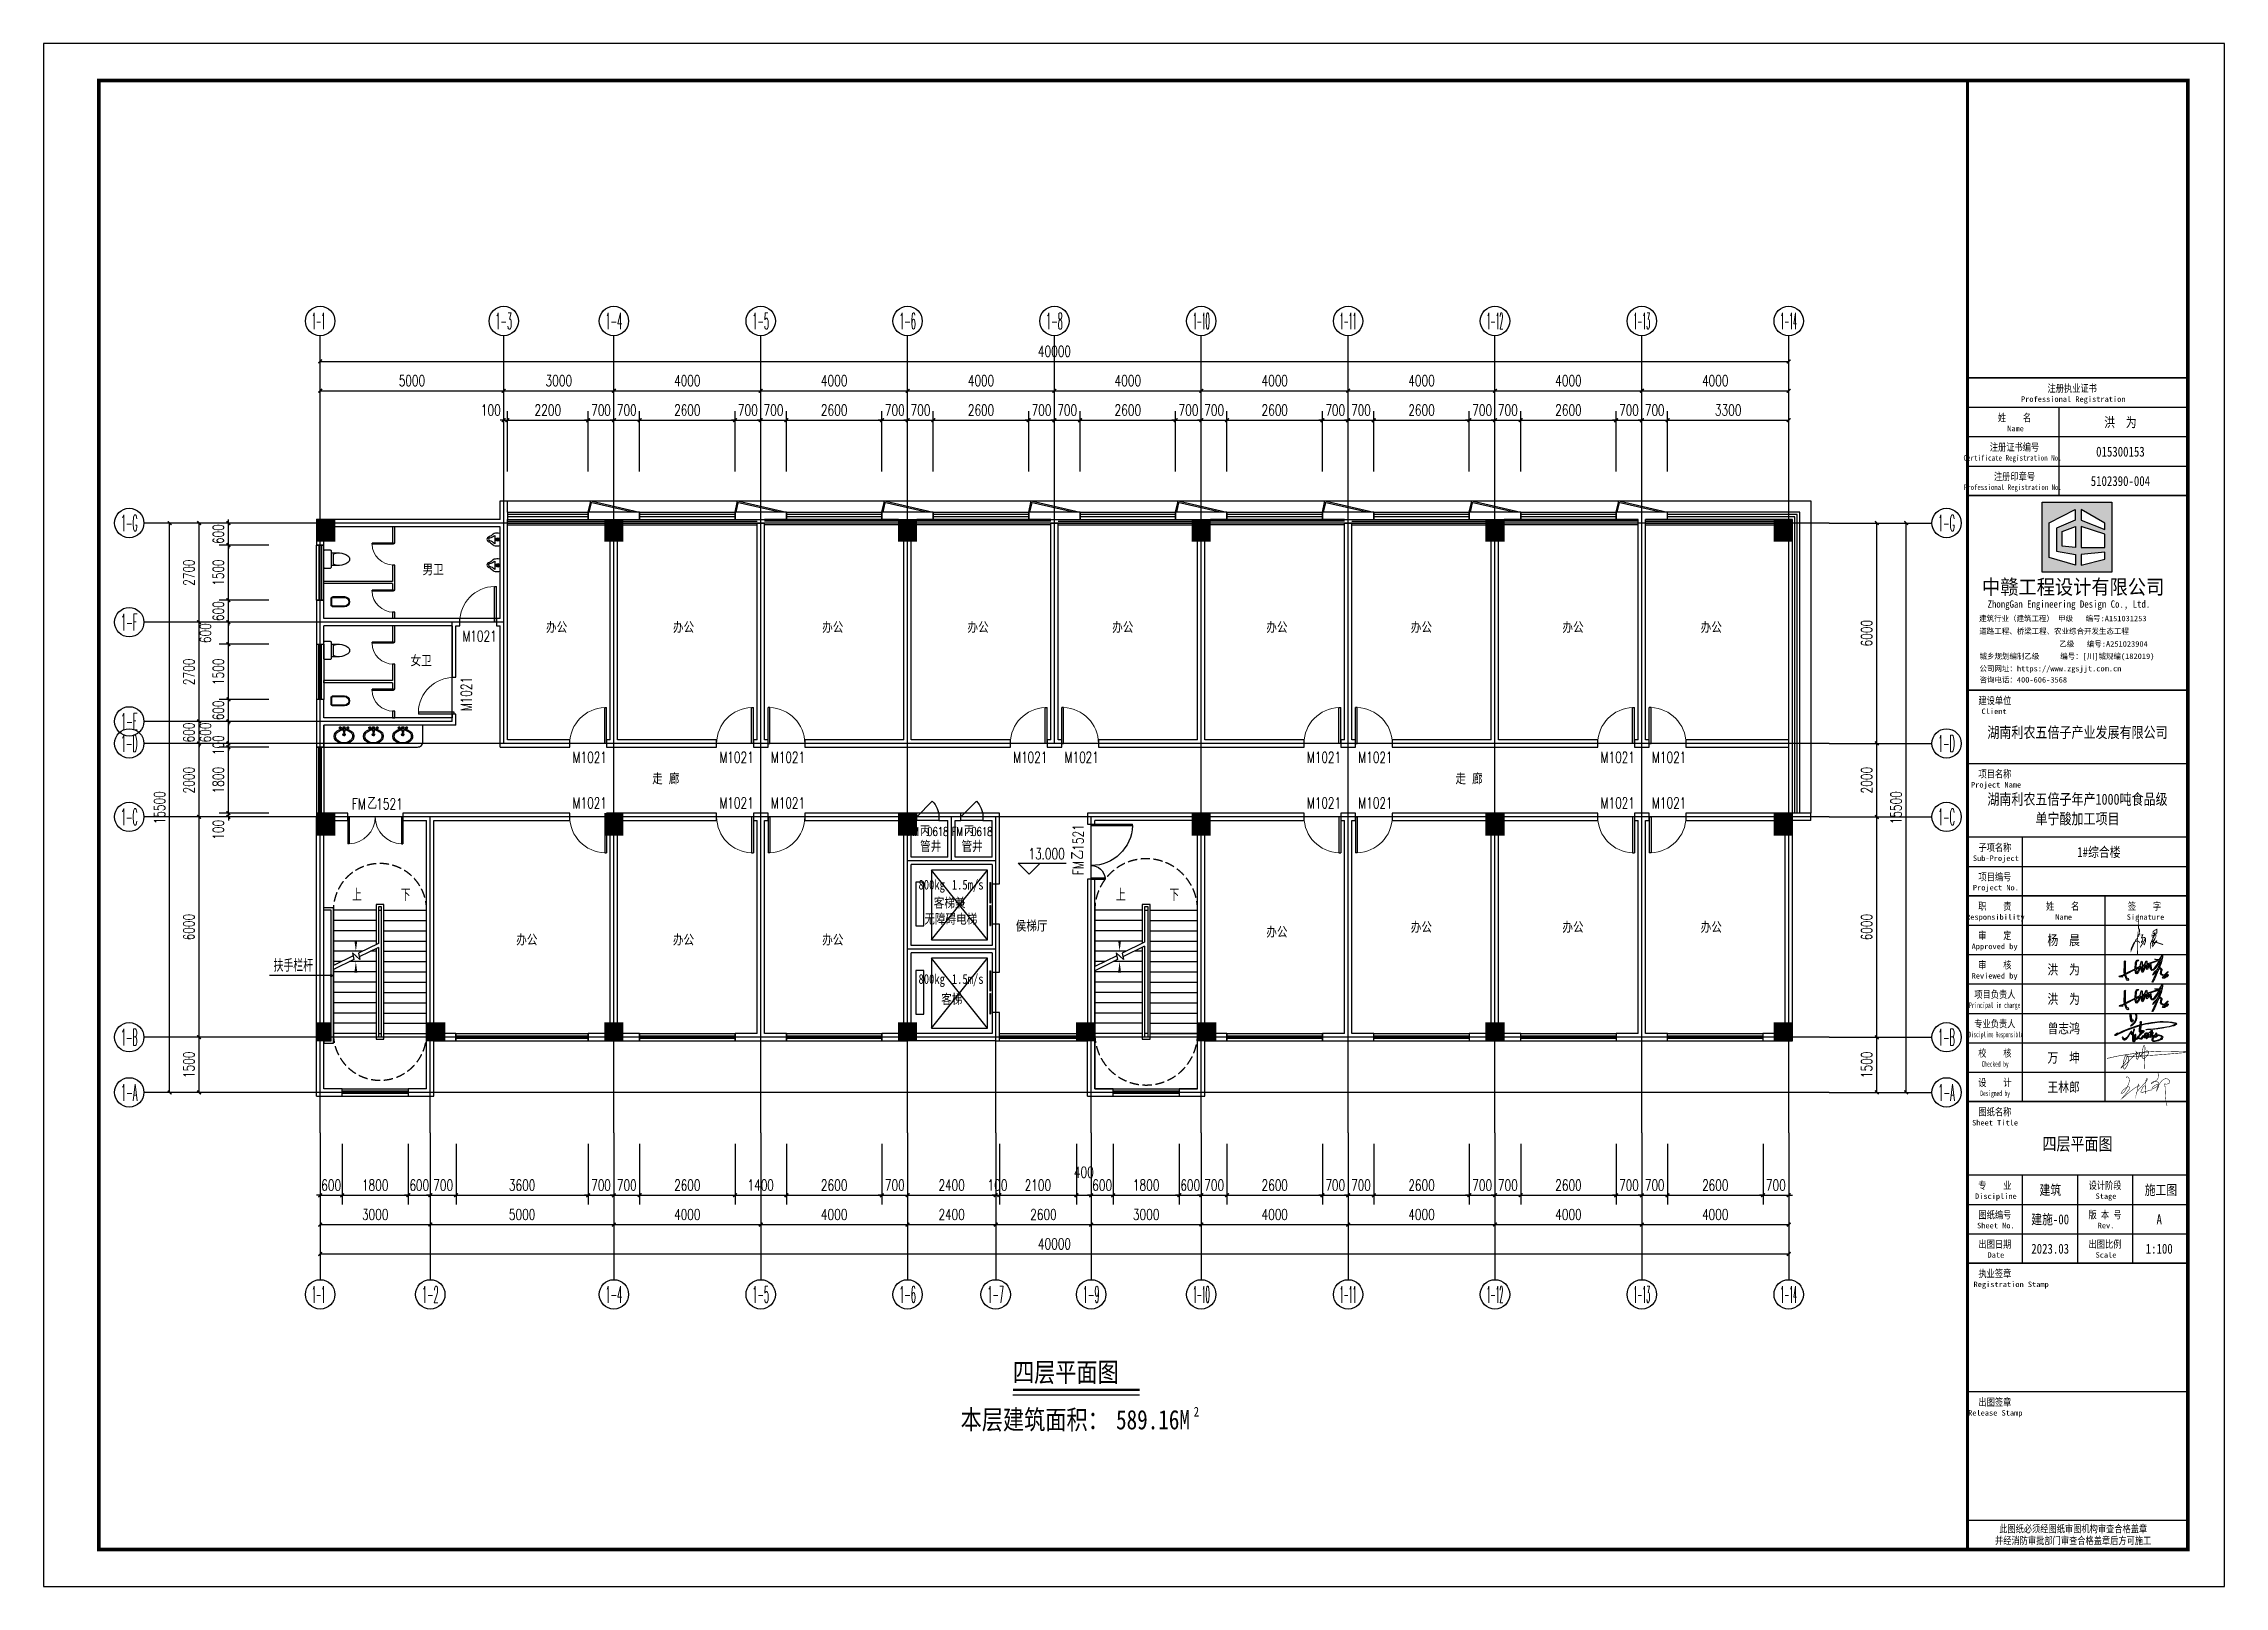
# Model space of a CAD drawing. Extents: x -6243262 to 3079315, y -2914302 to 172723.
# Drawn here: x -2377383 to -2317983, y -733350 to -691350 of the extents above; entities that cross this region are included whole.
import ezdxf
from ezdxf.enums import TextEntityAlignment as Align

# ---------------------------------------------------------------- set-up
doc = ezdxf.new("R2010")
doc.units = 0
doc.header["$LTSCALE"] = 1000
doc.linetypes.add('DASH', pattern=[0.35, 0.25, -0.1])
for name, color, linetype in [('0-柱网', 2, 'Continuous'), ('0-铝板', 32, 'Continuous'), ('A-ANNO-IDEN', 3, 'Continuous'), ('A-DOOR', 141, 'Continuous'), ('A-FLOR-EVTR', 2, 'Continuous'), ('A-FLOR-OTHER1-ON', 253, 'Continuous'), ('AXIS', 3, 'Continuous'), ('AXIS_TEXT', 7, 'Continuous'), ('CURTWALL', 4, 'Continuous'), ('DIM_ELEV', 3, 'Continuous'), ('DIM_LEAD', 3, 'Continuous'), ('DIM_SYMB', 3, 'Continuous'), ('DOOR_FIRE', 4, 'Continuous'), ('DOOR_FIRE_TEXT', 7, 'Continuous'), ('DOTE', 24, 'Continuous'), ('HANDRAIL', 3, 'Continuous'), ('P-图框', 7, 'Continuous'), ('PUB_DIM', 3, 'Continuous'), ('PUB_TEXT', 7, 'Continuous'), ('PUB_TITLE', 4, 'Continuous'), ('STAIR', 2, 'Continuous'), ('WALL', 9, 'Continuous'), ('WALL-PARAPET', 6, 'Continuous'), ('WINDOW', 4, 'Continuous'), ('WINDOW_TEXT', 7, 'Continuous'), ('中赣LOGO', 7, 'Continuous'), ('图框字', 3, 'Continuous'), ('曾志鸿签名', 154, 'Continuous'), ('洁具', 253, 'Continuous')]:
    doc.layers.add(name, color=color, linetype=linetype)
doc.styles.add('-宋体', font='', dxfattribs={"width": 0.8})
doc.styles.add('_TCH_AXIS', font='COMPLEX', dxfattribs={"bigfont": 'GBCBIG'})
doc.styles.add('_TCH_DIM', font='SIMPLEX', dxfattribs={"bigfont": 'GBCBIG'})
doc.styles.add('_TCH_DIM_T3', font='SIMPLEX', dxfattribs={"width": 0.705882, "bigfont": 'GBCBIG'})
doc.styles.add('_TCH_WINDOW', font='SIMPLEX', dxfattribs={"height": 3.5, "bigfont": 'GBCBIG'})
doc.styles.add('COMPLEX', font='COMPLEX')
doc.styles.add('STYLE-ARIAL', font='')
doc.styles.add('图签', font='', dxfattribs={"width": 0.66})
doc.styles.add('黑体', font='simhei.ttf')
doc.styles.get('-宋体').set_extended_font_data('SimSun')
doc.styles.get('STYLE-ARIAL').set_extended_font_data('NSimSun')
doc.styles.get('图签').set_extended_font_data('SimSun')
doc.dimstyles.new('_TCH_ARCH&&100', dxfattribs={"dimtxt": 297.5, "dimasz": 100, "dimexe": 250, "dimexo": 300, "dimgap": 126.25, "dimtad": 1, "dimdec": 0, "dimzin": 0, "dimdsep": 46, "dimtxsty": '_TCH_DIM_T3', "dimblk": 'ARCHTICK', "dimcen": 0.09, "dimclrt": 7, "dimazin": 2, "dimtfac": 1, "dimtdec": 0, "dimtix": 1, "dimtmove": 2, "dimatfit": 3, "dimfxl": 0, "dimtolj": 1, "dimtzin": 0, "dimarcsym": 0})

msp = doc.modelspace()

# ---------------------------------------------------------------- texts
at = {"layer": 'A-ANNO-IDEN', "color": 7, "style": '-宋体', "width": 0.8}
msp.add_text('四层平面图', height=528.69, dxfattribs=at).set_placement((-2350981, -727783.5))
at = {"layer": 'DIM_ELEV', "color": 7, "style": '_TCH_DIM', "width": 0.705882}
msp.add_text('13.000', height=297.5, dxfattribs=at).set_placement((-2350558.2, -713555))
at = {"layer": 'DIM_LEAD', "color": 7, "style": '_TCH_DIM'}
msp.add_text('扶手栏杆', height=337.59, dxfattribs=at).set_placement((-2371121.3, -716616.6))
at = {"layer": 'DIM_SYMB', "color": 7, "style": '_TCH_DIM'}
for s, p in [('上', (-2368982.1, -714696.6)), ('下', (-2367657.8, -714696.6)), ('上', (-2348179.6, -714696.6)), ('下', (-2346720.3, -714696.6))]:
    msp.add_text(s, height=337.6, dxfattribs=at).set_placement(p)
at = {"layer": 'DOOR_FIRE_TEXT', "style": '_TCH_WINDOW', "width": 0.705882}
for s, p in [('FM', (-2368988.3, -712196.7)), ('1521', (-2368322.5, -712196.7))]:
    msp.add_text(s, height=297.5, dxfattribs=at).set_placement(p)
at = {"layer": 'DOOR_FIRE_TEXT', "style": '_TCH_WINDOW'}
msp.add_text('乙', height=337.6, dxfattribs=at).set_placement((-2368568.3, -712196.7))
at = {"layer": 'DOOR_FIRE_TEXT', "style": '_TCH_WINDOW', "width": 0.705882}
for s, p in [('1521', (-2349055.3, -713323.7)), ('FM', (-2349055.3, -713989.4))]:
    msp.add_text(s, height=297.5, rotation=90, dxfattribs=at).set_placement(p)
at = {"layer": 'DOOR_FIRE_TEXT', "style": '_TCH_WINDOW'}
msp.add_text('乙', height=337.6, rotation=90, dxfattribs=at).set_placement((-2349055.3, -713569.4))
at = {"layer": 'P-图框', "color": 6, "style": '图签', "width": 0.8}
for s, height, p in [('四层平面图', 350, (-2321984.3, -721301.8)), ('建施-00', 270, (-2322728, -723358.5))]:
    msp.add_text(s, height=height, dxfattribs=at).set_placement(p, align=Align.MIDDLE_CENTER)
at = {"layer": 'PUB_TEXT', "style": '-宋体', "width": 0.8}
for s, height, p in [('男卫', 264.35, (-2367061.8, -705795.8)), ('办公', 264.35, (-2363697.9, -707367)), ('办公', 264.35, (-2360240.6, -707367)), ('办公', 264.35, (-2356176, -707367)), ('办公', 264.35, (-2352217.8, -707367)), ('办公', 264.35, (-2348275.6, -707367)), ('办公', 264.35, (-2344078.2, -707367)), ('办公', 264.35, (-2340143.6, -707367)), ('办公', 264.35, (-2336013, -707367)), ('办公', 264.35, (-2332247.3, -707367)), ('女卫', 264.35, (-2367389.2, -708274.4)), ('走', 264.3, (-2360807.1, -711487.7)), ('廊', 264.3, (-2360353.5, -711487.7)), ('走', 264.3, (-2338928.1, -711487.7)), ('廊', 264.3, (-2338474.5, -711487.7)), ('管井', 264.35, (-2353508.6, -713328.2)), ('管井', 264.35, (-2352379.5, -713328.2)), ('800kg', 264.35, (-2353552, -714379.3)), ('客梯兼', 264.35, (-2353137.3, -714873.2)), ('1.5m/s', 264.35, (-2352644.6, -714379.3)), ('无障碍电梯', 264.35, (-2353394.6, -715310.5)), ('办公', 264.35, (-2364509, -715875.5)), ('办公', 264.35, (-2360240.6, -715875.5)), ('办公', 264.35, (-2356176, -715875.5)), ('侯梯厅', 264.35, (-2350904.9, -715496)), ('办公', 264.35, (-2344078.2, -715662.9)), ('办公', 264.35, (-2340143.6, -715530)), ('办公', 264.35, (-2336013, -715530)), ('办公', 264.35, (-2332247.3, -715530)), ('800kg', 264.35, (-2353552, -716947.3)), ('1.5m/s', 264.35, (-2352644.6, -716947.3)), ('客梯', 264.35, (-2352935.2, -717493.4)), ('本层建筑面积：', 528.69, (-2352406.7, -729076.5)), ('589.16M', 528.69, (-2348172.4, -729076.5)), ('2', 264.3, (-2346055.3, -728726.5))]:
    msp.add_text(s, height=height, dxfattribs=at).set_placement(p)
at = {"layer": 'WINDOW_TEXT', "style": '_TCH_WINDOW', "width": 0.705882}
for s, p in [('FM', (-2353846.7, -712921.5)), ('0618', (-2353314.1, -712921.5)), ('FM', (-2352646.7, -712921.5)), ('0618', (-2352114.1, -712921.5))]:
    msp.add_text(s, height=238, dxfattribs=at).set_placement(p)
at = {"layer": 'WINDOW_TEXT', "style": '_TCH_WINDOW'}
for p in [(-2353510.7, -712921.5), (-2352310.7, -712921.5)]:
    msp.add_text('丙', height=270.1, dxfattribs=at).set_placement(p)

# ---------------------------------------------------------------- blocks, each defined once
blk = doc.blocks.new('1#柱网')
at = {"layer": '0-柱网'}
for points in [[(494005, 93967), (494005, 93367), (494505, 93367), (494505, 93967)], [(501855, 93967), (501855, 93367), (502355, 93367), (502355, 93967)], [(509855, 93967), (509855, 93367), (510355, 93367), (510355, 93967)], [(517855, 93967), (517855, 93367), (518355, 93367), (518355, 93967)], [(525855, 93967), (525855, 93367), (526355, 93367), (526355, 93967)], [(533705, 93967), (533705, 93367), (534205, 93367), (534205, 93967)], [(494005, 85967), (494005, 85367), (494505, 85367), (494505, 85967)], [(501855, 85967), (501855, 85367), (502355, 85367), (502355, 85967)], [(509855, 85967), (509855, 85367), (510355, 85367), (510355, 85967)], [(517855, 85967), (517855, 85367), (518355, 85367), (518355, 85967)], [(525855, 85967), (525855, 85367), (526355, 85367), (526355, 85967)], [(533705, 85967), (533705, 85367), (534205, 85367), (534205, 85967)], [(494005, 80267), (494005, 79767), (494405, 79767), (494405, 80267)], [(497005, 80267), (497005, 79767), (497505, 79767), (497505, 80267)], [(501855, 80267), (501855, 79767), (502355, 79767), (502355, 80267)], [(509855, 80267), (509855, 79767), (510355, 79767), (510355, 80267)], [(514705, 80267), (514705, 79767), (515205, 79767), (515205, 80267)], [(518005, 80267), (518005, 79767), (518505, 79767), (518505, 80267)], [(525855, 80267), (525855, 79767), (526355, 79767), (526355, 80267)], [(533705, 80267), (533705, 79767), (534205, 79767), (534205, 80267)]]:
    blk.add_hatch(color=0, dxfattribs=at).paths.add_polyline_path(points)
at = {"layer": '0-柱网', "color": 0, "const_width": 20}
for points in [[(494005, 93967), (494005, 93367), (494505, 93367), (494505, 93967), (494005, 93967)], [(501855, 93967), (501855, 93367), (502355, 93367), (502355, 93967), (501855, 93967)], [(509855, 93967), (509855, 93367), (510355, 93367), (510355, 93967), (509855, 93967)], [(517855, 93967), (517855, 93367), (518355, 93367), (518355, 93967), (517855, 93967)], [(525855, 93967), (525855, 93367), (526355, 93367), (526355, 93967), (525855, 93967)], [(533705, 93967), (533705, 93367), (534205, 93367), (534205, 93967), (533705, 93967)], [(494005, 85967), (494005, 85367), (494505, 85367), (494505, 85967), (494005, 85967)], [(501855, 85967), (501855, 85367), (502355, 85367), (502355, 85967), (501855, 85967)], [(509855, 85967), (509855, 85367), (510355, 85367), (510355, 85967), (509855, 85967)], [(517855, 85967), (517855, 85367), (518355, 85367), (518355, 85967), (517855, 85967)], [(525855, 85967), (525855, 85367), (526355, 85367), (526355, 85967), (525855, 85967)], [(533705, 85967), (533705, 85367), (534205, 85367), (534205, 85967), (533705, 85967)], [(494005, 80267), (494005, 79767), (494405, 79767), (494405, 80267), (494005, 80267)], [(497005, 80267), (497005, 79767), (497505, 79767), (497505, 80267), (497005, 80267)], [(501855, 80267), (501855, 79767), (502355, 79767), (502355, 80267), (501855, 80267)], [(509855, 80267), (509855, 79767), (510355, 79767), (510355, 80267), (509855, 80267)], [(514705, 80267), (514705, 79767), (515205, 79767), (515205, 80267), (514705, 80267)], [(518005, 80267), (518005, 79767), (518505, 79767), (518505, 80267), (518005, 80267)], [(525855, 80267), (525855, 79767), (526355, 79767), (526355, 80267), (525855, 80267)], [(533705, 80267), (533705, 79767), (534205, 79767), (534205, 80267), (533705, 80267)]]:
    blk.add_lwpolyline(points, dxfattribs=at)
blk = doc.blocks.new('A$C22252488')
at = {"layer": '0-铝板', "color": 0}
blk.add_lwpolyline([(1218, 0), (60, 261), (69, 300), (1400, 0)], dxfattribs=at)
at = {"layer": 'WINDOW', "color": 0}
for points in [[(0, 0), (60, 261)], [(31, 0), (90, 254)]]:
    blk.add_lwpolyline(points, dxfattribs=at)
blk = doc.blocks.new('A$C00294823')
at = {"linetype": 'Continuous'}
h = blk.add_hatch(color=256, dxfattribs=at)
h.dxf.hatch_style = 1
h.paths.add_polyline_path([(219, 124), (206, 124), (206, 119), (151, 100), (150, 115), (146, 117), (140, 98), (129, 92), (125, 93), (125, 112), (122, 115), (120, 112), (114, 87), (91, 75), (93, 110), (98, 116), (103, 117), (107, 120), (97, 120), (94, 118), (88, 106), (86, 73), (35, 47), (32, 51), (33, 110), (35, 113), (31, 117), (29, 114), (28, 99), (27, 55), (29, 44), (19, 39), (2, 34), (0, 32), (1, 29), (17, 27), (18, 29), (12, 32), (30, 39), (39, 16), (43, 11), (49, 9), (51, 12), (48, 20), (40, 24), (35, 40), (38, 44), (87, 68), (88, 55), (91, 48), (95, 46), (97, 47), (105, 56), (114, 77), (118, 83), (121, 82), (122, 78), (122, 64), (124, 55), (128, 53), (133, 61), (141, 84), (142, 92), (145, 93), (147, 90), (149, 72), (152, 70), (156, 74), (162, 85), (166, 97), (169, 91), (169, 77), (172, 69), (178, 64), (186, 65), (195, 74), (214, 102), (220, 116), (225, 119), (226, 115), (223, 104), (211, 73), (191, 54), (183, 40), (184, 40), (203, 60), (204, 56), (191, 24), (179, 0), (182, 0), (192, 18), (212, 66), (218, 72), (224, 74), (228, 69), (224, 48), (230, 40), (242, 35), (235, 24), (237, 22), (246, 23), (259, 29), (267, 38), (267, 41), (265, 42), (254, 42), (267, 58), (261, 55), (247, 41), (238, 41), (229, 47), (229, 56), (232, 66), (232, 72), (225, 79), (218, 79), (228, 105), (236, 138), (235, 145), (233, 145)])
h.paths.add_polyline_path([(91, 63), (92, 70), (110, 79), (109, 72), (102, 59), (94, 51)], flags=16)
h.paths.add_polyline_path([(126, 68), (125, 86), (138, 90), (134, 74), (128, 62)], flags=16)
h.paths.add_polyline_path([(152, 82), (151, 96), (164, 99), (154, 80)], flags=16)
h.paths.add_polyline_path([(174, 76), (173, 95), (171, 102), (204, 114), (217, 116), (208, 99), (192, 77), (184, 69), (178, 69)], flags=16)
h.paths.add_polyline_path([(227, 125), (227, 128), (228, 126)], flags=16)
h.paths.add_polyline_path([(228, 127), (228, 129), (229, 128)], flags=16)
h.paths.add_polyline_path([(243, 28), (245, 32), (249, 36), (260, 36), (249, 28)], flags=16)
for points in [[(233, 145), (235, 145), (236, 138), (228, 105), (218, 79), (225, 79), (232, 72), (232, 66), (229, 56), (229, 47), (238, 41), (247, 41), (261, 55), (267, 58), (254, 42), (265, 42), (267, 41), (267, 38), (259, 29), (246, 23), (237, 22), (235, 24), (242, 35), (230, 40), (224, 48), (228, 69), (224, 74), (218, 72), (212, 66), (192, 18), (182, 0), (179, 0), (191, 24), (204, 56), (203, 60), (186, 42), (185, 39), (183, 40), (191, 54), (211, 73), (223, 104), (226, 115), (225, 119), (220, 116), (214, 102), (195, 74), (186, 65), (178, 64), (172, 69), (169, 77), (169, 91), (167, 95), (165, 94), (162, 85), (156, 74), (152, 70), (149, 72), (147, 90), (145, 93), (142, 92), (141, 84), (133, 61), (128, 53), (124, 55), (122, 64), (122, 78), (121, 82), (118, 83), (114, 77), (105, 56), (97, 47), (95, 46), (91, 48), (88, 55), (87, 65), (84, 67), (38, 44), (35, 40), (40, 24), (48, 20), (51, 12), (49, 9), (43, 11), (39, 16), (30, 39), (15, 33), (14, 31), (18, 29), (17, 27), (1, 29), (0, 32), (2, 34), (19, 39), (29, 44), (27, 55), (28, 99), (29, 114), (31, 117), (35, 113), (33, 110), (32, 51), (35, 47), (86, 73), (88, 106), (94, 118), (97, 120), (107, 120), (103, 117), (98, 116), (93, 110), (91, 77), (93, 76), (114, 87), (120, 112), (122, 115), (125, 112), (125, 93), (129, 92), (140, 98), (146, 117), (150, 115), (151, 103), (153, 101), (206, 119), (206, 122), (197, 123), (193, 125), (219, 124), (233, 145)], [(228, 126), (227, 128), (227, 125), (228, 126)], [(229, 128), (228, 129), (228, 127), (229, 128)], [(110, 77), (109, 78), (92, 70), (91, 63), (93, 54), (95, 52), (102, 59), (109, 72), (110, 77)], [(138, 89), (137, 90), (128, 87), (125, 83), (126, 68), (128, 62), (134, 74), (138, 89)], [(163, 98), (162, 99), (154, 97), (151, 93), (152, 82), (154, 80), (163, 98)], [(216, 115), (215, 116), (204, 114), (171, 102), (173, 95), (174, 76), (178, 69), (184, 69), (192, 77), (208, 99), (216, 115)], [(259, 35), (258, 36), (249, 36), (245, 32), (243, 28), (249, 28), (259, 35)]]:
    blk.add_lwpolyline(points, dxfattribs=at)
blk = doc.blocks.new('A$C80fbf071')
at = {"lineweight": 53, "const_width": 12.8}
for points in [[(-532, 240), (-518, 265), (-494, 268), (-474, 255), (-455, 230), (-450, 207), (-446, 162), (-452, 122), (-476, 56), (-516, -33), (-562, -108), (-597, -152), (-637, -180), (-662, -186), (-672, -176), (-662, -154), (-609, -85), (-555, -41), (-505, -10), (-467, 2), (-435, -17), (-435, -45), (-461, -87), (-536, -184), (-633, -300), (-652, -323), (-588, -275), (-429, -132), (-306, -41), (-226, 6), (-170, 22), (-185, 39), (-204, 67), (-230, -100), (-256, -196), (-247, -147), (-181, -69), (-95, 24), (-6, 119), (37, 179), (46, 215), (28, 229), (9, 181), (4, 98), (-4, -98), (1, -179), (5, -198), (-10, -132), (-91, -155), (-131, -148), (-132, -135), (-89, -39), (-56, 9), (-32, 24), (-6, 16), (-3, -134), (43, -119), (141, -91), (190, -82)], [(333, 369), (346, 318), (336, 235), (305, 184), (260, 152), (189, 103), (152, 80), (168, 115), (218, 140), (279, 146), (328, 127), (357, 103), (353, 67), (319, 13), (245, -32), (192, -50), (173, -38), (189, -10), (255, 39), (300, 58), (340, 50), (348, 24), (344, -11), (305, -98), (295, -111), (318, -27), (386, 91), (445, 166), (492, 203), (541, 221), (615, 207), (652, 157), (657, 123), (642, 98), (616, 81), (561, 68), (520, 75), (516, 75), (530, -31), (537, -229), (551, -407), (565, -468), (581, -521)]]:
    blk.add_lwpolyline(points, dxfattribs=at)
blk = doc.blocks.new('A$Ca6e7ed98')
at = {"layer": '图框字', "color": 0, "const_width": 15}
for points in [[(-901, -54), (-741, -17), (-568, 19), (-441, 40), (-356, 54), (-166, 80), (38, 108), (274, 128), (477, 141), (643, 146), (840, 144), (1015, 139), (1259, 133), (1270, 127), (1270, 121), (1255, 109), (732, 63), (633, 55), (87, 16), (-155, -2)], [(-219, -5), (-310, -3), (-354, 17), (-354, 17), (-311, -38), (-305, -117), (-342, -228), (-400, -331), (-414, -342), (-427, -340), (-445, -325), (-453, -306), (-457, -287), (-458, -260), (-457, -234), (-455, -202), (-451, -177), (-446, -145), (-438, -106), (-429, -74), (-420, -43), (-406, -4), (-395, 22), (-384, 41), (-378, 50), (-371, 52), (-362, 48), (-353, 35), (-355, -14), (-366, -53), (-378, -87), (-398, -130), (-426, -172), (-460, -226), (-480, -257), (-495, -278), (-505, -291), (-517, -307), (-517, -313), (-512, -313), (-448, -258), (-408, -223), (-379, -196), (-336, -161), (-293, -116), (-268, -87), (-245, -63), (-245, -63), (-212, -28), (-187, 1), (-170, 24), (-155, 38), (-132, 48), (-110, 54), (-79, 67), (-53, 81), (-60, 97), (-78, 104), (-94, 116), (-104, 131), (-101, 118), (-98, 102), (-95, 72), (-96, 26), (-96, -7), (-91, -46), (-87, -65), (-78, -76), (-67, -76), (-56, -59), (-47, -36), (-38, -2), (-16, 89), (-10, 112), (-7, 114), (-5, 112), (-4, 74), (-1, 34), (0, 0), (2, -6), (7, -9), (12, -7), (21, 27), (53, 62), (80, 91), (102, 113), (135, 135), (178, 151), (203, 154), (222, 147), (236, 131), (241, 110), (231, 79), (214, 50), (184, 9), (164, -12), (145, -29), (145, -29), (127, -42), (103, -51), (81, -49), (68, -40), (59, -22), (53, 32), (58, 100), (58, 100), (66, 150), (76, 202), (88, 252), (93, 267), (99, 283), (112, 299), (121, 301), (130, 296), (133, 278), (136, 240), (133, 87), (132, 38), (128, -66), (124, -166), (121, -260), (121, -308), (121, -308), (121, -308), (123, -336)], [(-219, -5), (-155, -2)]]:
    blk.add_lwpolyline(points, dxfattribs=at)
blk = doc.blocks.new('A$C9ec033b9')
at = {"const_width": 0.3}
for points in [[(-2.53, 0.14), (-2.11, 0.36), (-1.64, 1.37), (-1.76, 2.74), (-2.01, 3.14), (-2.01, 4.02), (-2.12, 2.06), (-2.32, 0.15), (-2.36, -5.62), (-2.33, -1.17), (-2.94, -1.24), (-3.65, -1.83), (-4.58, -3.99), (-4.58, -4.47), (-4.22, -3.65), (-3.79, -2.69), (-3.44, -1.89), (-2.87, -0.61), (-2.32, -0.25), (-2.33, -1.17), (-1.9, -1.42), (-1.6, -1.84)], [(-1.32, 0.83), (-0.61, 0.88), (-1.06, -0.13), (0, 0), (0.31, -0.27), (0.31, -1.32), (-0.08, -2.37), (-0.35, -2.06)], [(3.04, 1.35), (3.49, 1.61), (3.49, 1.35), (3.28, 1.08), (2.98, 0.71), (3.4, 0.96), (3.61, 1.09), (3.39, 0.77), (3.61, 0.77), (3, 0.31), (2.6, -0.06), (3.08, 0.38), (3.2, 0.47), (3.03, 0.16), (2.49, -0.91), (1.91, -2.31), (1.91, -3.56), (2.09, -3.56)], [(2.42, 0.98), (2.57, 0.49)], [(2.46, -1.54), (2.62, -1.28), (3.14, -0.82), (3.53, -0.21), (3.24, -1), (2.69, -1.83), (2.55, -2.66), (2.74, -3.03), (3.19, -2.29), (3.55, -1.71), (3.91, -1.1), (4.08, -1.2), (3.91, -1.64), (3.43, -1.9), (3.1, -1.9), (3.1, -1.64), (3.38, -1.64), (4.02, -1.64), (6.21, -2.38)], [(2.86, 1.22), (2.81, 1.92), (3.46, 2.47), (4.14, 2.77), (4.14, 2.32), (4.14, 1.57), (3.94, 1.25)], [(0.09, -0.4), (0.12, -0.67), (-0.58, -1.84), (-1.47, -3.31)], [(-0.53, -0.33), (-0.72, -0.89), (-1.03, -1.39), (-1.03, -1.62), (-0.61, -1.22)]]:
    blk.add_lwpolyline(points, dxfattribs=at)
blk = doc.blocks.new('中赣设计')
at = {"layer": '中赣LOGO'}
h = blk.add_hatch(color=256, dxfattribs=at)
h.dxf.hatch_style = 1
h.paths.add_polyline_path([(355563.01, 340.95), (355563.01, 319.81), (355584.16, 319.81), (355584.16, 340.95)])
h.paths.add_polyline_path([(355581.97, 334.69), (355581.97, 332.68), (355574.81, 335.58), (355574.81, 338.73)], flags=16)
h.paths.add_polyline_path([(355581.97, 331.28), (355581.97, 327.26), (355574.81, 327.26), (355574.81, 333.64)], flags=16)
h.paths.add_polyline_path([(355573.04, 335.58), (355567.39, 333.12), (355567.39, 326.13), (355573.08, 325.21), (355573.08, 321.94), (355565.12, 324.21), (355565.12, 334.7), (355573.04, 338.73)], flags=16)
h.paths.add_polyline_path([(355573.08, 333.64), (355573.08, 327.26), (355569.1, 327.7), (355569.1, 332.14)], flags=16)
h.paths.add_polyline_path([(355581.97, 325.85), (355581.97, 323.77), (355574.81, 321.94), (355574.81, 325.21)], flags=16)
blk.add_lwpolyline([(355563.01, 340.95), (355584.16, 340.95), (355584.16, 319.81), (355563.01, 319.81)], close=True, dxfattribs=at)
for points in [[(355573.04, 338.73), (355573.04, 335.58), (355567.39, 333.12), (355567.39, 326.13), (355573.08, 325.21), (355573.08, 321.94), (355565.12, 324.21), (355565.12, 334.7), (355573.04, 338.73)], [(355574.81, 338.73), (355574.81, 335.58), (355581.97, 332.68), (355581.97, 334.69), (355574.81, 338.73)], [(355573.08, 333.64), (355573.08, 327.26), (355569.1, 327.7), (355569.1, 332.14), (355573.08, 333.64)], [(355574.81, 333.64), (355574.81, 327.26), (355581.97, 327.26), (355581.97, 331.28), (355574.81, 333.64)], [(355574.81, 325.21), (355574.81, 321.94), (355581.97, 323.77), (355581.97, 325.85), (355574.81, 325.21)]]:
    blk.add_lwpolyline(points, dxfattribs=at)
blk = doc.blocks.new('A$C0910a4f4')
at = {"layer": '曾志鸿签名'}
h = blk.add_hatch(color=7, dxfattribs=at)
h.paths.add_polyline_path([(376, 80), (328, 72), (275, 63), (219, 54), (156, 40), (103, 25), (85, 23), (91, 75), (92, 103), (89, 112), (81, 114), (75, 114), (72, 110), (61, 76), (57, 64), (63, 65), (70, 80), (70, 61), (65, 35), (61, 18), (0, 0), (-54, -19), (-128, -43), (-210, -70), (-324, -113), (-417, -153), (-504, -193), (-534, -208), (-550, -215), (-538, -199), (-561, -211), (-582, -219), (-597, -232), (-612, -243), (-624, -252), (-625, -260), (-616, -269), (-606, -269), (-599, -267), (-580, -257), (-533, -234), (-459, -197), (-380, -158), (-303, -126), (-195, -88), (-124, -60), (-64, -41), (-34, -32), (18, -16), (60, -6), (55, -38), (48, -85), (44, -135), (42, -160), (41, -174), (51, -187), (56, -191), (70, -192), (86, -192), (96, -189), (74, -217), (43, -257), (22, -286), (-10, -330), (-24, -344), (-27, -350), (-31, -359), (-34, -361), (-37, -366), (-38, -372), (-41, -377), (-40, -380), (-38, -381), (-32, -381), (-29, -380), (-27, -376), (-25, -371), (-19, -367), (-16, -365), (-11, -358), (-6, -353), (-2, -349), (6, -351), (14, -353), (25, -355), (38, -359), (51, -364), (79, -369), (90, -369), (104, -370), (108, -368), (112, -362), (116, -354), (121, -343), (126, -327), (137, -307), (141, -303), (146, -305), (151, -309), (155, -315), (164, -323), (169, -329), (174, -333), (177, -335), (183, -335), (186, -330), (193, -322), (207, -311), (214, -306), (218, -300), (225, -285), (228, -275), (225, -268), (221, -268), (213, -273), (210, -278), (207, -286), (206, -291), (202, -297), (194, -301), (189, -294), (188, -288), (190, -278), (192, -267), (195, -258), (200, -247), (205, -235), (207, -230), (210, -222), (214, -217), (217, -212), (224, -208), (231, -205), (236, -204), (246, -210), (249, -213), (254, -218), (257, -222), (257, -226), (259, -242), (248, -255), (243, -278), (235, -293), (235, -301), (237, -334), (237, -344), (228, -339), (227, -345), (232, -357), (236, -362), (242, -362), (245, -354), (267, -315), (271, -303), (277, -287), (281, -270), (298, -236), (297, -257), (294, -274), (291, -293), (288, -308), (289, -316), (293, -324), (300, -326), (303, -326), (307, -320), (323, -284), (331, -254), (346, -214), (351, -201), (354, -191), (355, -188), (358, -181), (360, -179), (359, -185), (357, -189), (358, -193), (357, -196), (360, -199), (362, -202), (367, -205), (372, -205), (377, -204), (380, -202), (383, -197), (387, -195), (388, -198), (386, -202), (385, -205), (381, -212), (380, -217), (376, -220), (370, -222), (369, -226), (367, -233), (365, -236), (362, -239), (360, -245), (359, -251), (361, -256), (363, -260), (360, -271), (356, -280), (352, -288), (348, -296), (343, -303), (342, -310), (345, -315), (349, -318), (352, -320), (361, -319), (365, -317), (367, -314), (387, -303), (400, -297), (413, -292), (433, -286), (446, -283), (450, -283), (441, -293), (436, -301), (423, -317), (411, -334), (406, -342), (394, -373), (390, -396), (390, -406), (396, -418), (406, -425), (419, -430), (433, -434), (443, -435), (470, -433), (512, -423), (554, -412), (586, -401), (616, -388), (642, -376), (660, -356), (663, -347), (673, -329), (677, -315), (678, -310), (678, -306), (675, -300), (658, -284), (631, -269), (597, -259), (575, -256), (546, -252), (520, -255), (502, -258), (501, -252), (506, -234), (509, -210), (509, -202), (503, -199), (500, -205), (499, -213), (494, -216), (492, -217), (489, -220), (479, -242), (471, -260), (462, -260), (452, -263), (445, -264), (438, -266), (415, -270), (398, -276), (388, -279), (382, -281), (380, -279), (382, -274), (386, -266), (392, -249), (396, -234), (404, -217), (410, -201), (412, -191), (411, -185), (405, -179), (402, -177), (397, -176), (388, -177), (385, -177), (386, -173), (391, -156), (392, -147), (392, -142), (392, -134), (390, -132), (388, -130), (385, -128), (381, -127), (378, -127), (371, -133), (355, -158), (344, -178), (339, -187), (334, -193), (334, -190), (334, -187), (332, -185), (328, -182), (326, -181), (321, -180), (318, -181), (315, -183), (300, -201), (287, -220), (270, -253), (259, -284), (252, -306), (248, -308), (247, -305), (247, -301), (251, -288), (253, -276), (259, -260), (265, -251), (271, -234), (270, -219), (261, -208), (251, -199), (238, -193), (224, -195), (208, -202), (199, -209), (189, -231), (176, -287), (174, -301), (168, -305), (162, -302), (153, -289), (152, -284), (151, -277), (147, -274), (140, -275), (133, -278), (117, -298), (96, -329), (90, -345), (89, -352), (85, -356), (78, -355), (65, -347), (52, -339), (40, -332), (25, -332), (11, -334), (20, -320), (39, -287), (74, -248), (104, -217), (141, -187), (161, -167), (172, -151), (169, -147), (162, -144), (157, -144), (151, -147), (146, -147), (152, -141), (153, -135), (151, -130), (137, -132), (120, -135), (102, -135), (86, -134), (75, -128), (68, -118), (83, 6), (95, 9), (212, 36), (303, 52), (399, 67), (522, 81), (615, 90), (706, 91), (816, 89), (922, 78), (1008, 60), (1018, 55), (1024, 47), (1017, 38), (927, -3), (854, -21), (785, -35), (674, -54), (556, -73), (459, -87), (339, -100), (235, -104), (215, -106), (229, -112), (267, -111), (297, -109), (353, -108), (424, -100), (544, -85), (666, -67), (785, -45), (850, -32), (909, -20), (951, -11), (981, -3), (1013, 7), (1043, 27), (1053, 38), (1049, 51), (1041, 63), (1018, 73), (938, 95), (839, 104), (694, 111), (608, 107), (458, 94)])
h.paths.add_polyline_path([(547, -273), (554, -273), (586, -276), (597, -278), (622, -284), (637, -291), (645, -299), (650, -308), (652, -318), (644, -326), (633, -346), (614, -365), (595, -376), (562, -390), (475, -411), (430, -415), (416, -412), (412, -406), (411, -397), (411, -381), (412, -366), (414, -359), (423, -339), (432, -327), (435, -317), (448, -303), (457, -309), (466, -309), (472, -308), (478, -306), (486, -301), (491, -294), (501, -287), (507, -285), (506, -289), (499, -296), (489, -305), (481, -314), (479, -319), (484, -321), (492, -316), (502, -313), (519, -300), (533, -286)], flags=16)
h.paths.add_polyline_path([(135, -144), (137, -149), (130, -154), (123, -157), (106, -163), (88, -169), (76, -171), (66, -167), (65, -162), (62, -155), (66, -137), (70, -140), (74, -142), (80, -145), (92, -145), (109, -145), (117, -144), (126, -144)], flags=16)
h = blk.add_hatch(color=7, dxfattribs=at)
h.paths.add_polyline_path([(-51, 212), (-54, 195), (-60, 174), (-66, 156), (-76, 126), (-98, 90), (-113, 71), (-132, 50), (-151, 31), (-170, 16), (-183, 9), (-193, 1), (-198, -4), (-198, -7), (-191, -7), (-168, 3), (-151, 13), (-136, 24), (-105, 51), (-79, 77), (-66, 100), (-52, 131), (-41, 156), (-34, 179), (-29, 204), (-25, 226), (-25, 246), (-26, 265), (-29, 287), (-36, 304), (-41, 311), (-45, 314), (-49, 314), (-55, 312), (-55, 309), (-58, 309), (-62, 310), (-63, 307), (-62, 303), (-62, 300), (-60, 296), (-57, 295), (-54, 297), (-53, 292), (-51, 269), (-48, 255), (-48, 239), (-49, 224)])
h.paths.add_polyline_path([(-205, 235), (-201, 206), (-196, 178), (-188, 148), (-187, 137), (-177, 114), (-173, 104), (-167, 98), (-157, 95), (-151, 95), (-145, 100), (-135, 117), (-128, 142), (-125, 154), (-131, 156), (-133, 152), (-137, 142), (-146, 132), (-150, 123), (-155, 118), (-159, 118), (-162, 129), (-168, 152), (-177, 187), (-180, 231), (-180, 250), (-182, 274), (-188, 296), (-193, 301), (-199, 300), (-205, 299), (-210, 294), (-208, 277), (-206, 253)])
h = blk.add_hatch(color=7, dxfattribs=at)
h.paths.add_polyline_path([(-142, -399), (-138, -409), (-138, -432), (-137, -437), (-134, -440), (-125, -437), (-124, -433), (-125, -427), (-115, -421), (-105, -428), (-94, -430), (-81, -428), (-76, -419), (-73, -410), (-64, -384), (-51, -310), (-54, -273), (-56, -253), (-63, -247), (-75, -243), (-84, -249), (-90, -257), (-99, -269), (-107, -281), (-112, -292), (-116, -307), (-121, -320), (-125, -328), (-128, -318), (-128, -303), (-126, -286), (-123, -278), (-123, -262), (-122, -244), (-122, -231), (-121, -220), (-119, -191), (-116, -178), (-114, -170), (-104, -137), (-92, -118), (-90, -109), (-92, -99), (-100, -94), (-104, -92), (-110, -94), (-113, -104), (-116, -130), (-122, -156), (-129, -172), (-138, -194), (-145, -211), (-158, -225), (-165, -220), (-165, -210), (-168, -197), (-168, -187), (-167, -171), (-167, -157), (-173, -157), (-179, -159), (-188, -172), (-196, -180), (-211, -195), (-229, -225), (-255, -269), (-268, -286), (-274, -287), (-284, -302), (-301, -324), (-310, -331), (-317, -337), (-328, -348), (-340, -356), (-352, -364), (-369, -362), (-384, -358), (-392, -347), (-398, -334), (-402, -323), (-406, -315), (-409, -311), (-417, -306), (-422, -306), (-426, -323), (-422, -347), (-413, -363), (-408, -372), (-400, -377), (-369, -387), (-354, -384), (-338, -377), (-313, -361), (-304, -352), (-265, -303), (-249, -276), (-230, -243), (-220, -226), (-203, -201), (-193, -185), (-185, -179), (-185, -197), (-186, -210), (-186, -226), (-179, -235), (-174, -242), (-167, -248), (-158, -244), (-148, -233), (-142, -220), (-138, -218), (-143, -279), (-146, -324), (-145, -349), (-144, -379)])
h.paths.add_polyline_path([(-124, -406), (-116, -396), (-114, -405), (-117, -413), (-123, -414)], flags=16)
h.paths.add_polyline_path([(-117, -389), (-120, -378), (-117, -362), (-106, -310), (-87, -285), (-90, -298), (-96, -318), (-103, -342), (-111, -373)], flags=16)
h.paths.add_polyline_path([(-96, -390), (-86, -396), (-81, -399), (-89, -419), (-96, -419), (-106, -411)], flags=16)
h.paths.add_polyline_path([(-91, -367), (-93, -359), (-93, -349), (-88, -340), (-77, -328), (-77, -333), (-78, -344), (-80, -351), (-83, -365), (-85, -370)], flags=16)
h.paths.add_polyline_path([(-87, -316), (-88, -307), (-84, -291), (-77, -271), (-73, -277), (-72, -295), (-78, -311)], flags=16)
at = {"layer": '曾志鸿签名', "color": 7}
for points in [[(-538, -199), (-550, -215), (-534, -208), (-504, -193), (-417, -153), (-324, -113), (-210, -70), (-128, -43), (-54, -19), (0, 0), (61, 18), (65, 35), (70, 61), (70, 80), (63, 65), (57, 64), (61, 76), (72, 110), (75, 114), (81, 114), (89, 112), (92, 103), (91, 75), (85, 23), (103, 25), (156, 40), (219, 54), (275, 63), (328, 72), (376, 80), (458, 94), (608, 107), (694, 111), (839, 104), (938, 95), (1018, 73), (1041, 63), (1049, 51), (1053, 38), (1043, 27), (1013, 7), (981, -3), (951, -11), (909, -20), (850, -32), (785, -45), (666, -67), (544, -85), (424, -100), (353, -108), (297, -109), (267, -111), (229, -112), (215, -106), (235, -104), (339, -100), (459, -87), (556, -73), (674, -54), (785, -35), (854, -21), (927, -3), (1017, 38), (1024, 47), (1018, 55), (1008, 60), (922, 78), (816, 89), (706, 91), (615, 90), (522, 81), (399, 67), (303, 52), (212, 36), (95, 9), (83, 6), (68, -118), (75, -128), (86, -134), (102, -135), (120, -135), (137, -132), (151, -130), (151, -130), (153, -135), (152, -141), (146, -147), (151, -147), (157, -144), (162, -144), (169, -147), (172, -151), (161, -167), (141, -187), (104, -217), (74, -248), (39, -287), (20, -320), (11, -334), (25, -332), (40, -332), (52, -339), (65, -347), (78, -355), (85, -356), (89, -352), (90, -345), (96, -329), (117, -298), (133, -278), (140, -275), (147, -274), (151, -277), (152, -284), (153, -289), (162, -302), (168, -305), (174, -301), (176, -287), (189, -231), (199, -209), (208, -202), (224, -195), (238, -193), (251, -199), (261, -208), (270, -219), (271, -234), (265, -251), (259, -260)], [(-188, 296), (-182, 274), (-180, 250), (-180, 231), (-177, 187), (-168, 152), (-162, 129), (-159, 118), (-155, 118), (-150, 123), (-146, 132), (-137, 142), (-133, 152), (-131, 156), (-125, 154), (-128, 142), (-135, 117), (-145, 100), (-151, 95), (-157, 95), (-167, 98), (-173, 104), (-177, 114), (-187, 137), (-188, 148), (-196, 178), (-201, 206), (-205, 235), (-206, 253), (-208, 277), (-210, 294), (-205, 299), (-199, 300), (-193, 301), (-188, 296), (-188, 296)], [(-57, 295), (-54, 297), (-53, 292), (-51, 269), (-48, 255), (-48, 239), (-49, 224), (-51, 212), (-54, 195), (-60, 174), (-66, 156), (-76, 126), (-98, 90), (-113, 71), (-132, 50), (-151, 31), (-170, 16), (-183, 9), (-193, 1), (-198, -4), (-198, -7), (-191, -7), (-168, 3), (-151, 13), (-136, 24), (-105, 51), (-79, 77), (-66, 100), (-52, 131), (-41, 156), (-34, 179), (-29, 204), (-25, 226), (-25, 246), (-26, 265), (-29, 287), (-36, 304), (-41, 311), (-45, 314), (-49, 314), (-55, 312), (-55, 309), (-58, 309), (-62, 310), (-63, 307), (-62, 303), (-62, 300), (-60, 296), (-57, 295)], [(675, -300), (678, -306), (678, -310), (677, -315), (673, -329), (663, -347), (660, -356), (642, -376), (616, -388), (586, -401), (554, -412), (512, -423), (470, -433), (443, -435), (433, -434), (419, -430), (406, -425), (396, -418), (390, -406), (390, -396), (394, -373), (406, -342), (411, -334), (423, -317), (436, -301), (441, -293), (450, -283), (446, -283), (433, -286), (413, -292), (400, -297), (387, -303), (367, -314), (365, -317), (361, -319), (352, -320), (349, -318), (345, -315), (342, -310), (343, -303), (348, -296), (352, -288), (356, -280), (360, -271), (363, -260), (361, -256), (359, -251), (360, -245), (362, -239), (365, -236), (367, -233), (369, -226), (370, -222), (376, -220), (380, -217), (381, -212), (385, -205), (386, -202), (388, -198), (387, -195), (385, -196), (383, -198), (380, -202), (377, -204), (372, -205), (367, -205), (365, -204), (362, -202), (360, -199), (357, -196), (358, -193), (357, -189), (359, -185), (360, -179), (358, -181), (355, -188), (354, -191), (351, -201), (346, -214), (331, -254), (323, -284), (307, -320), (303, -326), (300, -326), (293, -324), (289, -316), (288, -308), (291, -293), (294, -274), (297, -257), (298, -236), (281, -270), (277, -287), (271, -303), (267, -315), (245, -354), (242, -362), (236, -362), (232, -357), (227, -345), (228, -339), (237, -344), (237, -334), (235, -301), (235, -293), (243, -278), (248, -255), (259, -242), (257, -226), (257, -222), (254, -218), (254, -218), (249, -213), (246, -210), (236, -204), (231, -205), (224, -208), (217, -212), (214, -217), (210, -222), (207, -230), (205, -235), (200, -247), (195, -258), (192, -267), (190, -278), (188, -288), (189, -294), (194, -301), (202, -297), (206, -291), (207, -286), (210, -278), (213, -273), (213, -273), (221, -268), (225, -268), (228, -275), (225, -285), (218, -300), (214, -306), (207, -311), (193, -322), (186, -330), (183, -335), (183, -335), (177, -335), (174, -333), (169, -329), (164, -323), (155, -315), (151, -309), (146, -305), (141, -303), (137, -307), (126, -327), (121, -343), (116, -354), (112, -362), (108, -368), (104, -370), (90, -369), (79, -369), (51, -364), (38, -359), (25, -355), (14, -353), (6, -351), (0, -350), (-3, -350), (-6, -353), (-11, -358), (-16, -365), (-19, -367), (-25, -371), (-27, -376), (-29, -380), (-32, -381), (-38, -381), (-40, -380), (-41, -377), (-38, -372), (-37, -366), (-34, -361), (-31, -359), (-27, -350), (-24, -344), (-10, -330), (22, -286), (43, -257), (74, -217), (96, -189), (86, -192), (70, -192), (56, -191), (51, -187), (41, -174), (42, -160), (44, -135), (48, -85), (55, -38), (60, -6), (60, -6), (18, -16), (-34, -32), (-64, -41), (-124, -60), (-195, -88), (-303, -126), (-380, -158), (-459, -197), (-533, -234), (-580, -257), (-599, -267), (-606, -269), (-616, -269), (-625, -260), (-624, -252), (-612, -243), (-597, -232), (-582, -219), (-561, -211), (-538, -199)], [(-422, -306), (-426, -323), (-422, -347), (-413, -363), (-408, -372), (-400, -377), (-369, -387), (-354, -384), (-338, -377), (-313, -361), (-304, -352), (-265, -303), (-249, -276), (-230, -243), (-220, -226), (-203, -201), (-195, -188), (-191, -184), (-185, -179), (-185, -197), (-186, -210), (-186, -226), (-179, -235), (-174, -242), (-167, -248), (-158, -244), (-148, -233), (-142, -220), (-138, -218), (-143, -279), (-146, -324)], [(-146, -324), (-145, -349), (-144, -379), (-142, -399), (-138, -409), (-138, -409), (-138, -432), (-137, -437), (-134, -440), (-125, -437), (-124, -433), (-125, -427), (-119, -423), (-111, -424), (-105, -428), (-94, -430), (-81, -428), (-76, -419), (-73, -410), (-64, -384), (-51, -310), (-54, -273), (-56, -253), (-63, -247), (-75, -243), (-84, -249), (-90, -257), (-99, -269), (-107, -281), (-112, -292), (-116, -307), (-121, -320), (-125, -328), (-125, -328), (-128, -318), (-128, -303), (-126, -286), (-123, -278), (-123, -262), (-122, -244), (-122, -231), (-121, -220), (-119, -191), (-116, -178), (-114, -170), (-104, -137), (-92, -118), (-90, -109), (-92, -99), (-100, -94), (-104, -92), (-110, -94), (-113, -104), (-116, -130), (-122, -156), (-129, -172), (-138, -194), (-145, -211), (-158, -225), (-158, -225), (-165, -220), (-165, -210), (-168, -197), (-168, -187), (-167, -171), (-167, -162), (-167, -157), (-173, -157), (-179, -159), (-179, -159), (-188, -172), (-196, -180), (-211, -195), (-229, -225), (-255, -269), (-268, -286), (-274, -287), (-284, -302), (-301, -324), (-310, -331), (-317, -337), (-328, -348), (-340, -356), (-349, -362), (-357, -364), (-369, -362), (-384, -358), (-392, -347), (-396, -338), (-400, -329), (-402, -323), (-406, -315), (-409, -311), (-417, -306), (-422, -306)], [(-119, -399), (-124, -406), (-123, -411), (-122, -414), (-117, -413), (-114, -406), (-114, -403), (-115, -400), (-119, -399)], [(-106, -310), (-117, -362), (-120, -378), (-117, -389), (-111, -373), (-103, -342), (-96, -318), (-90, -298), (-87, -285), (-106, -310)], [(-96, -390), (-104, -406), (-105, -412), (-96, -419), (-89, -419), (-81, -399), (-86, -396), (-96, -390)], [(-93, -349), (-93, -359), (-91, -367), (-85, -370), (-83, -365), (-80, -351), (-78, -344), (-77, -333), (-77, -328), (-88, -340), (-93, -349)], [(-77, -271), (-84, -291), (-88, -307), (-87, -316), (-78, -311), (-72, -295), (-73, -277), (-77, -271)], [(66, -137), (62, -155), (65, -162), (66, -167), (76, -171), (88, -169), (106, -163), (123, -157), (130, -154), (137, -149), (135, -144), (126, -144), (117, -144), (109, -145), (92, -145), (80, -145), (74, -142), (70, -140), (66, -137)], [(259, -260), (253, -276), (251, -288), (247, -301), (247, -305), (248, -308), (252, -306), (259, -284), (270, -253), (287, -220), (300, -201), (315, -183), (318, -181), (321, -180), (326, -181), (328, -182), (332, -185), (334, -187), (334, -190), (334, -193), (339, -187), (344, -178), (355, -158), (371, -133), (378, -127), (381, -127), (385, -128), (388, -130), (390, -132), (392, -134), (392, -142), (392, -147), (391, -156), (386, -173), (385, -177), (388, -177), (397, -176), (402, -177), (405, -179), (411, -185), (412, -191), (410, -201), (404, -217), (396, -234), (392, -249), (386, -266), (382, -274), (380, -279), (382, -281), (388, -279), (398, -276), (415, -270), (438, -266), (445, -264), (452, -263), (462, -260), (468, -260), (471, -260), (479, -242), (489, -220), (492, -217), (494, -216), (499, -213), (500, -205), (503, -199), (509, -202), (509, -210), (506, -234), (501, -252), (502, -258), (520, -255), (546, -252), (575, -256), (597, -259), (631, -269), (658, -284), (675, -300)], [(448, -303), (435, -317), (432, -327), (423, -339), (414, -359), (412, -366), (411, -381), (411, -397), (412, -406), (416, -412), (430, -415), (475, -411), (562, -390), (595, -376), (614, -365), (633, -346), (644, -326), (652, -318), (650, -308), (645, -299), (637, -291), (622, -284), (597, -278), (586, -276), (554, -273), (547, -273), (533, -286), (519, -300), (502, -313), (492, -316), (484, -321), (479, -319), (481, -314), (489, -305), (499, -296), (506, -289), (507, -285), (501, -287), (491, -294), (486, -301), (478, -306), (472, -308), (466, -309), (457, -309), (448, -303), (448, -303)]]:
    blk.add_lwpolyline(points, dxfattribs=at)
blk = doc.blocks.new('TQ-A2')
at = {"layer": 'P-图框'}
for p, q in [((-6000, 31100), (0, 31100)), ((-3500, 28700), (-3500, 31100)), ((-6000, 30300), (0, 30300)), ((-6000, 29500), (0, 29500)), ((-4500, 12200), (-4500, 19400)), ((-6000, 18600), (0, 18600)), ((-2250, 12200), (-2250, 17800)), ((-6000, 17000), (0, 17000)), ((-6000, 16200), (0, 16200)), ((-6000, 15400), (0, 15400)), ((-6000, 14600), (0, 14600)), ((-6000, 13800), (0, 13800)), ((-6000, 13000), (0, 13000)), ((-4500, 7800), (-4500, 10200)), ((-3000, 10200), (-3000, 7800)), ((-1500, 10200), (-1500, 7800)), ((-6000, 9400), (0, 9400)), ((-6000, 8600), (0, 8600))]:
    blk.add_line(p, q, dxfattribs=at)
for points, const_width in [([(-6000, 40000), (-6000, 0)], 80), ([(-6000, 31900), (0, 31900)], 40)]:
    blk.add_lwpolyline(points, dxfattribs=dict(at, const_width=const_width))
blk.add_lwpolyline([(-6000, 31900), (-6000, 0), (0, 0), (0, 31900)], close=True, dxfattribs=at)
at = {"layer": 'P-图框', "linetype": 'Continuous', "const_width": 40}
for points in [[(-6000, 28700), (0, 28700)], [(-6000, 23400), (0, 23400)], [(-6000, 21400), (0, 21400)], [(-6000, 19400), (0, 19400)], [(-6000, 17800), (0, 17800)], [(-6000, 12200), (0, 12200)], [(-6000, 10200), (0, 10200)], [(-6000, 7800), (0, 7800)], [(-6000, 4300), (0, 4300)], [(-6000, 800), (0, 800)]]:
    blk.add_lwpolyline(points, dxfattribs=at)
at = {"xscale": 5, "yscale": 5, "zscale": 5}
for p in [(-1864, 15447), (-1864, 14647)]:
    blk.add_blockref('A$C00294823', p, dxfattribs=at)
at = {"layer": 'P-图框', "xscale": 81, "yscale": 81, "zscale": 81}
blk.add_blockref('A$C9ec033b9', (-1173, 16665), dxfattribs=at)
at = {"layer": 'P-图框'}
for name, p in [('A$C0910a4f4', (-1357, 14267)), ('A$Ca6e7ed98', (-1300, 13425)), ('A$C80fbf071', (-1143, 12603))]:
    blk.add_blockref(name, p, dxfattribs=at)
at = {"layer": '中赣LOGO', "xscale": 90, "yscale": 90, "zscale": 90}
blk.add_blockref('中赣设计', (-32004636, -2173), dxfattribs=at)
at = {"layer": 'P-图框'}
for s, height, style, width, p in [('注册执业证书', 200, '图签', 0.8, (-3145, 31616)), ('姓    名', 200, '图签', 0.8, (-4717, 30816)), ('Professional Registration', 150, 'STYLE-ARIAL', 0.97, (-3117, 31323)), ('Name', 150, 'STYLE-ARIAL', 0.97, (-4689, 30523)), ('Certificate Registration No. ', 150, 'STYLE-ARIAL', 0.78, (-4722, 29723)), ('注册证书编号', 200, '图签', 0.8, (-4717, 30016)), ('注册印章号', 200, '图签', 0.8, (-4717, 29216)), ('Professional Registration No.', 150, 'STYLE-ARIAL', 0.75, (-4763, 28923)), ('建设单位', 200, '图签', 0.8, (-5251, 23116)), ('Client', 150, 'STYLE-ARIAL', 0.97, (-5273, 22823)), ('Project Name', 150, 'STYLE-ARIAL', 0.97, (-5218, 20823)), ('项目名称', 200, '图签', 0.8, (-5251, 21116)), ('子项名称', 200, '图签', 0.8, (-5251, 19116)), ('Sub-Project', 150, 'STYLE-ARIAL', 0.97, (-5224, 18823)), ('项目编号', 200, '图签', 0.8, (-5251, 18316)), ('Project No.', 150, 'STYLE-ARIAL', 0.97, (-5224, 18023)), ('Responsibility', 150, 'STYLE-ARIAL', 0.97, (-5238, 17223)), ('职    责', 200, '图签', 0.8, (-5251, 17516)), ('姓    名', 200, '图签', 0.8, (-3405, 17516)), ('Name', 150, 'STYLE-ARIAL', 0.97, (-3378, 17223)), ('签    字', 200, '图签', 0.8, (-1175, 17516)), ('Signature', 150, 'STYLE-ARIAL', 0.97, (-1147, 17223)), ('审    定', 200, '图签', 0.8, (-5251, 16716)), ('Approved by', 150, 'STYLE-ARIAL', 0.97, (-5259, 16423)), ('审    核', 200, '图签', 0.8, (-5251, 15916)), ('Reviewed by', 150, 'STYLE-ARIAL', 0.97, (-5259, 15623)), ('Principal in charge', 150, 'STYLE-ARIAL', 0.6, (-5256, 14823)), ('项目负责人', 200, '图签', 0.8, (-5251, 15116)), ('专业负责人', 200, '图签', 0.8, (-5251, 14316)), ('Discipline Responsible', 150, 'STYLE-ARIAL', 0.55, (-5224, 14023)), ('校    核', 200, '图签', 0.8, (-5251, 13516)), ('Checked by', 150, 'STYLE-ARIAL', 0.6, (-5244, 13223)), ('设    计', 200, '图签', 0.8, (-5251, 12716)), ('Designed by', 150, 'STYLE-ARIAL', 0.6, (-5244, 12423)), ('图纸名称', 200, '图签', 0.8, (-5251, 11916)), ('Sheet Title', 150, 'STYLE-ARIAL', 0.97, (-5247, 11623)), ('Discipline', 150, 'STYLE-ARIAL', 0.97, (-5224, 9623)), ('专    业', 200, '图签', 0.8, (-5251, 9916)), ('设计阶段', 200, '图签', 0.8, (-2251, 9916)), ('Stage', 150, 'STYLE-ARIAL', 0.97, (-2224, 9623)), ('图纸编号', 200, '图签', 0.8, (-5251, 9116)), ('版 本 号', 200, '图签', 0.8, (-2251, 9116)), ('出图日期', 200, '图签', 0.8, (-5251, 8316)), ('Sheet No.', 150, 'STYLE-ARIAL', 0.97, (-5224, 8823)), ('出图比例', 200, '图签', 0.8, (-2251, 8316)), ('Rev.', 150, 'STYLE-ARIAL', 0.97, (-2224, 8823)), ('Date', 150, 'STYLE-ARIAL', 0.97, (-5224, 8023)), ('Scale', 150, 'STYLE-ARIAL', 0.97, (-2224, 8023)), ('Registration Stamp', 150, 'STYLE-ARIAL', 0.97, (-4808, 7223)), ('执业签章', 200, '图签', 0.8, (-5251, 7516)), ('Release Stamp', 150, 'STYLE-ARIAL', 0.97, (-5240, 3723)), ('出图签章', 200, '图签', 0.8, (-5251, 4016)), ('此图纸必须经图纸审图机构审查合格盖章', 200, '图签', 0.8, (-3119, 568)), ('并经消防审批部门审查合格盖章后方可施工', 200, '图签', 0.8, (-3119, 246))]:
    blk.add_text(s, height=height, dxfattribs=dict(at, style=style, width=width)).set_placement(p, align=Align.MIDDLE_CENTER)
at = {"layer": 'P-图框', "color": 6, "style": '图签', "width": 0.8}
for s, height, p in [('洪  为', 270, (-1832, 30692)), ('015300153', 270, (-1832, 29892)), ('5102390-004', 270, (-1832, 29092)), ('湖南利农五倍子产业发展有限公司', 300, (-3001, 22249)), ('湖南利农五倍子年产1000吨食品级', 300, (-3001, 20430)), ('单宁酸加工项目', 300, (-3001, 19898)), ('1#综合楼', 270, (-2419, 18992)), ('杨  晨', 270, (-3378, 16592)), ('洪  为', 270, (-3378, 15792)), ('洪  为', 270, (-3378, 14992)), ('曾志鸿', 270, (-3378, 14192)), ('万  坤', 270, (-3378, 13392)), ('王林郎', 270, (-3378, 12592)), ('建筑', 270, (-3741, 9792)), ('施工图', 270, (-728, 9792)), ('A', 270, (-775, 8992)), ('2023.03', 270, (-3745, 8192)), ('1:100', 270, (-775, 8192))]:
    blk.add_text(s, height=height, dxfattribs=at).set_placement(p, align=Align.MIDDLE_CENTER)
at = {"layer": 'P-图框'}
for s, height, style, width, p in [('中赣工程设计有限公司', 400, '黑体', 0.91, (-5602, 26009)), ('ZhongGan Engineering Design Co., Ltd.', 200, 'STYLE-ARIAL', 0.88, (-5450, 25643)), ('建筑行业（建筑工程） 甲级   编号:A151031253', 150, 'STYLE-ARIAL', 0.97, (-5680, 25275)), ('道路工程、桥梁工程、农业综合开发生态工程', 150, 'STYLE-ARIAL', 0.97, (-5675, 24929)), ('城乡规划编制乙级     编号：[川]城规编(182019)', 150, 'STYLE-ARIAL', 0.97, (-5670, 24248)), ('乙级   编号:A251023904', 150, 'STYLE-ARIAL', 0.97, (-3495, 24583)), ('咨询电话：400-606-3568', 150, 'STYLE-ARIAL', 0.97, (-5670, 23606)), ('公司网址：https://www.zgsjjt.com.cn', 150, 'STYLE-ARIAL', 0.97, (-5670, 23911))]:
    blk.add_text(s, height=height, dxfattribs=dict(at, style=style, width=width)).set_placement(p)
blk = doc.blocks.new('01')
at = {"layer": 'A-FLOR-OTHER1-ON', "color": 0}
for points in [[(-34500, 150), (-31850, 150)], [(-34500, 0), (-31850, 0)], [(-31350, 150), (-27700, 150)], [(-31350, 0), (-27700, 0)], [(-23850, 150), (-27500, 150)], [(-23850, 0), (-27500, 0)], [(-19700, 150), (-23350, 150)], [(-19700, 0), (-23350, 0)], [(-19500, 150), (-15850, 150)], [(-19500, 0), (-15850, 0)], [(-11700, 150), (-15350, 150)], [(-11700, 0), (-15350, 0)], [(-11500, 150), (-7850, 150)], [(-11500, 0), (-7850, 0)], [(-3700, 150), (-7350, 150)], [(-3700, 0), (-7350, 0)], [(-3500, 150), (0, 150)], [(-3500, 0), (0, 0)]]:
    blk.add_lwpolyline(points, dxfattribs=at)
at = {"layer": 'STAIR', "color": 0}
for points in [[(-34500, 100), (-31850, 100)], [(-34500, 50), (-31850, 50)], [(-31350, 100), (-27700, 100)], [(-31350, 50), (-27700, 50)], [(-23850, 100), (-27500, 100)], [(-23850, 50), (-27500, 50)], [(-19700, 100), (-23350, 100)], [(-19700, 50), (-23350, 50)], [(-19500, 100), (-15850, 100)], [(-19500, 50), (-15850, 50)], [(-11700, 100), (-15350, 100)], [(-11700, 50), (-15350, 50)], [(-11500, 100), (-7850, 100)], [(-11500, 50), (-7850, 50)], [(-3700, 100), (-7350, 100)], [(-3700, 50), (-7350, 50)], [(-3500, 100), (0, 100)], [(-3500, 50), (0, 50)]]:
    blk.add_lwpolyline(points, dxfattribs=at)
blk = doc.blocks.new('_ArchTick')
at = {"color": 0, "linetype": 'ByBlock', "const_width": 0.4}
blk.add_lwpolyline([(-0.5, -0.5), (0.5, 0.5)], dxfattribs=at)
blk = doc.blocks.new('*D844')
at = {"layer": 'Defpoints', "color": 0, "transparency": 16777216}
for p in [(-2330550, -721002), (-2329850, -721002), (-2329850, -722702)]:
    blk.add_point(p, dxfattribs=at)
at = {"layer": 'PUB_DIM', "color": 0, "lineweight": -2, "transparency": 16777216}
for p, q in [((-2330550, -721302), (-2330550, -722952)), ((-2329850, -721302), (-2329850, -722952)), ((-2330550, -722702), (-2330650, -722702)), ((-2330550, -722702), (-2329850, -722702)), ((-2329850, -722702), (-2329750, -722702))]:
    blk.add_line(p, q, dxfattribs=at)
at = {"layer": 'PUB_DIM', "color": 0, "lineweight": -2, "transparency": 16777216, "xscale": 100, "yscale": 100, "zscale": 100}
blk.add_blockref('_ArchTick', (-2330550, -722702), dxfattribs=at)
at = {"layer": 'PUB_DIM', "color": 0, "lineweight": -2, "transparency": 16777216, "xscale": 100, "yscale": 100, "zscale": 100, "rotation": 180}
blk.add_blockref('_ArchTick', (-2329850, -722702), dxfattribs=at)
at = {"layer": 'PUB_DIM', "color": 7, "transparency": 16777216, "insert": (-2330200, -722427), "char_height": 297.5, "attachment_point": 5, "style": '_TCH_DIM_T3'}
blk.add_mtext('\\A1;700', dxfattribs=at)
blk = doc.blocks.new('*D845')
at = {"layer": 'Defpoints', "color": 0, "transparency": 16777216}
for p in [(-2333150, -721002), (-2330550, -721002), (-2330550, -722702)]:
    blk.add_point(p, dxfattribs=at)
at = {"layer": 'PUB_DIM', "color": 0, "lineweight": -2, "transparency": 16777216}
for p, q in [((-2333150, -721302), (-2333150, -722952)), ((-2330550, -721302), (-2330550, -722952)), ((-2333150, -722702), (-2330550, -722702))]:
    blk.add_line(p, q, dxfattribs=at)
at = {"layer": 'PUB_DIM', "color": 0, "lineweight": -2, "transparency": 16777216, "xscale": 100, "yscale": 100, "zscale": 100, "rotation": 180}
blk.add_blockref('_ArchTick', (-2333150, -722702), dxfattribs=at)
at = {"layer": 'PUB_DIM', "color": 0, "lineweight": -2, "transparency": 16777216, "xscale": 100, "yscale": 100, "zscale": 100}
blk.add_blockref('_ArchTick', (-2330550, -722702), dxfattribs=at)
at = {"layer": 'PUB_DIM', "color": 7, "transparency": 16777216, "insert": (-2331850, -722427), "char_height": 297.5, "attachment_point": 5, "style": '_TCH_DIM_T3'}
blk.add_mtext('\\A1;2600', dxfattribs=at)
blk = doc.blocks.new('*D846')
at = {"layer": 'Defpoints', "color": 0, "transparency": 16777216}
for p in [(-2333850, -721002), (-2333150, -721002), (-2333150, -722702)]:
    blk.add_point(p, dxfattribs=at)
at = {"layer": 'PUB_DIM', "color": 0, "lineweight": -2, "transparency": 16777216}
for p, q in [((-2333850, -721302), (-2333850, -722952)), ((-2333150, -721302), (-2333150, -722952)), ((-2333850, -722702), (-2333950, -722702)), ((-2333850, -722702), (-2333150, -722702)), ((-2333150, -722702), (-2333050, -722702))]:
    blk.add_line(p, q, dxfattribs=at)
at = {"layer": 'PUB_DIM', "color": 0, "lineweight": -2, "transparency": 16777216, "xscale": 100, "yscale": 100, "zscale": 100}
blk.add_blockref('_ArchTick', (-2333850, -722702), dxfattribs=at)
at = {"layer": 'PUB_DIM', "color": 0, "lineweight": -2, "transparency": 16777216, "xscale": 100, "yscale": 100, "zscale": 100, "rotation": 180}
blk.add_blockref('_ArchTick', (-2333150, -722702), dxfattribs=at)
at = {"layer": 'PUB_DIM', "color": 7, "transparency": 16777216, "insert": (-2333500, -722427), "char_height": 297.5, "attachment_point": 5, "style": '_TCH_DIM_T3'}
blk.add_mtext('\\A1;700', dxfattribs=at)
blk = doc.blocks.new('*D847')
at = {"layer": 'Defpoints', "color": 0, "transparency": 16777216}
for p in [(-2334550, -721002), (-2333850, -721002), (-2333850, -722702)]:
    blk.add_point(p, dxfattribs=at)
at = {"layer": 'PUB_DIM', "color": 0, "lineweight": -2, "transparency": 16777216}
for p, q in [((-2334550, -721302), (-2334550, -722952)), ((-2333850, -721302), (-2333850, -722952)), ((-2334550, -722702), (-2334650, -722702)), ((-2334550, -722702), (-2333850, -722702)), ((-2333850, -722702), (-2333750, -722702))]:
    blk.add_line(p, q, dxfattribs=at)
at = {"layer": 'PUB_DIM', "color": 0, "lineweight": -2, "transparency": 16777216, "xscale": 100, "yscale": 100, "zscale": 100}
blk.add_blockref('_ArchTick', (-2334550, -722702), dxfattribs=at)
at = {"layer": 'PUB_DIM', "color": 0, "lineweight": -2, "transparency": 16777216, "xscale": 100, "yscale": 100, "zscale": 100, "rotation": 180}
blk.add_blockref('_ArchTick', (-2333850, -722702), dxfattribs=at)
at = {"layer": 'PUB_DIM', "color": 7, "transparency": 16777216, "insert": (-2334200, -722427), "char_height": 297.5, "attachment_point": 5, "style": '_TCH_DIM_T3'}
blk.add_mtext('\\A1;700', dxfattribs=at)
blk = doc.blocks.new('*D848')
at = {"layer": 'Defpoints', "color": 0, "transparency": 16777216}
for p in [(-2337150, -721002), (-2334550, -721002), (-2334550, -722702)]:
    blk.add_point(p, dxfattribs=at)
at = {"layer": 'PUB_DIM', "color": 0, "lineweight": -2, "transparency": 16777216}
for p, q in [((-2337150, -721302), (-2337150, -722952)), ((-2334550, -721302), (-2334550, -722952)), ((-2337150, -722702), (-2334550, -722702))]:
    blk.add_line(p, q, dxfattribs=at)
at = {"layer": 'PUB_DIM', "color": 0, "lineweight": -2, "transparency": 16777216, "xscale": 100, "yscale": 100, "zscale": 100, "rotation": 180}
blk.add_blockref('_ArchTick', (-2337150, -722702), dxfattribs=at)
at = {"layer": 'PUB_DIM', "color": 0, "lineweight": -2, "transparency": 16777216, "xscale": 100, "yscale": 100, "zscale": 100}
blk.add_blockref('_ArchTick', (-2334550, -722702), dxfattribs=at)
at = {"layer": 'PUB_DIM', "color": 7, "transparency": 16777216, "insert": (-2335850, -722427), "char_height": 297.5, "attachment_point": 5, "style": '_TCH_DIM_T3'}
blk.add_mtext('\\A1;2600', dxfattribs=at)
blk = doc.blocks.new('*D849')
at = {"layer": 'Defpoints', "color": 0, "transparency": 16777216}
for p in [(-2337850, -721002), (-2337150, -721002), (-2337150, -722702)]:
    blk.add_point(p, dxfattribs=at)
at = {"layer": 'PUB_DIM', "color": 0, "lineweight": -2, "transparency": 16777216}
for p, q in [((-2337850, -721302), (-2337850, -722952)), ((-2337150, -721302), (-2337150, -722952)), ((-2337850, -722702), (-2337950, -722702)), ((-2337850, -722702), (-2337150, -722702)), ((-2337150, -722702), (-2337050, -722702))]:
    blk.add_line(p, q, dxfattribs=at)
at = {"layer": 'PUB_DIM', "color": 0, "lineweight": -2, "transparency": 16777216, "xscale": 100, "yscale": 100, "zscale": 100}
blk.add_blockref('_ArchTick', (-2337850, -722702), dxfattribs=at)
at = {"layer": 'PUB_DIM', "color": 0, "lineweight": -2, "transparency": 16777216, "xscale": 100, "yscale": 100, "zscale": 100, "rotation": 180}
blk.add_blockref('_ArchTick', (-2337150, -722702), dxfattribs=at)
at = {"layer": 'PUB_DIM', "color": 7, "transparency": 16777216, "insert": (-2337500, -722427), "char_height": 297.5, "attachment_point": 5, "style": '_TCH_DIM_T3'}
blk.add_mtext('\\A1;700', dxfattribs=at)
blk = doc.blocks.new('*D850')
at = {"layer": 'Defpoints', "color": 0, "transparency": 16777216}
for p in [(-2338550, -721002), (-2337850, -721002), (-2337850, -722702)]:
    blk.add_point(p, dxfattribs=at)
at = {"layer": 'PUB_DIM', "color": 0, "lineweight": -2, "transparency": 16777216}
for p, q in [((-2338550, -721302), (-2338550, -722952)), ((-2337850, -721302), (-2337850, -722952)), ((-2338550, -722702), (-2338650, -722702)), ((-2338550, -722702), (-2337850, -722702)), ((-2337850, -722702), (-2337750, -722702))]:
    blk.add_line(p, q, dxfattribs=at)
at = {"layer": 'PUB_DIM', "color": 0, "lineweight": -2, "transparency": 16777216, "xscale": 100, "yscale": 100, "zscale": 100}
blk.add_blockref('_ArchTick', (-2338550, -722702), dxfattribs=at)
at = {"layer": 'PUB_DIM', "color": 0, "lineweight": -2, "transparency": 16777216, "xscale": 100, "yscale": 100, "zscale": 100, "rotation": 180}
blk.add_blockref('_ArchTick', (-2337850, -722702), dxfattribs=at)
at = {"layer": 'PUB_DIM', "color": 7, "transparency": 16777216, "insert": (-2338200, -722427), "char_height": 297.5, "attachment_point": 5, "style": '_TCH_DIM_T3'}
blk.add_mtext('\\A1;700', dxfattribs=at)
blk = doc.blocks.new('*D851')
at = {"layer": 'Defpoints', "color": 0, "transparency": 16777216}
for p in [(-2341150, -721002), (-2338550, -721002), (-2338550, -722702)]:
    blk.add_point(p, dxfattribs=at)
at = {"layer": 'PUB_DIM', "color": 0, "lineweight": -2, "transparency": 16777216}
for p, q in [((-2341150, -721302), (-2341150, -722952)), ((-2338550, -721302), (-2338550, -722952)), ((-2341150, -722702), (-2338550, -722702))]:
    blk.add_line(p, q, dxfattribs=at)
at = {"layer": 'PUB_DIM', "color": 0, "lineweight": -2, "transparency": 16777216, "xscale": 100, "yscale": 100, "zscale": 100, "rotation": 180}
blk.add_blockref('_ArchTick', (-2341150, -722702), dxfattribs=at)
at = {"layer": 'PUB_DIM', "color": 0, "lineweight": -2, "transparency": 16777216, "xscale": 100, "yscale": 100, "zscale": 100}
blk.add_blockref('_ArchTick', (-2338550, -722702), dxfattribs=at)
at = {"layer": 'PUB_DIM', "color": 7, "transparency": 16777216, "insert": (-2339850, -722427), "char_height": 297.5, "attachment_point": 5, "style": '_TCH_DIM_T3'}
blk.add_mtext('\\A1;2600', dxfattribs=at)
blk = doc.blocks.new('*D852')
at = {"layer": 'Defpoints', "color": 0, "transparency": 16777216}
for p in [(-2341850, -721002), (-2341150, -721002), (-2341150, -722702)]:
    blk.add_point(p, dxfattribs=at)
at = {"layer": 'PUB_DIM', "color": 0, "lineweight": -2, "transparency": 16777216}
for p, q in [((-2341850, -721302), (-2341850, -722952)), ((-2341150, -721302), (-2341150, -722952)), ((-2341850, -722702), (-2341950, -722702)), ((-2341850, -722702), (-2341150, -722702)), ((-2341150, -722702), (-2341050, -722702))]:
    blk.add_line(p, q, dxfattribs=at)
at = {"layer": 'PUB_DIM', "color": 0, "lineweight": -2, "transparency": 16777216, "xscale": 100, "yscale": 100, "zscale": 100}
blk.add_blockref('_ArchTick', (-2341850, -722702), dxfattribs=at)
at = {"layer": 'PUB_DIM', "color": 0, "lineweight": -2, "transparency": 16777216, "xscale": 100, "yscale": 100, "zscale": 100, "rotation": 180}
blk.add_blockref('_ArchTick', (-2341150, -722702), dxfattribs=at)
at = {"layer": 'PUB_DIM', "color": 7, "transparency": 16777216, "insert": (-2341500, -722427), "char_height": 297.5, "attachment_point": 5, "style": '_TCH_DIM_T3'}
blk.add_mtext('\\A1;700', dxfattribs=at)
blk = doc.blocks.new('*D853')
at = {"layer": 'Defpoints', "color": 0, "transparency": 16777216}
for p in [(-2342550, -721002), (-2341850, -721002), (-2341850, -722702)]:
    blk.add_point(p, dxfattribs=at)
at = {"layer": 'PUB_DIM', "color": 0, "lineweight": -2, "transparency": 16777216}
for p, q in [((-2342550, -721302), (-2342550, -722952)), ((-2341850, -721302), (-2341850, -722952)), ((-2342550, -722702), (-2342650, -722702)), ((-2342550, -722702), (-2341850, -722702)), ((-2341850, -722702), (-2341750, -722702))]:
    blk.add_line(p, q, dxfattribs=at)
at = {"layer": 'PUB_DIM', "color": 0, "lineweight": -2, "transparency": 16777216, "xscale": 100, "yscale": 100, "zscale": 100}
blk.add_blockref('_ArchTick', (-2342550, -722702), dxfattribs=at)
at = {"layer": 'PUB_DIM', "color": 0, "lineweight": -2, "transparency": 16777216, "xscale": 100, "yscale": 100, "zscale": 100, "rotation": 180}
blk.add_blockref('_ArchTick', (-2341850, -722702), dxfattribs=at)
at = {"layer": 'PUB_DIM', "color": 7, "transparency": 16777216, "insert": (-2342200, -722427), "char_height": 297.5, "attachment_point": 5, "style": '_TCH_DIM_T3'}
blk.add_mtext('\\A1;700', dxfattribs=at)
blk = doc.blocks.new('*D854')
at = {"layer": 'Defpoints', "color": 0, "transparency": 16777216}
for p in [(-2345150, -721002), (-2342550, -721002), (-2342550, -722702)]:
    blk.add_point(p, dxfattribs=at)
at = {"layer": 'PUB_DIM', "color": 0, "lineweight": -2, "transparency": 16777216}
for p, q in [((-2345150, -721302), (-2345150, -722952)), ((-2342550, -721302), (-2342550, -722952)), ((-2345150, -722702), (-2342550, -722702))]:
    blk.add_line(p, q, dxfattribs=at)
at = {"layer": 'PUB_DIM', "color": 0, "lineweight": -2, "transparency": 16777216, "xscale": 100, "yscale": 100, "zscale": 100, "rotation": 180}
blk.add_blockref('_ArchTick', (-2345150, -722702), dxfattribs=at)
at = {"layer": 'PUB_DIM', "color": 0, "lineweight": -2, "transparency": 16777216, "xscale": 100, "yscale": 100, "zscale": 100}
blk.add_blockref('_ArchTick', (-2342550, -722702), dxfattribs=at)
at = {"layer": 'PUB_DIM', "color": 7, "transparency": 16777216, "insert": (-2343850, -722427), "char_height": 297.5, "attachment_point": 5, "style": '_TCH_DIM_T3'}
blk.add_mtext('\\A1;2600', dxfattribs=at)
blk = doc.blocks.new('*D855')
at = {"layer": 'Defpoints', "color": 0, "transparency": 16777216}
for p in [(-2345850, -721002), (-2345150, -721002), (-2345150, -722702)]:
    blk.add_point(p, dxfattribs=at)
at = {"layer": 'PUB_DIM', "color": 0, "lineweight": -2, "transparency": 16777216}
for p, q in [((-2345850, -721302), (-2345850, -722952)), ((-2345150, -721302), (-2345150, -722952)), ((-2345850, -722702), (-2345950, -722702)), ((-2345850, -722702), (-2345150, -722702)), ((-2345150, -722702), (-2345050, -722702))]:
    blk.add_line(p, q, dxfattribs=at)
at = {"layer": 'PUB_DIM', "color": 0, "lineweight": -2, "transparency": 16777216, "xscale": 100, "yscale": 100, "zscale": 100}
blk.add_blockref('_ArchTick', (-2345850, -722702), dxfattribs=at)
at = {"layer": 'PUB_DIM', "color": 0, "lineweight": -2, "transparency": 16777216, "xscale": 100, "yscale": 100, "zscale": 100, "rotation": 180}
blk.add_blockref('_ArchTick', (-2345150, -722702), dxfattribs=at)
at = {"layer": 'PUB_DIM', "color": 7, "transparency": 16777216, "insert": (-2345500, -722427), "char_height": 297.5, "attachment_point": 5, "style": '_TCH_DIM_T3'}
blk.add_mtext('\\A1;700', dxfattribs=at)
blk = doc.blocks.new('*D856')
at = {"layer": 'Defpoints', "color": 0, "transparency": 16777216}
for p in [(-2346450, -721002), (-2345850, -721002), (-2345850, -722702)]:
    blk.add_point(p, dxfattribs=at)
at = {"layer": 'PUB_DIM', "color": 0, "lineweight": -2, "transparency": 16777216}
for p, q in [((-2346450, -721302), (-2346450, -722952)), ((-2345850, -721302), (-2345850, -722952)), ((-2346450, -722702), (-2346550, -722702)), ((-2346450, -722702), (-2345850, -722702)), ((-2345850, -722702), (-2345750, -722702))]:
    blk.add_line(p, q, dxfattribs=at)
at = {"layer": 'PUB_DIM', "color": 0, "lineweight": -2, "transparency": 16777216, "xscale": 100, "yscale": 100, "zscale": 100}
blk.add_blockref('_ArchTick', (-2346450, -722702), dxfattribs=at)
at = {"layer": 'PUB_DIM', "color": 0, "lineweight": -2, "transparency": 16777216, "xscale": 100, "yscale": 100, "zscale": 100, "rotation": 180}
blk.add_blockref('_ArchTick', (-2345850, -722702), dxfattribs=at)
at = {"layer": 'PUB_DIM', "color": 7, "transparency": 16777216, "insert": (-2346150, -722427), "char_height": 297.5, "attachment_point": 5, "style": '_TCH_DIM_T3'}
blk.add_mtext('\\A1;600', dxfattribs=at)
blk = doc.blocks.new('*D857')
at = {"layer": 'Defpoints', "color": 0, "transparency": 16777216}
for p in [(-2348250, -721002), (-2346450, -721002), (-2346450, -722702)]:
    blk.add_point(p, dxfattribs=at)
at = {"layer": 'PUB_DIM', "color": 0, "lineweight": -2, "transparency": 16777216}
for p, q in [((-2348250, -721302), (-2348250, -722952)), ((-2346450, -721302), (-2346450, -722952)), ((-2348250, -722702), (-2346450, -722702))]:
    blk.add_line(p, q, dxfattribs=at)
at = {"layer": 'PUB_DIM', "color": 0, "lineweight": -2, "transparency": 16777216, "xscale": 100, "yscale": 100, "zscale": 100, "rotation": 180}
blk.add_blockref('_ArchTick', (-2348250, -722702), dxfattribs=at)
at = {"layer": 'PUB_DIM', "color": 0, "lineweight": -2, "transparency": 16777216, "xscale": 100, "yscale": 100, "zscale": 100}
blk.add_blockref('_ArchTick', (-2346450, -722702), dxfattribs=at)
at = {"layer": 'PUB_DIM', "color": 7, "transparency": 16777216, "insert": (-2347350, -722427), "char_height": 297.5, "attachment_point": 5, "style": '_TCH_DIM_T3'}
blk.add_mtext('\\A1;1800', dxfattribs=at)
blk = doc.blocks.new('*D858')
at = {"layer": 'Defpoints', "color": 0, "transparency": 16777216}
for p in [(-2348850, -721002), (-2348250, -721002), (-2348250, -722702)]:
    blk.add_point(p, dxfattribs=at)
at = {"layer": 'PUB_DIM', "color": 0, "lineweight": -2, "transparency": 16777216}
for p, q in [((-2348850, -721302), (-2348850, -722952)), ((-2348250, -721302), (-2348250, -722952)), ((-2348850, -722702), (-2348950, -722702)), ((-2348850, -722702), (-2348250, -722702)), ((-2348250, -722702), (-2348150, -722702))]:
    blk.add_line(p, q, dxfattribs=at)
at = {"layer": 'PUB_DIM', "color": 0, "lineweight": -2, "transparency": 16777216, "xscale": 100, "yscale": 100, "zscale": 100}
blk.add_blockref('_ArchTick', (-2348850, -722702), dxfattribs=at)
at = {"layer": 'PUB_DIM', "color": 0, "lineweight": -2, "transparency": 16777216, "xscale": 100, "yscale": 100, "zscale": 100, "rotation": 180}
blk.add_blockref('_ArchTick', (-2348250, -722702), dxfattribs=at)
at = {"layer": 'PUB_DIM', "color": 7, "transparency": 16777216, "insert": (-2348550, -722427), "char_height": 297.5, "attachment_point": 5, "style": '_TCH_DIM_T3'}
blk.add_mtext('\\A1;600', dxfattribs=at)
blk = doc.blocks.new('*D859')
at = {"layer": 'Defpoints', "color": 0, "transparency": 16777216}
for p in [(-2349250, -721002), (-2348850, -721002), (-2348850, -722702)]:
    blk.add_point(p, dxfattribs=at)
at = {"layer": 'PUB_DIM', "color": 0, "lineweight": -2, "transparency": 16777216}
for p, q in [((-2349250, -721302), (-2349250, -722952)), ((-2348850, -721302), (-2348850, -722952)), ((-2349250, -722702), (-2348850, -722702))]:
    blk.add_line(p, q, dxfattribs=at)
at = {"layer": 'PUB_DIM', "color": 0, "lineweight": -2, "transparency": 16777216, "xscale": 100, "yscale": 100, "zscale": 100, "rotation": 180}
blk.add_blockref('_ArchTick', (-2349250, -722702), dxfattribs=at)
at = {"layer": 'PUB_DIM', "color": 0, "lineweight": -2, "transparency": 16777216, "xscale": 100, "yscale": 100, "zscale": 100}
blk.add_blockref('_ArchTick', (-2348850, -722702), dxfattribs=at)
at = {"layer": 'PUB_DIM', "color": 7, "transparency": 16777216, "insert": (-2349050, -722077), "char_height": 297.5, "attachment_point": 5, "style": '_TCH_DIM_T3'}
blk.add_mtext('\\A1;400', dxfattribs=at)
blk = doc.blocks.new('*D860')
at = {"layer": 'Defpoints', "color": 0, "transparency": 16777216}
for p in [(-2351350, -721002), (-2349250, -721002), (-2349250, -722702)]:
    blk.add_point(p, dxfattribs=at)
at = {"layer": 'PUB_DIM', "color": 0, "lineweight": -2, "transparency": 16777216}
for p, q in [((-2351350, -721302), (-2351350, -722952)), ((-2349250, -721302), (-2349250, -722952)), ((-2351350, -722702), (-2349250, -722702))]:
    blk.add_line(p, q, dxfattribs=at)
at = {"layer": 'PUB_DIM', "color": 0, "lineweight": -2, "transparency": 16777216, "xscale": 100, "yscale": 100, "zscale": 100, "rotation": 180}
blk.add_blockref('_ArchTick', (-2351350, -722702), dxfattribs=at)
at = {"layer": 'PUB_DIM', "color": 0, "lineweight": -2, "transparency": 16777216, "xscale": 100, "yscale": 100, "zscale": 100}
blk.add_blockref('_ArchTick', (-2349250, -722702), dxfattribs=at)
at = {"layer": 'PUB_DIM', "color": 7, "transparency": 16777216, "insert": (-2350300, -722427), "char_height": 297.5, "attachment_point": 5, "style": '_TCH_DIM_T3'}
blk.add_mtext('\\A1;2100', dxfattribs=at)
blk = doc.blocks.new('*D861')
at = {"layer": 'Defpoints', "color": 0, "transparency": 16777216}
for p in [(-2351450, -721002), (-2351350, -721002), (-2351350, -722702)]:
    blk.add_point(p, dxfattribs=at)
at = {"layer": 'PUB_DIM', "color": 0, "lineweight": -2, "transparency": 16777216}
for p, q in [((-2351450, -721302), (-2351450, -722952)), ((-2351350, -721302), (-2351350, -722952)), ((-2351450, -722702), (-2351550, -722702)), ((-2351450, -722702), (-2351350, -722702)), ((-2351350, -722702), (-2351250, -722702))]:
    blk.add_line(p, q, dxfattribs=at)
at = {"layer": 'PUB_DIM', "color": 0, "lineweight": -2, "transparency": 16777216, "xscale": 100, "yscale": 100, "zscale": 100}
blk.add_blockref('_ArchTick', (-2351450, -722702), dxfattribs=at)
at = {"layer": 'PUB_DIM', "color": 0, "lineweight": -2, "transparency": 16777216, "xscale": 100, "yscale": 100, "zscale": 100, "rotation": 180}
blk.add_blockref('_ArchTick', (-2351350, -722702), dxfattribs=at)
at = {"layer": 'PUB_DIM', "color": 7, "transparency": 16777216, "insert": (-2351400, -722427), "char_height": 297.5, "attachment_point": 5, "style": '_TCH_DIM_T3'}
blk.add_mtext('\\A1;100', dxfattribs=at)
blk = doc.blocks.new('*D862')
at = {"layer": 'Defpoints', "color": 0, "transparency": 16777216}
for p in [(-2353850, -721002), (-2351450, -721002), (-2351450, -722702)]:
    blk.add_point(p, dxfattribs=at)
at = {"layer": 'PUB_DIM', "color": 0, "lineweight": -2, "transparency": 16777216}
for p, q in [((-2353850, -721302), (-2353850, -722952)), ((-2351450, -721302), (-2351450, -722952)), ((-2353850, -722702), (-2351450, -722702))]:
    blk.add_line(p, q, dxfattribs=at)
at = {"layer": 'PUB_DIM', "color": 0, "lineweight": -2, "transparency": 16777216, "xscale": 100, "yscale": 100, "zscale": 100, "rotation": 180}
blk.add_blockref('_ArchTick', (-2353850, -722702), dxfattribs=at)
at = {"layer": 'PUB_DIM', "color": 0, "lineweight": -2, "transparency": 16777216, "xscale": 100, "yscale": 100, "zscale": 100}
blk.add_blockref('_ArchTick', (-2351450, -722702), dxfattribs=at)
at = {"layer": 'PUB_DIM', "color": 7, "transparency": 16777216, "insert": (-2352650, -722427), "char_height": 297.5, "attachment_point": 5, "style": '_TCH_DIM_T3'}
blk.add_mtext('\\A1;2400', dxfattribs=at)
blk = doc.blocks.new('*D863')
at = {"layer": 'Defpoints', "color": 0, "transparency": 16777216}
for p in [(-2354550, -721002), (-2353850, -721002), (-2353850, -722702)]:
    blk.add_point(p, dxfattribs=at)
at = {"layer": 'PUB_DIM', "color": 0, "lineweight": -2, "transparency": 16777216}
for p, q in [((-2354550, -721302), (-2354550, -722952)), ((-2353850, -721302), (-2353850, -722952)), ((-2354550, -722702), (-2354650, -722702)), ((-2354550, -722702), (-2353850, -722702)), ((-2353850, -722702), (-2353750, -722702))]:
    blk.add_line(p, q, dxfattribs=at)
at = {"layer": 'PUB_DIM', "color": 0, "lineweight": -2, "transparency": 16777216, "xscale": 100, "yscale": 100, "zscale": 100}
blk.add_blockref('_ArchTick', (-2354550, -722702), dxfattribs=at)
at = {"layer": 'PUB_DIM', "color": 0, "lineweight": -2, "transparency": 16777216, "xscale": 100, "yscale": 100, "zscale": 100, "rotation": 180}
blk.add_blockref('_ArchTick', (-2353850, -722702), dxfattribs=at)
at = {"layer": 'PUB_DIM', "color": 7, "transparency": 16777216, "insert": (-2354200, -722427), "char_height": 297.5, "attachment_point": 5, "style": '_TCH_DIM_T3'}
blk.add_mtext('\\A1;700', dxfattribs=at)
blk = doc.blocks.new('*D864')
at = {"layer": 'Defpoints', "color": 0, "transparency": 16777216}
for p in [(-2357150, -721002), (-2354550, -721002), (-2354550, -722702)]:
    blk.add_point(p, dxfattribs=at)
at = {"layer": 'PUB_DIM', "color": 0, "lineweight": -2, "transparency": 16777216}
for p, q in [((-2357150, -721302), (-2357150, -722952)), ((-2354550, -721302), (-2354550, -722952)), ((-2357150, -722702), (-2354550, -722702))]:
    blk.add_line(p, q, dxfattribs=at)
at = {"layer": 'PUB_DIM', "color": 0, "lineweight": -2, "transparency": 16777216, "xscale": 100, "yscale": 100, "zscale": 100, "rotation": 180}
blk.add_blockref('_ArchTick', (-2357150, -722702), dxfattribs=at)
at = {"layer": 'PUB_DIM', "color": 0, "lineweight": -2, "transparency": 16777216, "xscale": 100, "yscale": 100, "zscale": 100}
blk.add_blockref('_ArchTick', (-2354550, -722702), dxfattribs=at)
at = {"layer": 'PUB_DIM', "color": 7, "transparency": 16777216, "insert": (-2355850, -722427), "char_height": 297.5, "attachment_point": 5, "style": '_TCH_DIM_T3'}
blk.add_mtext('\\A1;2600', dxfattribs=at)
blk = doc.blocks.new('*D865')
at = {"layer": 'Defpoints', "color": 0, "transparency": 16777216}
for p in [(-2358550, -721002), (-2357150, -721002), (-2357150, -722702)]:
    blk.add_point(p, dxfattribs=at)
at = {"layer": 'PUB_DIM', "color": 0, "lineweight": -2, "transparency": 16777216}
for p, q in [((-2358550, -721302), (-2358550, -722952)), ((-2357150, -721302), (-2357150, -722952)), ((-2358550, -722702), (-2357150, -722702))]:
    blk.add_line(p, q, dxfattribs=at)
at = {"layer": 'PUB_DIM', "color": 0, "lineweight": -2, "transparency": 16777216, "xscale": 100, "yscale": 100, "zscale": 100, "rotation": 180}
blk.add_blockref('_ArchTick', (-2358550, -722702), dxfattribs=at)
at = {"layer": 'PUB_DIM', "color": 0, "lineweight": -2, "transparency": 16777216, "xscale": 100, "yscale": 100, "zscale": 100}
blk.add_blockref('_ArchTick', (-2357150, -722702), dxfattribs=at)
at = {"layer": 'PUB_DIM', "color": 7, "transparency": 16777216, "insert": (-2357850, -722427), "char_height": 297.5, "attachment_point": 5, "style": '_TCH_DIM_T3'}
blk.add_mtext('\\A1;1400', dxfattribs=at)
blk = doc.blocks.new('*D866')
at = {"layer": 'Defpoints', "color": 0, "transparency": 16777216}
for p in [(-2361150, -721002), (-2358550, -721002), (-2358550, -722702)]:
    blk.add_point(p, dxfattribs=at)
at = {"layer": 'PUB_DIM', "color": 0, "lineweight": -2, "transparency": 16777216}
for p, q in [((-2361150, -721302), (-2361150, -722952)), ((-2358550, -721302), (-2358550, -722952)), ((-2361150, -722702), (-2358550, -722702))]:
    blk.add_line(p, q, dxfattribs=at)
at = {"layer": 'PUB_DIM', "color": 0, "lineweight": -2, "transparency": 16777216, "xscale": 100, "yscale": 100, "zscale": 100, "rotation": 180}
blk.add_blockref('_ArchTick', (-2361150, -722702), dxfattribs=at)
at = {"layer": 'PUB_DIM', "color": 0, "lineweight": -2, "transparency": 16777216, "xscale": 100, "yscale": 100, "zscale": 100}
blk.add_blockref('_ArchTick', (-2358550, -722702), dxfattribs=at)
at = {"layer": 'PUB_DIM', "color": 7, "transparency": 16777216, "insert": (-2359850, -722427), "char_height": 297.5, "attachment_point": 5, "style": '_TCH_DIM_T3'}
blk.add_mtext('\\A1;2600', dxfattribs=at)
blk = doc.blocks.new('*D867')
at = {"layer": 'Defpoints', "color": 0, "transparency": 16777216}
for p in [(-2361850, -721002), (-2361150, -721002), (-2361150, -722702)]:
    blk.add_point(p, dxfattribs=at)
at = {"layer": 'PUB_DIM', "color": 0, "lineweight": -2, "transparency": 16777216}
for p, q in [((-2361850, -721302), (-2361850, -722952)), ((-2361150, -721302), (-2361150, -722952)), ((-2361850, -722702), (-2361950, -722702)), ((-2361850, -722702), (-2361150, -722702)), ((-2361150, -722702), (-2361050, -722702))]:
    blk.add_line(p, q, dxfattribs=at)
at = {"layer": 'PUB_DIM', "color": 0, "lineweight": -2, "transparency": 16777216, "xscale": 100, "yscale": 100, "zscale": 100}
blk.add_blockref('_ArchTick', (-2361850, -722702), dxfattribs=at)
at = {"layer": 'PUB_DIM', "color": 0, "lineweight": -2, "transparency": 16777216, "xscale": 100, "yscale": 100, "zscale": 100, "rotation": 180}
blk.add_blockref('_ArchTick', (-2361150, -722702), dxfattribs=at)
at = {"layer": 'PUB_DIM', "color": 7, "transparency": 16777216, "insert": (-2361500, -722427), "char_height": 297.5, "attachment_point": 5, "style": '_TCH_DIM_T3'}
blk.add_mtext('\\A1;700', dxfattribs=at)
blk = doc.blocks.new('*D868')
at = {"layer": 'Defpoints', "color": 0, "transparency": 16777216}
for p in [(-2362550, -721002), (-2361850, -721002), (-2361850, -722702)]:
    blk.add_point(p, dxfattribs=at)
at = {"layer": 'PUB_DIM', "color": 0, "lineweight": -2, "transparency": 16777216}
for p, q in [((-2362550, -721302), (-2362550, -722952)), ((-2361850, -721302), (-2361850, -722952)), ((-2362550, -722702), (-2362650, -722702)), ((-2362550, -722702), (-2361850, -722702)), ((-2361850, -722702), (-2361750, -722702))]:
    blk.add_line(p, q, dxfattribs=at)
at = {"layer": 'PUB_DIM', "color": 0, "lineweight": -2, "transparency": 16777216, "xscale": 100, "yscale": 100, "zscale": 100}
blk.add_blockref('_ArchTick', (-2362550, -722702), dxfattribs=at)
at = {"layer": 'PUB_DIM', "color": 0, "lineweight": -2, "transparency": 16777216, "xscale": 100, "yscale": 100, "zscale": 100, "rotation": 180}
blk.add_blockref('_ArchTick', (-2361850, -722702), dxfattribs=at)
at = {"layer": 'PUB_DIM', "color": 7, "transparency": 16777216, "insert": (-2362200, -722427), "char_height": 297.5, "attachment_point": 5, "style": '_TCH_DIM_T3'}
blk.add_mtext('\\A1;700', dxfattribs=at)
blk = doc.blocks.new('*D869')
at = {"layer": 'Defpoints', "color": 0, "transparency": 16777216}
for p in [(-2366150, -721002), (-2362550, -721002), (-2362550, -722702)]:
    blk.add_point(p, dxfattribs=at)
at = {"layer": 'PUB_DIM', "color": 0, "lineweight": -2, "transparency": 16777216}
for p, q in [((-2366150, -721302), (-2366150, -722952)), ((-2362550, -721302), (-2362550, -722952)), ((-2366150, -722702), (-2362550, -722702))]:
    blk.add_line(p, q, dxfattribs=at)
at = {"layer": 'PUB_DIM', "color": 0, "lineweight": -2, "transparency": 16777216, "xscale": 100, "yscale": 100, "zscale": 100, "rotation": 180}
blk.add_blockref('_ArchTick', (-2366150, -722702), dxfattribs=at)
at = {"layer": 'PUB_DIM', "color": 0, "lineweight": -2, "transparency": 16777216, "xscale": 100, "yscale": 100, "zscale": 100}
blk.add_blockref('_ArchTick', (-2362550, -722702), dxfattribs=at)
at = {"layer": 'PUB_DIM', "color": 7, "transparency": 16777216, "insert": (-2364350, -722427), "char_height": 297.5, "attachment_point": 5, "style": '_TCH_DIM_T3'}
blk.add_mtext('\\A1;3600', dxfattribs=at)
blk = doc.blocks.new('*D870')
at = {"layer": 'Defpoints', "color": 0, "transparency": 16777216}
for p in [(-2366850, -721002), (-2366150, -721002), (-2366150, -722702)]:
    blk.add_point(p, dxfattribs=at)
at = {"layer": 'PUB_DIM', "color": 0, "lineweight": -2, "transparency": 16777216}
for p, q in [((-2366850, -721302), (-2366850, -722952)), ((-2366150, -721302), (-2366150, -722952)), ((-2366850, -722702), (-2366950, -722702)), ((-2366850, -722702), (-2366150, -722702)), ((-2366150, -722702), (-2366050, -722702))]:
    blk.add_line(p, q, dxfattribs=at)
at = {"layer": 'PUB_DIM', "color": 0, "lineweight": -2, "transparency": 16777216, "xscale": 100, "yscale": 100, "zscale": 100}
blk.add_blockref('_ArchTick', (-2366850, -722702), dxfattribs=at)
at = {"layer": 'PUB_DIM', "color": 0, "lineweight": -2, "transparency": 16777216, "xscale": 100, "yscale": 100, "zscale": 100, "rotation": 180}
blk.add_blockref('_ArchTick', (-2366150, -722702), dxfattribs=at)
at = {"layer": 'PUB_DIM', "color": 7, "transparency": 16777216, "insert": (-2366500, -722427), "char_height": 297.5, "attachment_point": 5, "style": '_TCH_DIM_T3'}
blk.add_mtext('\\A1;700', dxfattribs=at)
blk = doc.blocks.new('*D871')
at = {"layer": 'Defpoints', "color": 0, "transparency": 16777216}
for p in [(-2367450, -721002), (-2366850, -721002), (-2366850, -722702)]:
    blk.add_point(p, dxfattribs=at)
at = {"layer": 'PUB_DIM', "color": 0, "lineweight": -2, "transparency": 16777216}
for p, q in [((-2367450, -721302), (-2367450, -722952)), ((-2366850, -721302), (-2366850, -722952)), ((-2367450, -722702), (-2367550, -722702)), ((-2367450, -722702), (-2366850, -722702)), ((-2366850, -722702), (-2366750, -722702))]:
    blk.add_line(p, q, dxfattribs=at)
at = {"layer": 'PUB_DIM', "color": 0, "lineweight": -2, "transparency": 16777216, "xscale": 100, "yscale": 100, "zscale": 100}
blk.add_blockref('_ArchTick', (-2367450, -722702), dxfattribs=at)
at = {"layer": 'PUB_DIM', "color": 0, "lineweight": -2, "transparency": 16777216, "xscale": 100, "yscale": 100, "zscale": 100, "rotation": 180}
blk.add_blockref('_ArchTick', (-2366850, -722702), dxfattribs=at)
at = {"layer": 'PUB_DIM', "color": 7, "transparency": 16777216, "insert": (-2367150, -722427), "char_height": 297.5, "attachment_point": 5, "style": '_TCH_DIM_T3'}
blk.add_mtext('\\A1;600', dxfattribs=at)
blk = doc.blocks.new('*D872')
at = {"layer": 'Defpoints', "color": 0, "transparency": 16777216}
for p in [(-2369250, -721002), (-2367450, -721002), (-2367450, -722702)]:
    blk.add_point(p, dxfattribs=at)
at = {"layer": 'PUB_DIM', "color": 0, "lineweight": -2, "transparency": 16777216}
for p, q in [((-2369250, -721302), (-2369250, -722952)), ((-2367450, -721302), (-2367450, -722952)), ((-2369250, -722702), (-2367450, -722702))]:
    blk.add_line(p, q, dxfattribs=at)
at = {"layer": 'PUB_DIM', "color": 0, "lineweight": -2, "transparency": 16777216, "xscale": 100, "yscale": 100, "zscale": 100, "rotation": 180}
blk.add_blockref('_ArchTick', (-2369250, -722702), dxfattribs=at)
at = {"layer": 'PUB_DIM', "color": 0, "lineweight": -2, "transparency": 16777216, "xscale": 100, "yscale": 100, "zscale": 100}
blk.add_blockref('_ArchTick', (-2367450, -722702), dxfattribs=at)
at = {"layer": 'PUB_DIM', "color": 7, "transparency": 16777216, "insert": (-2368350, -722427), "char_height": 297.5, "attachment_point": 5, "style": '_TCH_DIM_T3'}
blk.add_mtext('\\A1;1800', dxfattribs=at)
blk = doc.blocks.new('*D873')
at = {"layer": 'Defpoints', "color": 0, "transparency": 16777216}
for p in [(-2369850, -721002), (-2369250, -721002), (-2369250, -722702)]:
    blk.add_point(p, dxfattribs=at)
at = {"layer": 'PUB_DIM', "color": 0, "lineweight": -2, "transparency": 16777216}
for p, q in [((-2369850, -721302), (-2369850, -722952)), ((-2369250, -721302), (-2369250, -722952)), ((-2369850, -722702), (-2369950, -722702)), ((-2369850, -722702), (-2369250, -722702)), ((-2369250, -722702), (-2369150, -722702))]:
    blk.add_line(p, q, dxfattribs=at)
at = {"layer": 'PUB_DIM', "color": 0, "lineweight": -2, "transparency": 16777216, "xscale": 100, "yscale": 100, "zscale": 100}
blk.add_blockref('_ArchTick', (-2369850, -722702), dxfattribs=at)
at = {"layer": 'PUB_DIM', "color": 0, "lineweight": -2, "transparency": 16777216, "xscale": 100, "yscale": 100, "zscale": 100, "rotation": 180}
blk.add_blockref('_ArchTick', (-2369250, -722702), dxfattribs=at)
at = {"layer": 'PUB_DIM', "color": 7, "transparency": 16777216, "insert": (-2369550, -722427), "char_height": 297.5, "attachment_point": 5, "style": '_TCH_DIM_T3'}
blk.add_mtext('\\A1;600', dxfattribs=at)
blk = doc.blocks.new('*D874')
at = {"layer": 'Defpoints', "color": 0, "transparency": 16777216}
for p in [(-2329850, -701602), (-2333150, -703302), (-2329850, -703302)]:
    blk.add_point(p, dxfattribs=at)
at = {"layer": 'PUB_DIM', "color": 0, "lineweight": -2, "transparency": 16777216}
for p, q in [((-2333150, -703002), (-2333150, -701352)), ((-2329850, -703002), (-2329850, -701352)), ((-2333150, -701602), (-2329850, -701602))]:
    blk.add_line(p, q, dxfattribs=at)
at = {"layer": 'PUB_DIM', "color": 0, "lineweight": -2, "transparency": 16777216, "xscale": 100, "yscale": 100, "zscale": 100, "rotation": 180}
blk.add_blockref('_ArchTick', (-2333150, -701602), dxfattribs=at)
at = {"layer": 'PUB_DIM', "color": 0, "lineweight": -2, "transparency": 16777216, "xscale": 100, "yscale": 100, "zscale": 100}
blk.add_blockref('_ArchTick', (-2329850, -701602), dxfattribs=at)
at = {"layer": 'PUB_DIM', "color": 7, "transparency": 16777216, "insert": (-2331500, -701327), "char_height": 297.5, "attachment_point": 5, "style": '_TCH_DIM_T3'}
blk.add_mtext('\\A1;3300', dxfattribs=at)
blk = doc.blocks.new('*D875')
at = {"layer": 'Defpoints', "color": 0, "transparency": 16777216}
for p in [(-2333150, -701602), (-2333850, -703302), (-2333150, -703302)]:
    blk.add_point(p, dxfattribs=at)
at = {"layer": 'PUB_DIM', "color": 0, "lineweight": -2, "transparency": 16777216}
for p, q in [((-2333850, -703002), (-2333850, -701352)), ((-2333150, -703002), (-2333150, -701352)), ((-2333850, -701602), (-2333950, -701602)), ((-2333850, -701602), (-2333150, -701602)), ((-2333150, -701602), (-2333050, -701602))]:
    blk.add_line(p, q, dxfattribs=at)
at = {"layer": 'PUB_DIM', "color": 0, "lineweight": -2, "transparency": 16777216, "xscale": 100, "yscale": 100, "zscale": 100}
blk.add_blockref('_ArchTick', (-2333850, -701602), dxfattribs=at)
at = {"layer": 'PUB_DIM', "color": 0, "lineweight": -2, "transparency": 16777216, "xscale": 100, "yscale": 100, "zscale": 100, "rotation": 180}
blk.add_blockref('_ArchTick', (-2333150, -701602), dxfattribs=at)
at = {"layer": 'PUB_DIM', "color": 7, "transparency": 16777216, "insert": (-2333500, -701327), "char_height": 297.5, "attachment_point": 5, "style": '_TCH_DIM_T3'}
blk.add_mtext('\\A1;700', dxfattribs=at)
blk = doc.blocks.new('*D876')
at = {"layer": 'Defpoints', "color": 0, "transparency": 16777216}
for p in [(-2333850, -701602), (-2334550, -703302), (-2333850, -703302)]:
    blk.add_point(p, dxfattribs=at)
at = {"layer": 'PUB_DIM', "color": 0, "lineweight": -2, "transparency": 16777216}
for p, q in [((-2334550, -703002), (-2334550, -701352)), ((-2333850, -703002), (-2333850, -701352)), ((-2334550, -701602), (-2334650, -701602)), ((-2334550, -701602), (-2333850, -701602)), ((-2333850, -701602), (-2333750, -701602))]:
    blk.add_line(p, q, dxfattribs=at)
at = {"layer": 'PUB_DIM', "color": 0, "lineweight": -2, "transparency": 16777216, "xscale": 100, "yscale": 100, "zscale": 100}
blk.add_blockref('_ArchTick', (-2334550, -701602), dxfattribs=at)
at = {"layer": 'PUB_DIM', "color": 0, "lineweight": -2, "transparency": 16777216, "xscale": 100, "yscale": 100, "zscale": 100, "rotation": 180}
blk.add_blockref('_ArchTick', (-2333850, -701602), dxfattribs=at)
at = {"layer": 'PUB_DIM', "color": 7, "transparency": 16777216, "insert": (-2334200, -701327), "char_height": 297.5, "attachment_point": 5, "style": '_TCH_DIM_T3'}
blk.add_mtext('\\A1;700', dxfattribs=at)
blk = doc.blocks.new('*D877')
at = {"layer": 'Defpoints', "color": 0, "transparency": 16777216}
for p in [(-2334550, -701602), (-2337150, -703302), (-2334550, -703302)]:
    blk.add_point(p, dxfattribs=at)
at = {"layer": 'PUB_DIM', "color": 0, "lineweight": -2, "transparency": 16777216}
for p, q in [((-2337150, -703002), (-2337150, -701352)), ((-2334550, -703002), (-2334550, -701352)), ((-2337150, -701602), (-2334550, -701602))]:
    blk.add_line(p, q, dxfattribs=at)
at = {"layer": 'PUB_DIM', "color": 0, "lineweight": -2, "transparency": 16777216, "xscale": 100, "yscale": 100, "zscale": 100, "rotation": 180}
blk.add_blockref('_ArchTick', (-2337150, -701602), dxfattribs=at)
at = {"layer": 'PUB_DIM', "color": 0, "lineweight": -2, "transparency": 16777216, "xscale": 100, "yscale": 100, "zscale": 100}
blk.add_blockref('_ArchTick', (-2334550, -701602), dxfattribs=at)
at = {"layer": 'PUB_DIM', "color": 7, "transparency": 16777216, "insert": (-2335850, -701327), "char_height": 297.5, "attachment_point": 5, "style": '_TCH_DIM_T3'}
blk.add_mtext('\\A1;2600', dxfattribs=at)
blk = doc.blocks.new('*D878')
at = {"layer": 'Defpoints', "color": 0, "transparency": 16777216}
for p in [(-2337150, -701602), (-2337850, -703302), (-2337150, -703302)]:
    blk.add_point(p, dxfattribs=at)
at = {"layer": 'PUB_DIM', "color": 0, "lineweight": -2, "transparency": 16777216}
for p, q in [((-2337850, -703002), (-2337850, -701352)), ((-2337150, -703002), (-2337150, -701352)), ((-2337850, -701602), (-2337950, -701602)), ((-2337850, -701602), (-2337150, -701602)), ((-2337150, -701602), (-2337050, -701602))]:
    blk.add_line(p, q, dxfattribs=at)
at = {"layer": 'PUB_DIM', "color": 0, "lineweight": -2, "transparency": 16777216, "xscale": 100, "yscale": 100, "zscale": 100}
blk.add_blockref('_ArchTick', (-2337850, -701602), dxfattribs=at)
at = {"layer": 'PUB_DIM', "color": 0, "lineweight": -2, "transparency": 16777216, "xscale": 100, "yscale": 100, "zscale": 100, "rotation": 180}
blk.add_blockref('_ArchTick', (-2337150, -701602), dxfattribs=at)
at = {"layer": 'PUB_DIM', "color": 7, "transparency": 16777216, "insert": (-2337500, -701327), "char_height": 297.5, "attachment_point": 5, "style": '_TCH_DIM_T3'}
blk.add_mtext('\\A1;700', dxfattribs=at)
blk = doc.blocks.new('*D879')
at = {"layer": 'Defpoints', "color": 0, "transparency": 16777216}
for p in [(-2337850, -701602), (-2338550, -703302), (-2337850, -703302)]:
    blk.add_point(p, dxfattribs=at)
at = {"layer": 'PUB_DIM', "color": 0, "lineweight": -2, "transparency": 16777216}
for p, q in [((-2338550, -703002), (-2338550, -701352)), ((-2337850, -703002), (-2337850, -701352)), ((-2338550, -701602), (-2338650, -701602)), ((-2338550, -701602), (-2337850, -701602)), ((-2337850, -701602), (-2337750, -701602))]:
    blk.add_line(p, q, dxfattribs=at)
at = {"layer": 'PUB_DIM', "color": 0, "lineweight": -2, "transparency": 16777216, "xscale": 100, "yscale": 100, "zscale": 100}
blk.add_blockref('_ArchTick', (-2338550, -701602), dxfattribs=at)
at = {"layer": 'PUB_DIM', "color": 0, "lineweight": -2, "transparency": 16777216, "xscale": 100, "yscale": 100, "zscale": 100, "rotation": 180}
blk.add_blockref('_ArchTick', (-2337850, -701602), dxfattribs=at)
at = {"layer": 'PUB_DIM', "color": 7, "transparency": 16777216, "insert": (-2338200, -701327), "char_height": 297.5, "attachment_point": 5, "style": '_TCH_DIM_T3'}
blk.add_mtext('\\A1;700', dxfattribs=at)
blk = doc.blocks.new('*D880')
at = {"layer": 'Defpoints', "color": 0, "transparency": 16777216}
for p in [(-2338550, -701602), (-2341150, -703302), (-2338550, -703302)]:
    blk.add_point(p, dxfattribs=at)
at = {"layer": 'PUB_DIM', "color": 0, "lineweight": -2, "transparency": 16777216}
for p, q in [((-2341150, -703002), (-2341150, -701352)), ((-2338550, -703002), (-2338550, -701352)), ((-2341150, -701602), (-2338550, -701602))]:
    blk.add_line(p, q, dxfattribs=at)
at = {"layer": 'PUB_DIM', "color": 0, "lineweight": -2, "transparency": 16777216, "xscale": 100, "yscale": 100, "zscale": 100, "rotation": 180}
blk.add_blockref('_ArchTick', (-2341150, -701602), dxfattribs=at)
at = {"layer": 'PUB_DIM', "color": 0, "lineweight": -2, "transparency": 16777216, "xscale": 100, "yscale": 100, "zscale": 100}
blk.add_blockref('_ArchTick', (-2338550, -701602), dxfattribs=at)
at = {"layer": 'PUB_DIM', "color": 7, "transparency": 16777216, "insert": (-2339850, -701327), "char_height": 297.5, "attachment_point": 5, "style": '_TCH_DIM_T3'}
blk.add_mtext('\\A1;2600', dxfattribs=at)
blk = doc.blocks.new('*D881')
at = {"layer": 'Defpoints', "color": 0, "transparency": 16777216}
for p in [(-2341150, -701602), (-2341850, -703302), (-2341150, -703302)]:
    blk.add_point(p, dxfattribs=at)
at = {"layer": 'PUB_DIM', "color": 0, "lineweight": -2, "transparency": 16777216}
for p, q in [((-2341850, -703002), (-2341850, -701352)), ((-2341150, -703002), (-2341150, -701352)), ((-2341850, -701602), (-2341950, -701602)), ((-2341850, -701602), (-2341150, -701602)), ((-2341150, -701602), (-2341050, -701602))]:
    blk.add_line(p, q, dxfattribs=at)
at = {"layer": 'PUB_DIM', "color": 0, "lineweight": -2, "transparency": 16777216, "xscale": 100, "yscale": 100, "zscale": 100}
blk.add_blockref('_ArchTick', (-2341850, -701602), dxfattribs=at)
at = {"layer": 'PUB_DIM', "color": 0, "lineweight": -2, "transparency": 16777216, "xscale": 100, "yscale": 100, "zscale": 100, "rotation": 180}
blk.add_blockref('_ArchTick', (-2341150, -701602), dxfattribs=at)
at = {"layer": 'PUB_DIM', "color": 7, "transparency": 16777216, "insert": (-2341500, -701327), "char_height": 297.5, "attachment_point": 5, "style": '_TCH_DIM_T3'}
blk.add_mtext('\\A1;700', dxfattribs=at)
blk = doc.blocks.new('*D882')
at = {"layer": 'Defpoints', "color": 0, "transparency": 16777216}
for p in [(-2341850, -701602), (-2342550, -703302), (-2341850, -703302)]:
    blk.add_point(p, dxfattribs=at)
at = {"layer": 'PUB_DIM', "color": 0, "lineweight": -2, "transparency": 16777216}
for p, q in [((-2342550, -703002), (-2342550, -701352)), ((-2341850, -703002), (-2341850, -701352)), ((-2342550, -701602), (-2342650, -701602)), ((-2342550, -701602), (-2341850, -701602)), ((-2341850, -701602), (-2341750, -701602))]:
    blk.add_line(p, q, dxfattribs=at)
at = {"layer": 'PUB_DIM', "color": 0, "lineweight": -2, "transparency": 16777216, "xscale": 100, "yscale": 100, "zscale": 100}
blk.add_blockref('_ArchTick', (-2342550, -701602), dxfattribs=at)
at = {"layer": 'PUB_DIM', "color": 0, "lineweight": -2, "transparency": 16777216, "xscale": 100, "yscale": 100, "zscale": 100, "rotation": 180}
blk.add_blockref('_ArchTick', (-2341850, -701602), dxfattribs=at)
at = {"layer": 'PUB_DIM', "color": 7, "transparency": 16777216, "insert": (-2342200, -701327), "char_height": 297.5, "attachment_point": 5, "style": '_TCH_DIM_T3'}
blk.add_mtext('\\A1;700', dxfattribs=at)
blk = doc.blocks.new('*D883')
at = {"layer": 'Defpoints', "color": 0, "transparency": 16777216}
for p in [(-2342550, -701602), (-2345150, -703302), (-2342550, -703302)]:
    blk.add_point(p, dxfattribs=at)
at = {"layer": 'PUB_DIM', "color": 0, "lineweight": -2, "transparency": 16777216}
for p, q in [((-2345150, -703002), (-2345150, -701352)), ((-2342550, -703002), (-2342550, -701352)), ((-2345150, -701602), (-2342550, -701602))]:
    blk.add_line(p, q, dxfattribs=at)
at = {"layer": 'PUB_DIM', "color": 0, "lineweight": -2, "transparency": 16777216, "xscale": 100, "yscale": 100, "zscale": 100, "rotation": 180}
blk.add_blockref('_ArchTick', (-2345150, -701602), dxfattribs=at)
at = {"layer": 'PUB_DIM', "color": 0, "lineweight": -2, "transparency": 16777216, "xscale": 100, "yscale": 100, "zscale": 100}
blk.add_blockref('_ArchTick', (-2342550, -701602), dxfattribs=at)
at = {"layer": 'PUB_DIM', "color": 7, "transparency": 16777216, "insert": (-2343850, -701327), "char_height": 297.5, "attachment_point": 5, "style": '_TCH_DIM_T3'}
blk.add_mtext('\\A1;2600', dxfattribs=at)
blk = doc.blocks.new('*D884')
at = {"layer": 'Defpoints', "color": 0, "transparency": 16777216}
for p in [(-2345150, -701602), (-2345850, -703302), (-2345150, -703302)]:
    blk.add_point(p, dxfattribs=at)
at = {"layer": 'PUB_DIM', "color": 0, "lineweight": -2, "transparency": 16777216}
for p, q in [((-2345850, -703002), (-2345850, -701352)), ((-2345150, -703002), (-2345150, -701352)), ((-2345850, -701602), (-2345950, -701602)), ((-2345850, -701602), (-2345150, -701602)), ((-2345150, -701602), (-2345050, -701602))]:
    blk.add_line(p, q, dxfattribs=at)
at = {"layer": 'PUB_DIM', "color": 0, "lineweight": -2, "transparency": 16777216, "xscale": 100, "yscale": 100, "zscale": 100}
blk.add_blockref('_ArchTick', (-2345850, -701602), dxfattribs=at)
at = {"layer": 'PUB_DIM', "color": 0, "lineweight": -2, "transparency": 16777216, "xscale": 100, "yscale": 100, "zscale": 100, "rotation": 180}
blk.add_blockref('_ArchTick', (-2345150, -701602), dxfattribs=at)
at = {"layer": 'PUB_DIM', "color": 7, "transparency": 16777216, "insert": (-2345500, -701327), "char_height": 297.5, "attachment_point": 5, "style": '_TCH_DIM_T3'}
blk.add_mtext('\\A1;700', dxfattribs=at)
blk = doc.blocks.new('*D885')
at = {"layer": 'Defpoints', "color": 0, "transparency": 16777216}
for p in [(-2345850, -701602), (-2346550, -703302), (-2345850, -703302)]:
    blk.add_point(p, dxfattribs=at)
at = {"layer": 'PUB_DIM', "color": 0, "lineweight": -2, "transparency": 16777216}
for p, q in [((-2346550, -703002), (-2346550, -701352)), ((-2345850, -703002), (-2345850, -701352)), ((-2346550, -701602), (-2346650, -701602)), ((-2346550, -701602), (-2345850, -701602)), ((-2345850, -701602), (-2345750, -701602))]:
    blk.add_line(p, q, dxfattribs=at)
at = {"layer": 'PUB_DIM', "color": 0, "lineweight": -2, "transparency": 16777216, "xscale": 100, "yscale": 100, "zscale": 100}
blk.add_blockref('_ArchTick', (-2346550, -701602), dxfattribs=at)
at = {"layer": 'PUB_DIM', "color": 0, "lineweight": -2, "transparency": 16777216, "xscale": 100, "yscale": 100, "zscale": 100, "rotation": 180}
blk.add_blockref('_ArchTick', (-2345850, -701602), dxfattribs=at)
at = {"layer": 'PUB_DIM', "color": 7, "transparency": 16777216, "insert": (-2346200, -701327), "char_height": 297.5, "attachment_point": 5, "style": '_TCH_DIM_T3'}
blk.add_mtext('\\A1;700', dxfattribs=at)
blk = doc.blocks.new('*D886')
at = {"layer": 'Defpoints', "color": 0, "transparency": 16777216}
for p in [(-2346550, -701602), (-2349150, -703302), (-2346550, -703302)]:
    blk.add_point(p, dxfattribs=at)
at = {"layer": 'PUB_DIM', "color": 0, "lineweight": -2, "transparency": 16777216}
for p, q in [((-2349150, -703002), (-2349150, -701352)), ((-2346550, -703002), (-2346550, -701352)), ((-2349150, -701602), (-2346550, -701602))]:
    blk.add_line(p, q, dxfattribs=at)
at = {"layer": 'PUB_DIM', "color": 0, "lineweight": -2, "transparency": 16777216, "xscale": 100, "yscale": 100, "zscale": 100, "rotation": 180}
blk.add_blockref('_ArchTick', (-2349150, -701602), dxfattribs=at)
at = {"layer": 'PUB_DIM', "color": 0, "lineweight": -2, "transparency": 16777216, "xscale": 100, "yscale": 100, "zscale": 100}
blk.add_blockref('_ArchTick', (-2346550, -701602), dxfattribs=at)
at = {"layer": 'PUB_DIM', "color": 7, "transparency": 16777216, "insert": (-2347850, -701327), "char_height": 297.5, "attachment_point": 5, "style": '_TCH_DIM_T3'}
blk.add_mtext('\\A1;2600', dxfattribs=at)
blk = doc.blocks.new('*D887')
at = {"layer": 'Defpoints', "color": 0, "transparency": 16777216}
for p in [(-2349150, -701602), (-2349850, -703302), (-2349150, -703302)]:
    blk.add_point(p, dxfattribs=at)
at = {"layer": 'PUB_DIM', "color": 0, "lineweight": -2, "transparency": 16777216}
for p, q in [((-2349850, -703002), (-2349850, -701352)), ((-2349150, -703002), (-2349150, -701352)), ((-2349850, -701602), (-2349950, -701602)), ((-2349850, -701602), (-2349150, -701602)), ((-2349150, -701602), (-2349050, -701602))]:
    blk.add_line(p, q, dxfattribs=at)
at = {"layer": 'PUB_DIM', "color": 0, "lineweight": -2, "transparency": 16777216, "xscale": 100, "yscale": 100, "zscale": 100}
blk.add_blockref('_ArchTick', (-2349850, -701602), dxfattribs=at)
at = {"layer": 'PUB_DIM', "color": 0, "lineweight": -2, "transparency": 16777216, "xscale": 100, "yscale": 100, "zscale": 100, "rotation": 180}
blk.add_blockref('_ArchTick', (-2349150, -701602), dxfattribs=at)
at = {"layer": 'PUB_DIM', "color": 7, "transparency": 16777216, "insert": (-2349500, -701327), "char_height": 297.5, "attachment_point": 5, "style": '_TCH_DIM_T3'}
blk.add_mtext('\\A1;700', dxfattribs=at)
blk = doc.blocks.new('*D888')
at = {"layer": 'Defpoints', "color": 0, "transparency": 16777216}
for p in [(-2349850, -701602), (-2350550, -703302), (-2349850, -703302)]:
    blk.add_point(p, dxfattribs=at)
at = {"layer": 'PUB_DIM', "color": 0, "lineweight": -2, "transparency": 16777216}
for p, q in [((-2350550, -703002), (-2350550, -701352)), ((-2349850, -703002), (-2349850, -701352)), ((-2350550, -701602), (-2350650, -701602)), ((-2350550, -701602), (-2349850, -701602)), ((-2349850, -701602), (-2349750, -701602))]:
    blk.add_line(p, q, dxfattribs=at)
at = {"layer": 'PUB_DIM', "color": 0, "lineweight": -2, "transparency": 16777216, "xscale": 100, "yscale": 100, "zscale": 100}
blk.add_blockref('_ArchTick', (-2350550, -701602), dxfattribs=at)
at = {"layer": 'PUB_DIM', "color": 0, "lineweight": -2, "transparency": 16777216, "xscale": 100, "yscale": 100, "zscale": 100, "rotation": 180}
blk.add_blockref('_ArchTick', (-2349850, -701602), dxfattribs=at)
at = {"layer": 'PUB_DIM', "color": 7, "transparency": 16777216, "insert": (-2350200, -701327), "char_height": 297.5, "attachment_point": 5, "style": '_TCH_DIM_T3'}
blk.add_mtext('\\A1;700', dxfattribs=at)
blk = doc.blocks.new('*D889')
at = {"layer": 'Defpoints', "color": 0, "transparency": 16777216}
for p in [(-2350550, -701602), (-2353150, -703302), (-2350550, -703302)]:
    blk.add_point(p, dxfattribs=at)
at = {"layer": 'PUB_DIM', "color": 0, "lineweight": -2, "transparency": 16777216}
for p, q in [((-2353150, -703002), (-2353150, -701352)), ((-2350550, -703002), (-2350550, -701352)), ((-2353150, -701602), (-2350550, -701602))]:
    blk.add_line(p, q, dxfattribs=at)
at = {"layer": 'PUB_DIM', "color": 0, "lineweight": -2, "transparency": 16777216, "xscale": 100, "yscale": 100, "zscale": 100, "rotation": 180}
blk.add_blockref('_ArchTick', (-2353150, -701602), dxfattribs=at)
at = {"layer": 'PUB_DIM', "color": 0, "lineweight": -2, "transparency": 16777216, "xscale": 100, "yscale": 100, "zscale": 100}
blk.add_blockref('_ArchTick', (-2350550, -701602), dxfattribs=at)
at = {"layer": 'PUB_DIM', "color": 7, "transparency": 16777216, "insert": (-2351850, -701327), "char_height": 297.5, "attachment_point": 5, "style": '_TCH_DIM_T3'}
blk.add_mtext('\\A1;2600', dxfattribs=at)
blk = doc.blocks.new('*D890')
at = {"layer": 'Defpoints', "color": 0, "transparency": 16777216}
for p in [(-2353150, -701602), (-2353850, -703302), (-2353150, -703302)]:
    blk.add_point(p, dxfattribs=at)
at = {"layer": 'PUB_DIM', "color": 0, "lineweight": -2, "transparency": 16777216}
for p, q in [((-2353850, -703002), (-2353850, -701352)), ((-2353150, -703002), (-2353150, -701352)), ((-2353850, -701602), (-2353950, -701602)), ((-2353850, -701602), (-2353150, -701602)), ((-2353150, -701602), (-2353050, -701602))]:
    blk.add_line(p, q, dxfattribs=at)
at = {"layer": 'PUB_DIM', "color": 0, "lineweight": -2, "transparency": 16777216, "xscale": 100, "yscale": 100, "zscale": 100}
blk.add_blockref('_ArchTick', (-2353850, -701602), dxfattribs=at)
at = {"layer": 'PUB_DIM', "color": 0, "lineweight": -2, "transparency": 16777216, "xscale": 100, "yscale": 100, "zscale": 100, "rotation": 180}
blk.add_blockref('_ArchTick', (-2353150, -701602), dxfattribs=at)
at = {"layer": 'PUB_DIM', "color": 7, "transparency": 16777216, "insert": (-2353500, -701327), "char_height": 297.5, "attachment_point": 5, "style": '_TCH_DIM_T3'}
blk.add_mtext('\\A1;700', dxfattribs=at)
blk = doc.blocks.new('*D891')
at = {"layer": 'Defpoints', "color": 0, "transparency": 16777216}
for p in [(-2353850, -701602), (-2354550, -703302), (-2353850, -703302)]:
    blk.add_point(p, dxfattribs=at)
at = {"layer": 'PUB_DIM', "color": 0, "lineweight": -2, "transparency": 16777216}
for p, q in [((-2354550, -703002), (-2354550, -701352)), ((-2353850, -703002), (-2353850, -701352)), ((-2354550, -701602), (-2354650, -701602)), ((-2354550, -701602), (-2353850, -701602)), ((-2353850, -701602), (-2353750, -701602))]:
    blk.add_line(p, q, dxfattribs=at)
at = {"layer": 'PUB_DIM', "color": 0, "lineweight": -2, "transparency": 16777216, "xscale": 100, "yscale": 100, "zscale": 100}
blk.add_blockref('_ArchTick', (-2354550, -701602), dxfattribs=at)
at = {"layer": 'PUB_DIM', "color": 0, "lineweight": -2, "transparency": 16777216, "xscale": 100, "yscale": 100, "zscale": 100, "rotation": 180}
blk.add_blockref('_ArchTick', (-2353850, -701602), dxfattribs=at)
at = {"layer": 'PUB_DIM', "color": 7, "transparency": 16777216, "insert": (-2354200, -701327), "char_height": 297.5, "attachment_point": 5, "style": '_TCH_DIM_T3'}
blk.add_mtext('\\A1;700', dxfattribs=at)
blk = doc.blocks.new('*D892')
at = {"layer": 'Defpoints', "color": 0, "transparency": 16777216}
for p in [(-2354550, -701602), (-2357150, -703302), (-2354550, -703302)]:
    blk.add_point(p, dxfattribs=at)
at = {"layer": 'PUB_DIM', "color": 0, "lineweight": -2, "transparency": 16777216}
for p, q in [((-2357150, -703002), (-2357150, -701352)), ((-2354550, -703002), (-2354550, -701352)), ((-2357150, -701602), (-2354550, -701602))]:
    blk.add_line(p, q, dxfattribs=at)
at = {"layer": 'PUB_DIM', "color": 0, "lineweight": -2, "transparency": 16777216, "xscale": 100, "yscale": 100, "zscale": 100, "rotation": 180}
blk.add_blockref('_ArchTick', (-2357150, -701602), dxfattribs=at)
at = {"layer": 'PUB_DIM', "color": 0, "lineweight": -2, "transparency": 16777216, "xscale": 100, "yscale": 100, "zscale": 100}
blk.add_blockref('_ArchTick', (-2354550, -701602), dxfattribs=at)
at = {"layer": 'PUB_DIM', "color": 7, "transparency": 16777216, "insert": (-2355850, -701327), "char_height": 297.5, "attachment_point": 5, "style": '_TCH_DIM_T3'}
blk.add_mtext('\\A1;2600', dxfattribs=at)
blk = doc.blocks.new('*D893')
at = {"layer": 'Defpoints', "color": 0, "transparency": 16777216}
for p in [(-2357150, -701602), (-2357850, -703302), (-2357150, -703302)]:
    blk.add_point(p, dxfattribs=at)
at = {"layer": 'PUB_DIM', "color": 0, "lineweight": -2, "transparency": 16777216}
for p, q in [((-2357850, -703002), (-2357850, -701352)), ((-2357150, -703002), (-2357150, -701352)), ((-2357850, -701602), (-2357950, -701602)), ((-2357850, -701602), (-2357150, -701602)), ((-2357150, -701602), (-2357050, -701602))]:
    blk.add_line(p, q, dxfattribs=at)
at = {"layer": 'PUB_DIM', "color": 0, "lineweight": -2, "transparency": 16777216, "xscale": 100, "yscale": 100, "zscale": 100}
blk.add_blockref('_ArchTick', (-2357850, -701602), dxfattribs=at)
at = {"layer": 'PUB_DIM', "color": 0, "lineweight": -2, "transparency": 16777216, "xscale": 100, "yscale": 100, "zscale": 100, "rotation": 180}
blk.add_blockref('_ArchTick', (-2357150, -701602), dxfattribs=at)
at = {"layer": 'PUB_DIM', "color": 7, "transparency": 16777216, "insert": (-2357500, -701327), "char_height": 297.5, "attachment_point": 5, "style": '_TCH_DIM_T3'}
blk.add_mtext('\\A1;700', dxfattribs=at)
blk = doc.blocks.new('*D894')
at = {"layer": 'Defpoints', "color": 0, "transparency": 16777216}
for p in [(-2357850, -701602), (-2358550, -703302), (-2357850, -703302)]:
    blk.add_point(p, dxfattribs=at)
at = {"layer": 'PUB_DIM', "color": 0, "lineweight": -2, "transparency": 16777216}
for p, q in [((-2358550, -703002), (-2358550, -701352)), ((-2357850, -703002), (-2357850, -701352)), ((-2358550, -701602), (-2358650, -701602)), ((-2358550, -701602), (-2357850, -701602)), ((-2357850, -701602), (-2357750, -701602))]:
    blk.add_line(p, q, dxfattribs=at)
at = {"layer": 'PUB_DIM', "color": 0, "lineweight": -2, "transparency": 16777216, "xscale": 100, "yscale": 100, "zscale": 100}
blk.add_blockref('_ArchTick', (-2358550, -701602), dxfattribs=at)
at = {"layer": 'PUB_DIM', "color": 0, "lineweight": -2, "transparency": 16777216, "xscale": 100, "yscale": 100, "zscale": 100, "rotation": 180}
blk.add_blockref('_ArchTick', (-2357850, -701602), dxfattribs=at)
at = {"layer": 'PUB_DIM', "color": 7, "transparency": 16777216, "insert": (-2358200, -701327), "char_height": 297.5, "attachment_point": 5, "style": '_TCH_DIM_T3'}
blk.add_mtext('\\A1;700', dxfattribs=at)
blk = doc.blocks.new('*D895')
at = {"layer": 'Defpoints', "color": 0, "transparency": 16777216}
for p in [(-2358550, -701602), (-2361150, -703302), (-2358550, -703302)]:
    blk.add_point(p, dxfattribs=at)
at = {"layer": 'PUB_DIM', "color": 0, "lineweight": -2, "transparency": 16777216}
for p, q in [((-2361150, -703002), (-2361150, -701352)), ((-2358550, -703002), (-2358550, -701352)), ((-2361150, -701602), (-2358550, -701602))]:
    blk.add_line(p, q, dxfattribs=at)
at = {"layer": 'PUB_DIM', "color": 0, "lineweight": -2, "transparency": 16777216, "xscale": 100, "yscale": 100, "zscale": 100, "rotation": 180}
blk.add_blockref('_ArchTick', (-2361150, -701602), dxfattribs=at)
at = {"layer": 'PUB_DIM', "color": 0, "lineweight": -2, "transparency": 16777216, "xscale": 100, "yscale": 100, "zscale": 100}
blk.add_blockref('_ArchTick', (-2358550, -701602), dxfattribs=at)
at = {"layer": 'PUB_DIM', "color": 7, "transparency": 16777216, "insert": (-2359850, -701327), "char_height": 297.5, "attachment_point": 5, "style": '_TCH_DIM_T3'}
blk.add_mtext('\\A1;2600', dxfattribs=at)
blk = doc.blocks.new('*D896')
at = {"layer": 'Defpoints', "color": 0, "transparency": 16777216}
for p in [(-2361150, -701602), (-2361850, -703302), (-2361150, -703302)]:
    blk.add_point(p, dxfattribs=at)
at = {"layer": 'PUB_DIM', "color": 0, "lineweight": -2, "transparency": 16777216}
for p, q in [((-2361850, -703002), (-2361850, -701352)), ((-2361150, -703002), (-2361150, -701352)), ((-2361850, -701602), (-2361950, -701602)), ((-2361850, -701602), (-2361150, -701602)), ((-2361150, -701602), (-2361050, -701602))]:
    blk.add_line(p, q, dxfattribs=at)
at = {"layer": 'PUB_DIM', "color": 0, "lineweight": -2, "transparency": 16777216, "xscale": 100, "yscale": 100, "zscale": 100}
blk.add_blockref('_ArchTick', (-2361850, -701602), dxfattribs=at)
at = {"layer": 'PUB_DIM', "color": 0, "lineweight": -2, "transparency": 16777216, "xscale": 100, "yscale": 100, "zscale": 100, "rotation": 180}
blk.add_blockref('_ArchTick', (-2361150, -701602), dxfattribs=at)
at = {"layer": 'PUB_DIM', "color": 7, "transparency": 16777216, "insert": (-2361500, -701327), "char_height": 297.5, "attachment_point": 5, "style": '_TCH_DIM_T3'}
blk.add_mtext('\\A1;700', dxfattribs=at)
blk = doc.blocks.new('*D897')
at = {"layer": 'Defpoints', "color": 0, "transparency": 16777216}
for p in [(-2361850, -701602), (-2362550, -703302), (-2361850, -703302)]:
    blk.add_point(p, dxfattribs=at)
at = {"layer": 'PUB_DIM', "color": 0, "lineweight": -2, "transparency": 16777216}
for p, q in [((-2362550, -703002), (-2362550, -701352)), ((-2361850, -703002), (-2361850, -701352)), ((-2362550, -701602), (-2362650, -701602)), ((-2362550, -701602), (-2361850, -701602)), ((-2361850, -701602), (-2361750, -701602))]:
    blk.add_line(p, q, dxfattribs=at)
at = {"layer": 'PUB_DIM', "color": 0, "lineweight": -2, "transparency": 16777216, "xscale": 100, "yscale": 100, "zscale": 100}
blk.add_blockref('_ArchTick', (-2362550, -701602), dxfattribs=at)
at = {"layer": 'PUB_DIM', "color": 0, "lineweight": -2, "transparency": 16777216, "xscale": 100, "yscale": 100, "zscale": 100, "rotation": 180}
blk.add_blockref('_ArchTick', (-2361850, -701602), dxfattribs=at)
at = {"layer": 'PUB_DIM', "color": 7, "transparency": 16777216, "insert": (-2362200, -701327), "char_height": 297.5, "attachment_point": 5, "style": '_TCH_DIM_T3'}
blk.add_mtext('\\A1;700', dxfattribs=at)
blk = doc.blocks.new('*D898')
at = {"layer": 'Defpoints', "color": 0, "transparency": 16777216}
for p in [(-2362550, -701602), (-2364750, -703302), (-2362550, -703302)]:
    blk.add_point(p, dxfattribs=at)
at = {"layer": 'PUB_DIM', "color": 0, "lineweight": -2, "transparency": 16777216}
for p, q in [((-2364750, -703002), (-2364750, -701352)), ((-2362550, -703002), (-2362550, -701352)), ((-2364750, -701602), (-2362550, -701602))]:
    blk.add_line(p, q, dxfattribs=at)
at = {"layer": 'PUB_DIM', "color": 0, "lineweight": -2, "transparency": 16777216, "xscale": 100, "yscale": 100, "zscale": 100, "rotation": 180}
blk.add_blockref('_ArchTick', (-2364750, -701602), dxfattribs=at)
at = {"layer": 'PUB_DIM', "color": 0, "lineweight": -2, "transparency": 16777216, "xscale": 100, "yscale": 100, "zscale": 100}
blk.add_blockref('_ArchTick', (-2362550, -701602), dxfattribs=at)
at = {"layer": 'PUB_DIM', "color": 7, "transparency": 16777216, "insert": (-2363650, -701327), "char_height": 297.5, "attachment_point": 5, "style": '_TCH_DIM_T3'}
blk.add_mtext('\\A1;2200', dxfattribs=at)
blk = doc.blocks.new('*D899')
at = {"layer": 'Defpoints', "color": 0, "transparency": 16777216}
for p in [(-2364750, -701602), (-2364850, -703302), (-2364750, -703302)]:
    blk.add_point(p, dxfattribs=at)
at = {"layer": 'PUB_DIM', "color": 0, "lineweight": -2, "transparency": 16777216}
for p, q in [((-2364850, -703002), (-2364850, -701352)), ((-2364750, -703002), (-2364750, -701352)), ((-2364850, -701602), (-2364950, -701602)), ((-2364850, -701602), (-2364750, -701602)), ((-2364750, -701602), (-2364650, -701602))]:
    blk.add_line(p, q, dxfattribs=at)
at = {"layer": 'PUB_DIM', "color": 0, "lineweight": -2, "transparency": 16777216, "xscale": 100, "yscale": 100, "zscale": 100}
blk.add_blockref('_ArchTick', (-2364850, -701602), dxfattribs=at)
at = {"layer": 'PUB_DIM', "color": 0, "lineweight": -2, "transparency": 16777216, "xscale": 100, "yscale": 100, "zscale": 100, "rotation": 180}
blk.add_blockref('_ArchTick', (-2364750, -701602), dxfattribs=at)
at = {"layer": 'PUB_DIM', "color": 7, "transparency": 16777216, "insert": (-2365200, -701327), "char_height": 297.5, "attachment_point": 5, "style": '_TCH_DIM_T3'}
blk.add_mtext('\\A1;100', dxfattribs=at)
blk = doc.blocks.new('*D957')
at = {"layer": 'Defpoints', "color": 0, "transparency": 16777216}
for p in [(-2372350, -704402), (-2370950, -704402), (-2370950, -705002)]:
    blk.add_point(p, dxfattribs=at)
at = {"layer": 'PUB_DIM', "color": 0, "lineweight": -2, "transparency": 16777216}
for p, q in [((-2371250, -704402), (-2372600, -704402)), ((-2372350, -704402), (-2372350, -704302)), ((-2372350, -705002), (-2372350, -704402)), ((-2371250, -705002), (-2372600, -705002)), ((-2372350, -705002), (-2372350, -705102))]:
    blk.add_line(p, q, dxfattribs=at)
at = {"layer": 'PUB_DIM', "color": 0, "lineweight": -2, "transparency": 16777216, "xscale": 100, "yscale": 100, "zscale": 100}
for p, rotation in [((-2372350, -704402), 270), ((-2372350, -705002), 90)]:
    blk.add_blockref('_ArchTick', p, dxfattribs=dict(at, rotation=rotation))
at = {"layer": 'PUB_DIM', "color": 7, "transparency": 16777216, "insert": (-2372625, -704702), "char_height": 297.5, "attachment_point": 5, "rotation": 90, "style": '_TCH_DIM_T3'}
blk.add_mtext('\\A1;600', dxfattribs=at)
blk = doc.blocks.new('*D958')
at = {"layer": 'Defpoints', "color": 0, "transparency": 16777216}
for p in [(-2372350, -705002), (-2370950, -705002), (-2370950, -706502)]:
    blk.add_point(p, dxfattribs=at)
at = {"layer": 'PUB_DIM', "color": 0, "lineweight": -2, "transparency": 16777216}
for p, q in [((-2371250, -705002), (-2372600, -705002)), ((-2372350, -706502), (-2372350, -705002)), ((-2371250, -706502), (-2372600, -706502))]:
    blk.add_line(p, q, dxfattribs=at)
at = {"layer": 'PUB_DIM', "color": 0, "lineweight": -2, "transparency": 16777216, "xscale": 100, "yscale": 100, "zscale": 100}
for p, rotation in [((-2372350, -705002), 90), ((-2372350, -706502), 270)]:
    blk.add_blockref('_ArchTick', p, dxfattribs=dict(at, rotation=rotation))
at = {"layer": 'PUB_DIM', "color": 7, "transparency": 16777216, "insert": (-2372625, -705752), "char_height": 297.5, "attachment_point": 5, "rotation": 90, "style": '_TCH_DIM_T3'}
blk.add_mtext('\\A1;1500', dxfattribs=at)
blk = doc.blocks.new('*D959')
at = {"layer": 'Defpoints', "color": 0, "transparency": 16777216}
for p in [(-2372350, -706502), (-2370950, -706502), (-2370950, -707102)]:
    blk.add_point(p, dxfattribs=at)
at = {"layer": 'PUB_DIM', "color": 0, "lineweight": -2, "transparency": 16777216}
for p, q in [((-2371250, -706502), (-2372600, -706502)), ((-2372350, -706502), (-2372350, -706402)), ((-2372350, -707102), (-2372350, -706502)), ((-2371250, -707102), (-2372600, -707102)), ((-2372350, -707102), (-2372350, -707202))]:
    blk.add_line(p, q, dxfattribs=at)
at = {"layer": 'PUB_DIM', "color": 0, "lineweight": -2, "transparency": 16777216, "xscale": 100, "yscale": 100, "zscale": 100}
for p, rotation in [((-2372350, -706502), 270), ((-2372350, -707102), 90)]:
    blk.add_blockref('_ArchTick', p, dxfattribs=dict(at, rotation=rotation))
at = {"layer": 'PUB_DIM', "color": 7, "transparency": 16777216, "insert": (-2372625, -706802), "char_height": 297.5, "attachment_point": 5, "rotation": 90, "style": '_TCH_DIM_T3'}
blk.add_mtext('\\A1;600', dxfattribs=at)
blk = doc.blocks.new('*D960')
at = {"layer": 'Defpoints', "color": 0, "transparency": 16777216}
for p in [(-2372350, -707102), (-2370950, -707102), (-2370950, -707702)]:
    blk.add_point(p, dxfattribs=at)
at = {"layer": 'PUB_DIM', "color": 0, "lineweight": -2, "transparency": 16777216}
for p, q in [((-2371250, -707102), (-2372600, -707102)), ((-2372350, -707702), (-2372350, -707102)), ((-2371250, -707702), (-2372600, -707702))]:
    blk.add_line(p, q, dxfattribs=at)
at = {"layer": 'PUB_DIM', "color": 0, "lineweight": -2, "transparency": 16777216, "xscale": 100, "yscale": 100, "zscale": 100}
for p, rotation in [((-2372350, -707102), 90), ((-2372350, -707702), 270)]:
    blk.add_blockref('_ArchTick', p, dxfattribs=dict(at, rotation=rotation))
at = {"layer": 'PUB_DIM', "color": 7, "transparency": 16777216, "insert": (-2372975, -707402), "char_height": 297.5, "attachment_point": 5, "rotation": 90, "style": '_TCH_DIM_T3'}
blk.add_mtext('\\A1;600', dxfattribs=at)
blk = doc.blocks.new('*D961')
at = {"layer": 'Defpoints', "color": 0, "transparency": 16777216}
for p in [(-2372350, -707702), (-2370950, -707702), (-2370950, -709202)]:
    blk.add_point(p, dxfattribs=at)
at = {"layer": 'PUB_DIM', "color": 0, "lineweight": -2, "transparency": 16777216}
for p, q in [((-2371250, -707702), (-2372600, -707702)), ((-2372350, -709202), (-2372350, -707702)), ((-2371250, -709202), (-2372600, -709202))]:
    blk.add_line(p, q, dxfattribs=at)
at = {"layer": 'PUB_DIM', "color": 0, "lineweight": -2, "transparency": 16777216, "xscale": 100, "yscale": 100, "zscale": 100}
for p, rotation in [((-2372350, -707702), 90), ((-2372350, -709202), 270)]:
    blk.add_blockref('_ArchTick', p, dxfattribs=dict(at, rotation=rotation))
at = {"layer": 'PUB_DIM', "color": 7, "transparency": 16777216, "insert": (-2372625, -708452), "char_height": 297.5, "attachment_point": 5, "rotation": 90, "style": '_TCH_DIM_T3'}
blk.add_mtext('\\A1;1500', dxfattribs=at)
blk = doc.blocks.new('*D962')
at = {"layer": 'Defpoints', "color": 0, "transparency": 16777216}
for p in [(-2372350, -709202), (-2370950, -709202), (-2370950, -709802)]:
    blk.add_point(p, dxfattribs=at)
at = {"layer": 'PUB_DIM', "color": 0, "lineweight": -2, "transparency": 16777216}
for p, q in [((-2371250, -709202), (-2372600, -709202)), ((-2372350, -709202), (-2372350, -709102)), ((-2372350, -709802), (-2372350, -709202)), ((-2371250, -709802), (-2372600, -709802)), ((-2372350, -709802), (-2372350, -709902))]:
    blk.add_line(p, q, dxfattribs=at)
at = {"layer": 'PUB_DIM', "color": 0, "lineweight": -2, "transparency": 16777216, "xscale": 100, "yscale": 100, "zscale": 100}
for p, rotation in [((-2372350, -709202), 270), ((-2372350, -709802), 90)]:
    blk.add_blockref('_ArchTick', p, dxfattribs=dict(at, rotation=rotation))
at = {"layer": 'PUB_DIM', "color": 7, "transparency": 16777216, "insert": (-2372625, -709502), "char_height": 297.5, "attachment_point": 5, "rotation": 90, "style": '_TCH_DIM_T3'}
blk.add_mtext('\\A1;600', dxfattribs=at)
blk = doc.blocks.new('*D963')
at = {"layer": 'Defpoints', "color": 0, "transparency": 16777216}
for p in [(-2372350, -709802), (-2370950, -709802), (-2370950, -710402)]:
    blk.add_point(p, dxfattribs=at)
at = {"layer": 'PUB_DIM', "color": 0, "lineweight": -2, "transparency": 16777216}
for p, q in [((-2371250, -709802), (-2372600, -709802)), ((-2372350, -710402), (-2372350, -709802)), ((-2371250, -710402), (-2372600, -710402))]:
    blk.add_line(p, q, dxfattribs=at)
at = {"layer": 'PUB_DIM', "color": 0, "lineweight": -2, "transparency": 16777216, "xscale": 100, "yscale": 100, "zscale": 100}
for p, rotation in [((-2372350, -709802), 90), ((-2372350, -710402), 270)]:
    blk.add_blockref('_ArchTick', p, dxfattribs=dict(at, rotation=rotation))
at = {"layer": 'PUB_DIM', "color": 7, "transparency": 16777216, "insert": (-2372975, -710102), "char_height": 297.5, "attachment_point": 5, "rotation": 90, "style": '_TCH_DIM_T3'}
blk.add_mtext('\\A1;600', dxfattribs=at)
blk = doc.blocks.new('*D964')
at = {"layer": 'Defpoints', "color": 0, "transparency": 16777216}
for p in [(-2372350, -710402), (-2370950, -710402), (-2370950, -710502)]:
    blk.add_point(p, dxfattribs=at)
at = {"layer": 'PUB_DIM', "color": 0, "lineweight": -2, "transparency": 16777216}
for p, q in [((-2371250, -710402), (-2372600, -710402)), ((-2372350, -710402), (-2372350, -710302)), ((-2372350, -710502), (-2372350, -710402)), ((-2371250, -710502), (-2372600, -710502)), ((-2372350, -710502), (-2372350, -710602))]:
    blk.add_line(p, q, dxfattribs=at)
at = {"layer": 'PUB_DIM', "color": 0, "lineweight": -2, "transparency": 16777216, "xscale": 100, "yscale": 100, "zscale": 100}
for p, rotation in [((-2372350, -710402), 270), ((-2372350, -710502), 90)]:
    blk.add_blockref('_ArchTick', p, dxfattribs=dict(at, rotation=rotation))
at = {"layer": 'PUB_DIM', "color": 7, "transparency": 16777216, "insert": (-2372625, -710452), "char_height": 297.5, "attachment_point": 5, "rotation": 90, "style": '_TCH_DIM_T3'}
blk.add_mtext('\\A1;100', dxfattribs=at)
blk = doc.blocks.new('*D965')
at = {"layer": 'Defpoints', "color": 0, "transparency": 16777216}
for p in [(-2372350, -710502), (-2370950, -710502), (-2370950, -712302)]:
    blk.add_point(p, dxfattribs=at)
at = {"layer": 'PUB_DIM', "color": 0, "lineweight": -2, "transparency": 16777216}
for p, q in [((-2371250, -710502), (-2372600, -710502)), ((-2372350, -712302), (-2372350, -710502)), ((-2371250, -712302), (-2372600, -712302))]:
    blk.add_line(p, q, dxfattribs=at)
at = {"layer": 'PUB_DIM', "color": 0, "lineweight": -2, "transparency": 16777216, "xscale": 100, "yscale": 100, "zscale": 100}
for p, rotation in [((-2372350, -710502), 90), ((-2372350, -712302), 270)]:
    blk.add_blockref('_ArchTick', p, dxfattribs=dict(at, rotation=rotation))
at = {"layer": 'PUB_DIM', "color": 7, "transparency": 16777216, "insert": (-2372625, -711402), "char_height": 297.5, "attachment_point": 5, "rotation": 90, "style": '_TCH_DIM_T3'}
blk.add_mtext('\\A1;1800', dxfattribs=at)
blk = doc.blocks.new('*D966')
at = {"layer": 'Defpoints', "color": 0, "transparency": 16777216}
for p in [(-2372350, -712302), (-2370950, -712302), (-2370950, -712402)]:
    blk.add_point(p, dxfattribs=at)
at = {"layer": 'PUB_DIM', "color": 0, "lineweight": -2, "transparency": 16777216}
for p, q in [((-2372350, -712302), (-2372350, -712202)), ((-2371250, -712302), (-2372600, -712302)), ((-2371250, -712402), (-2372600, -712402)), ((-2372350, -712402), (-2372350, -712302)), ((-2372350, -712402), (-2372350, -712502))]:
    blk.add_line(p, q, dxfattribs=at)
at = {"layer": 'PUB_DIM', "color": 0, "lineweight": -2, "transparency": 16777216, "xscale": 100, "yscale": 100, "zscale": 100}
for p, rotation in [((-2372350, -712302), 270), ((-2372350, -712402), 90)]:
    blk.add_blockref('_ArchTick', p, dxfattribs=dict(at, rotation=rotation))
at = {"layer": 'PUB_DIM', "color": 7, "transparency": 16777216, "insert": (-2372625, -712752), "char_height": 297.5, "attachment_point": 5, "rotation": 90, "style": '_TCH_DIM_T3'}
blk.add_mtext('\\A1;100', dxfattribs=at)
blk = doc.blocks.new('*D1246')
at = {"layer": 'AXIS', "color": 0, "lineweight": -2, "transparency": 16777216}
for p, q in [((-2371250, -718402), (-2373400, -718402)), ((-2373150, -719902), (-2373150, -718402)), ((-2371250, -719902), (-2373400, -719902))]:
    blk.add_line(p, q, dxfattribs=at)
at = {"layer": 'Defpoints', "color": 0, "transparency": 16777216}
for p in [(-2373150, -718402), (-2370950, -718402), (-2370950, -719902)]:
    blk.add_point(p, dxfattribs=at)
at = {"layer": 'AXIS', "color": 0, "lineweight": -2, "transparency": 16777216, "xscale": 100, "yscale": 100, "zscale": 100}
for p, rotation in [((-2373150, -718402), 90), ((-2373150, -719902), 270)]:
    blk.add_blockref('_ArchTick', p, dxfattribs=dict(at, rotation=rotation))
at = {"layer": 'AXIS', "color": 7, "transparency": 16777216, "insert": (-2373425, -719152), "char_height": 297.5, "attachment_point": 5, "rotation": 90, "style": '_TCH_DIM_T3'}
blk.add_mtext('\\A1;1500', dxfattribs=at)
blk = doc.blocks.new('*D1247')
at = {"layer": 'AXIS', "color": 0, "lineweight": -2, "transparency": 16777216}
for p, q in [((-2371250, -712402), (-2373400, -712402)), ((-2373150, -718402), (-2373150, -712402)), ((-2371250, -718402), (-2373400, -718402))]:
    blk.add_line(p, q, dxfattribs=at)
at = {"layer": 'Defpoints', "color": 0, "transparency": 16777216}
for p in [(-2373150, -712402), (-2370950, -712402), (-2370950, -718402)]:
    blk.add_point(p, dxfattribs=at)
at = {"layer": 'AXIS', "color": 0, "lineweight": -2, "transparency": 16777216, "xscale": 100, "yscale": 100, "zscale": 100}
for p, rotation in [((-2373150, -712402), 90), ((-2373150, -718402), 270)]:
    blk.add_blockref('_ArchTick', p, dxfattribs=dict(at, rotation=rotation))
at = {"layer": 'AXIS', "color": 7, "transparency": 16777216, "insert": (-2373425, -715402), "char_height": 297.5, "attachment_point": 5, "rotation": 90, "style": '_TCH_DIM_T3'}
blk.add_mtext('\\A1;6000', dxfattribs=at)
blk = doc.blocks.new('*D1248')
at = {"layer": 'AXIS', "color": 0, "lineweight": -2, "transparency": 16777216}
for p, q in [((-2371250, -710402), (-2373400, -710402)), ((-2373150, -712402), (-2373150, -710402)), ((-2371250, -712402), (-2373400, -712402))]:
    blk.add_line(p, q, dxfattribs=at)
at = {"layer": 'Defpoints', "color": 0, "transparency": 16777216}
for p in [(-2373150, -710402), (-2370950, -710402), (-2370950, -712402)]:
    blk.add_point(p, dxfattribs=at)
at = {"layer": 'AXIS', "color": 0, "lineweight": -2, "transparency": 16777216, "xscale": 100, "yscale": 100, "zscale": 100}
for p, rotation in [((-2373150, -710402), 90), ((-2373150, -712402), 270)]:
    blk.add_blockref('_ArchTick', p, dxfattribs=dict(at, rotation=rotation))
at = {"layer": 'AXIS', "color": 7, "transparency": 16777216, "insert": (-2373425, -711402), "char_height": 297.5, "attachment_point": 5, "rotation": 90, "style": '_TCH_DIM_T3'}
blk.add_mtext('\\A1;2000', dxfattribs=at)
blk = doc.blocks.new('*D1249')
at = {"layer": 'AXIS', "color": 0, "lineweight": -2, "transparency": 16777216}
for p, q in [((-2371250, -709802), (-2373400, -709802)), ((-2373150, -709802), (-2373150, -709702)), ((-2373150, -710402), (-2373150, -709802)), ((-2371250, -710402), (-2373400, -710402)), ((-2373150, -710402), (-2373150, -710502))]:
    blk.add_line(p, q, dxfattribs=at)
at = {"layer": 'Defpoints', "color": 0, "transparency": 16777216}
for p in [(-2373150, -709802), (-2370950, -709802), (-2370950, -710402)]:
    blk.add_point(p, dxfattribs=at)
at = {"layer": 'AXIS', "color": 0, "lineweight": -2, "transparency": 16777216, "xscale": 100, "yscale": 100, "zscale": 100}
for p, rotation in [((-2373150, -709802), 270), ((-2373150, -710402), 90)]:
    blk.add_blockref('_ArchTick', p, dxfattribs=dict(at, rotation=rotation))
at = {"layer": 'AXIS', "color": 7, "transparency": 16777216, "insert": (-2373425, -710102), "char_height": 297.5, "attachment_point": 5, "rotation": 90, "style": '_TCH_DIM_T3'}
blk.add_mtext('\\A1;600', dxfattribs=at)
blk = doc.blocks.new('*D1250')
at = {"layer": 'AXIS', "color": 0, "lineweight": -2, "transparency": 16777216}
for p, q in [((-2371250, -707102), (-2373400, -707102)), ((-2373150, -709802), (-2373150, -707102)), ((-2371250, -709802), (-2373400, -709802))]:
    blk.add_line(p, q, dxfattribs=at)
at = {"layer": 'Defpoints', "color": 0, "transparency": 16777216}
for p in [(-2373150, -707102), (-2370950, -707102), (-2370950, -709802)]:
    blk.add_point(p, dxfattribs=at)
at = {"layer": 'AXIS', "color": 0, "lineweight": -2, "transparency": 16777216, "xscale": 100, "yscale": 100, "zscale": 100}
for p, rotation in [((-2373150, -707102), 90), ((-2373150, -709802), 270)]:
    blk.add_blockref('_ArchTick', p, dxfattribs=dict(at, rotation=rotation))
at = {"layer": 'AXIS', "color": 7, "transparency": 16777216, "insert": (-2373425, -708452), "char_height": 297.5, "attachment_point": 5, "rotation": 90, "style": '_TCH_DIM_T3'}
blk.add_mtext('\\A1;2700', dxfattribs=at)
blk = doc.blocks.new('*D1251')
at = {"layer": 'AXIS', "color": 0, "lineweight": -2, "transparency": 16777216}
for p, q in [((-2371250, -704402), (-2373400, -704402)), ((-2373150, -707102), (-2373150, -704402)), ((-2371250, -707102), (-2373400, -707102))]:
    blk.add_line(p, q, dxfattribs=at)
at = {"layer": 'Defpoints', "color": 0, "transparency": 16777216}
for p in [(-2373150, -704402), (-2370950, -704402), (-2370950, -707102)]:
    blk.add_point(p, dxfattribs=at)
at = {"layer": 'AXIS', "color": 0, "lineweight": -2, "transparency": 16777216, "xscale": 100, "yscale": 100, "zscale": 100}
for p, rotation in [((-2373150, -704402), 90), ((-2373150, -707102), 270)]:
    blk.add_blockref('_ArchTick', p, dxfattribs=dict(at, rotation=rotation))
at = {"layer": 'AXIS', "color": 7, "transparency": 16777216, "insert": (-2373425, -705752), "char_height": 297.5, "attachment_point": 5, "rotation": 90, "style": '_TCH_DIM_T3'}
blk.add_mtext('\\A1;2700', dxfattribs=at)
blk = doc.blocks.new('*D1252')
at = {"layer": 'AXIS', "color": 0, "lineweight": -2, "transparency": 16777216}
for p, q in [((-2371250, -704402), (-2374200, -704402)), ((-2373950, -719902), (-2373950, -704402)), ((-2371250, -719902), (-2374200, -719902))]:
    blk.add_line(p, q, dxfattribs=at)
at = {"layer": 'Defpoints', "color": 0, "transparency": 16777216}
for p in [(-2373950, -704402), (-2370950, -704402), (-2370950, -719902)]:
    blk.add_point(p, dxfattribs=at)
at = {"layer": 'AXIS', "color": 0, "lineweight": -2, "transparency": 16777216, "xscale": 100, "yscale": 100, "zscale": 100}
for p, rotation in [((-2373950, -704402), 90), ((-2373950, -719902), 270)]:
    blk.add_blockref('_ArchTick', p, dxfattribs=dict(at, rotation=rotation))
at = {"layer": 'AXIS', "color": 7, "transparency": 16777216, "insert": (-2374225, -712152), "char_height": 297.5, "attachment_point": 5, "rotation": 90, "style": '_TCH_DIM_T3'}
blk.add_mtext('\\A1;15500', dxfattribs=at)
blk = doc.blocks.new('*D1253')
at = {"layer": 'AXIS', "color": 0, "lineweight": -2, "transparency": 16777216}
for p, q in [((-2328450, -718402), (-2327200, -718402)), ((-2327450, -719902), (-2327450, -718402)), ((-2328450, -719902), (-2327200, -719902))]:
    blk.add_line(p, q, dxfattribs=at)
at = {"layer": 'Defpoints', "color": 0, "transparency": 16777216}
for p in [(-2328750, -718402), (-2327450, -718402), (-2328750, -719902)]:
    blk.add_point(p, dxfattribs=at)
at = {"layer": 'AXIS', "color": 0, "lineweight": -2, "transparency": 16777216, "xscale": 100, "yscale": 100, "zscale": 100}
for p, rotation in [((-2327450, -718402), 90), ((-2327450, -719902), 270)]:
    blk.add_blockref('_ArchTick', p, dxfattribs=dict(at, rotation=rotation))
at = {"layer": 'AXIS', "color": 7, "transparency": 16777216, "insert": (-2327725, -719152), "char_height": 297.5, "attachment_point": 5, "rotation": 90, "style": '_TCH_DIM_T3'}
blk.add_mtext('\\A1;1500', dxfattribs=at)
blk = doc.blocks.new('*D1254')
at = {"layer": 'AXIS', "color": 0, "lineweight": -2, "transparency": 16777216}
for p, q in [((-2328450, -712402), (-2327200, -712402)), ((-2327450, -718402), (-2327450, -712402)), ((-2328450, -718402), (-2327200, -718402))]:
    blk.add_line(p, q, dxfattribs=at)
at = {"layer": 'Defpoints', "color": 0, "transparency": 16777216}
for p in [(-2328750, -712402), (-2327450, -712402), (-2328750, -718402)]:
    blk.add_point(p, dxfattribs=at)
at = {"layer": 'AXIS', "color": 0, "lineweight": -2, "transparency": 16777216, "xscale": 100, "yscale": 100, "zscale": 100}
for p, rotation in [((-2327450, -712402), 90), ((-2327450, -718402), 270)]:
    blk.add_blockref('_ArchTick', p, dxfattribs=dict(at, rotation=rotation))
at = {"layer": 'AXIS', "color": 7, "transparency": 16777216, "insert": (-2327725, -715402), "char_height": 297.5, "attachment_point": 5, "rotation": 90, "style": '_TCH_DIM_T3'}
blk.add_mtext('\\A1;6000', dxfattribs=at)
blk = doc.blocks.new('*D1255')
at = {"layer": 'AXIS', "color": 0, "lineweight": -2, "transparency": 16777216}
for p, q in [((-2328450, -710402), (-2327200, -710402)), ((-2327450, -712402), (-2327450, -710402)), ((-2328450, -712402), (-2327200, -712402))]:
    blk.add_line(p, q, dxfattribs=at)
at = {"layer": 'Defpoints', "color": 0, "transparency": 16777216}
for p in [(-2328750, -710402), (-2327450, -710402), (-2328750, -712402)]:
    blk.add_point(p, dxfattribs=at)
at = {"layer": 'AXIS', "color": 0, "lineweight": -2, "transparency": 16777216, "xscale": 100, "yscale": 100, "zscale": 100}
for p, rotation in [((-2327450, -710402), 90), ((-2327450, -712402), 270)]:
    blk.add_blockref('_ArchTick', p, dxfattribs=dict(at, rotation=rotation))
at = {"layer": 'AXIS', "color": 7, "transparency": 16777216, "insert": (-2327725, -711402), "char_height": 297.5, "attachment_point": 5, "rotation": 90, "style": '_TCH_DIM_T3'}
blk.add_mtext('\\A1;2000', dxfattribs=at)
blk = doc.blocks.new('*D1256')
at = {"layer": 'AXIS', "color": 0, "lineweight": -2, "transparency": 16777216}
for p, q in [((-2328450, -704402), (-2327200, -704402)), ((-2327450, -710402), (-2327450, -704402)), ((-2328450, -710402), (-2327200, -710402))]:
    blk.add_line(p, q, dxfattribs=at)
at = {"layer": 'Defpoints', "color": 0, "transparency": 16777216}
for p in [(-2328750, -704402), (-2327450, -704402), (-2328750, -710402)]:
    blk.add_point(p, dxfattribs=at)
at = {"layer": 'AXIS', "color": 0, "lineweight": -2, "transparency": 16777216, "xscale": 100, "yscale": 100, "zscale": 100}
for p, rotation in [((-2327450, -704402), 90), ((-2327450, -710402), 270)]:
    blk.add_blockref('_ArchTick', p, dxfattribs=dict(at, rotation=rotation))
at = {"layer": 'AXIS', "color": 7, "transparency": 16777216, "insert": (-2327725, -707402), "char_height": 297.5, "attachment_point": 5, "rotation": 90, "style": '_TCH_DIM_T3'}
blk.add_mtext('\\A1;6000', dxfattribs=at)
blk = doc.blocks.new('*D1257')
at = {"layer": 'AXIS', "color": 0, "lineweight": -2, "transparency": 16777216}
for p, q in [((-2328450, -704402), (-2326400, -704402)), ((-2326650, -719902), (-2326650, -704402)), ((-2328450, -719902), (-2326400, -719902))]:
    blk.add_line(p, q, dxfattribs=at)
at = {"layer": 'Defpoints', "color": 0, "transparency": 16777216}
for p in [(-2328750, -704402), (-2326650, -704402), (-2328750, -719902)]:
    blk.add_point(p, dxfattribs=at)
at = {"layer": 'AXIS', "color": 0, "lineweight": -2, "transparency": 16777216, "xscale": 100, "yscale": 100, "zscale": 100}
for p, rotation in [((-2326650, -704402), 90), ((-2326650, -719902), 270)]:
    blk.add_blockref('_ArchTick', p, dxfattribs=dict(at, rotation=rotation))
at = {"layer": 'AXIS', "color": 7, "transparency": 16777216, "insert": (-2326925, -712152), "char_height": 297.5, "attachment_point": 5, "rotation": 90, "style": '_TCH_DIM_T3'}
blk.add_mtext('\\A1;15500', dxfattribs=at)
blk = doc.blocks.new('*D1258')
at = {"layer": 'AXIS', "color": 0, "lineweight": -2, "transparency": 16777216}
for p, q in [((-2333850, -703002), (-2333850, -700552)), ((-2333850, -700802), (-2329850, -700802)), ((-2329850, -703002), (-2329850, -700552))]:
    blk.add_line(p, q, dxfattribs=at)
at = {"layer": 'Defpoints', "color": 0, "transparency": 16777216}
for p in [(-2329850, -700802), (-2333850, -703302), (-2329850, -703302)]:
    blk.add_point(p, dxfattribs=at)
at = {"layer": 'AXIS', "color": 0, "lineweight": -2, "transparency": 16777216, "xscale": 100, "yscale": 100, "zscale": 100, "rotation": 180}
blk.add_blockref('_ArchTick', (-2333850, -700802), dxfattribs=at)
at = {"layer": 'AXIS', "color": 0, "lineweight": -2, "transparency": 16777216, "xscale": 100, "yscale": 100, "zscale": 100}
blk.add_blockref('_ArchTick', (-2329850, -700802), dxfattribs=at)
at = {"layer": 'AXIS', "color": 7, "transparency": 16777216, "insert": (-2331850, -700527), "char_height": 297.5, "attachment_point": 5, "style": '_TCH_DIM_T3'}
blk.add_mtext('\\A1;4000', dxfattribs=at)
blk = doc.blocks.new('*D1259')
at = {"layer": 'AXIS', "color": 0, "lineweight": -2, "transparency": 16777216}
for p, q in [((-2337850, -703002), (-2337850, -700552)), ((-2337850, -700802), (-2333850, -700802)), ((-2333850, -703002), (-2333850, -700552))]:
    blk.add_line(p, q, dxfattribs=at)
at = {"layer": 'Defpoints', "color": 0, "transparency": 16777216}
for p in [(-2333850, -700802), (-2337850, -703302), (-2333850, -703302)]:
    blk.add_point(p, dxfattribs=at)
at = {"layer": 'AXIS', "color": 0, "lineweight": -2, "transparency": 16777216, "xscale": 100, "yscale": 100, "zscale": 100, "rotation": 180}
blk.add_blockref('_ArchTick', (-2337850, -700802), dxfattribs=at)
at = {"layer": 'AXIS', "color": 0, "lineweight": -2, "transparency": 16777216, "xscale": 100, "yscale": 100, "zscale": 100}
blk.add_blockref('_ArchTick', (-2333850, -700802), dxfattribs=at)
at = {"layer": 'AXIS', "color": 7, "transparency": 16777216, "insert": (-2335850, -700527), "char_height": 297.5, "attachment_point": 5, "style": '_TCH_DIM_T3'}
blk.add_mtext('\\A1;4000', dxfattribs=at)
blk = doc.blocks.new('*D1260')
at = {"layer": 'AXIS', "color": 0, "lineweight": -2, "transparency": 16777216}
for p, q in [((-2341850, -703002), (-2341850, -700552)), ((-2341850, -700802), (-2337850, -700802)), ((-2337850, -703002), (-2337850, -700552))]:
    blk.add_line(p, q, dxfattribs=at)
at = {"layer": 'Defpoints', "color": 0, "transparency": 16777216}
for p in [(-2337850, -700802), (-2341850, -703302), (-2337850, -703302)]:
    blk.add_point(p, dxfattribs=at)
at = {"layer": 'AXIS', "color": 0, "lineweight": -2, "transparency": 16777216, "xscale": 100, "yscale": 100, "zscale": 100, "rotation": 180}
blk.add_blockref('_ArchTick', (-2341850, -700802), dxfattribs=at)
at = {"layer": 'AXIS', "color": 0, "lineweight": -2, "transparency": 16777216, "xscale": 100, "yscale": 100, "zscale": 100}
blk.add_blockref('_ArchTick', (-2337850, -700802), dxfattribs=at)
at = {"layer": 'AXIS', "color": 7, "transparency": 16777216, "insert": (-2339850, -700527), "char_height": 297.5, "attachment_point": 5, "style": '_TCH_DIM_T3'}
blk.add_mtext('\\A1;4000', dxfattribs=at)
blk = doc.blocks.new('*D1261')
at = {"layer": 'AXIS', "color": 0, "lineweight": -2, "transparency": 16777216}
for p, q in [((-2345850, -703002), (-2345850, -700552)), ((-2345850, -700802), (-2341850, -700802)), ((-2341850, -703002), (-2341850, -700552))]:
    blk.add_line(p, q, dxfattribs=at)
at = {"layer": 'Defpoints', "color": 0, "transparency": 16777216}
for p in [(-2341850, -700802), (-2345850, -703302), (-2341850, -703302)]:
    blk.add_point(p, dxfattribs=at)
at = {"layer": 'AXIS', "color": 0, "lineweight": -2, "transparency": 16777216, "xscale": 100, "yscale": 100, "zscale": 100, "rotation": 180}
blk.add_blockref('_ArchTick', (-2345850, -700802), dxfattribs=at)
at = {"layer": 'AXIS', "color": 0, "lineweight": -2, "transparency": 16777216, "xscale": 100, "yscale": 100, "zscale": 100}
blk.add_blockref('_ArchTick', (-2341850, -700802), dxfattribs=at)
at = {"layer": 'AXIS', "color": 7, "transparency": 16777216, "insert": (-2343850, -700527), "char_height": 297.5, "attachment_point": 5, "style": '_TCH_DIM_T3'}
blk.add_mtext('\\A1;4000', dxfattribs=at)
blk = doc.blocks.new('*D1262')
at = {"layer": 'AXIS', "color": 0, "lineweight": -2, "transparency": 16777216}
for p, q in [((-2349850, -703002), (-2349850, -700552)), ((-2349850, -700802), (-2345850, -700802)), ((-2345850, -703002), (-2345850, -700552))]:
    blk.add_line(p, q, dxfattribs=at)
at = {"layer": 'Defpoints', "color": 0, "transparency": 16777216}
for p in [(-2345850, -700802), (-2349850, -703302), (-2345850, -703302)]:
    blk.add_point(p, dxfattribs=at)
at = {"layer": 'AXIS', "color": 0, "lineweight": -2, "transparency": 16777216, "xscale": 100, "yscale": 100, "zscale": 100, "rotation": 180}
blk.add_blockref('_ArchTick', (-2349850, -700802), dxfattribs=at)
at = {"layer": 'AXIS', "color": 0, "lineweight": -2, "transparency": 16777216, "xscale": 100, "yscale": 100, "zscale": 100}
blk.add_blockref('_ArchTick', (-2345850, -700802), dxfattribs=at)
at = {"layer": 'AXIS', "color": 7, "transparency": 16777216, "insert": (-2347850, -700527), "char_height": 297.5, "attachment_point": 5, "style": '_TCH_DIM_T3'}
blk.add_mtext('\\A1;4000', dxfattribs=at)
blk = doc.blocks.new('*D1263')
at = {"layer": 'AXIS', "color": 0, "lineweight": -2, "transparency": 16777216}
for p, q in [((-2353850, -703002), (-2353850, -700552)), ((-2353850, -700802), (-2349850, -700802)), ((-2349850, -703002), (-2349850, -700552))]:
    blk.add_line(p, q, dxfattribs=at)
at = {"layer": 'Defpoints', "color": 0, "transparency": 16777216}
for p in [(-2349850, -700802), (-2353850, -703302), (-2349850, -703302)]:
    blk.add_point(p, dxfattribs=at)
at = {"layer": 'AXIS', "color": 0, "lineweight": -2, "transparency": 16777216, "xscale": 100, "yscale": 100, "zscale": 100, "rotation": 180}
blk.add_blockref('_ArchTick', (-2353850, -700802), dxfattribs=at)
at = {"layer": 'AXIS', "color": 0, "lineweight": -2, "transparency": 16777216, "xscale": 100, "yscale": 100, "zscale": 100}
blk.add_blockref('_ArchTick', (-2349850, -700802), dxfattribs=at)
at = {"layer": 'AXIS', "color": 7, "transparency": 16777216, "insert": (-2351850, -700527), "char_height": 297.5, "attachment_point": 5, "style": '_TCH_DIM_T3'}
blk.add_mtext('\\A1;4000', dxfattribs=at)
blk = doc.blocks.new('*D1264')
at = {"layer": 'AXIS', "color": 0, "lineweight": -2, "transparency": 16777216}
for p, q in [((-2357850, -703002), (-2357850, -700552)), ((-2357850, -700802), (-2353850, -700802)), ((-2353850, -703002), (-2353850, -700552))]:
    blk.add_line(p, q, dxfattribs=at)
at = {"layer": 'Defpoints', "color": 0, "transparency": 16777216}
for p in [(-2353850, -700802), (-2357850, -703302), (-2353850, -703302)]:
    blk.add_point(p, dxfattribs=at)
at = {"layer": 'AXIS', "color": 0, "lineweight": -2, "transparency": 16777216, "xscale": 100, "yscale": 100, "zscale": 100, "rotation": 180}
blk.add_blockref('_ArchTick', (-2357850, -700802), dxfattribs=at)
at = {"layer": 'AXIS', "color": 0, "lineweight": -2, "transparency": 16777216, "xscale": 100, "yscale": 100, "zscale": 100}
blk.add_blockref('_ArchTick', (-2353850, -700802), dxfattribs=at)
at = {"layer": 'AXIS', "color": 7, "transparency": 16777216, "insert": (-2355850, -700527), "char_height": 297.5, "attachment_point": 5, "style": '_TCH_DIM_T3'}
blk.add_mtext('\\A1;4000', dxfattribs=at)
blk = doc.blocks.new('*D1265')
at = {"layer": 'AXIS', "color": 0, "lineweight": -2, "transparency": 16777216}
for p, q in [((-2361850, -703002), (-2361850, -700552)), ((-2361850, -700802), (-2357850, -700802)), ((-2357850, -703002), (-2357850, -700552))]:
    blk.add_line(p, q, dxfattribs=at)
at = {"layer": 'Defpoints', "color": 0, "transparency": 16777216}
for p in [(-2357850, -700802), (-2361850, -703302), (-2357850, -703302)]:
    blk.add_point(p, dxfattribs=at)
at = {"layer": 'AXIS', "color": 0, "lineweight": -2, "transparency": 16777216, "xscale": 100, "yscale": 100, "zscale": 100, "rotation": 180}
blk.add_blockref('_ArchTick', (-2361850, -700802), dxfattribs=at)
at = {"layer": 'AXIS', "color": 0, "lineweight": -2, "transparency": 16777216, "xscale": 100, "yscale": 100, "zscale": 100}
blk.add_blockref('_ArchTick', (-2357850, -700802), dxfattribs=at)
at = {"layer": 'AXIS', "color": 7, "transparency": 16777216, "insert": (-2359850, -700527), "char_height": 297.5, "attachment_point": 5, "style": '_TCH_DIM_T3'}
blk.add_mtext('\\A1;4000', dxfattribs=at)
blk = doc.blocks.new('*D1266')
at = {"layer": 'AXIS', "color": 0, "lineweight": -2, "transparency": 16777216}
for p, q in [((-2364850, -703002), (-2364850, -700552)), ((-2364850, -700802), (-2361850, -700802)), ((-2361850, -703002), (-2361850, -700552))]:
    blk.add_line(p, q, dxfattribs=at)
at = {"layer": 'Defpoints', "color": 0, "transparency": 16777216}
for p in [(-2361850, -700802), (-2364850, -703302), (-2361850, -703302)]:
    blk.add_point(p, dxfattribs=at)
at = {"layer": 'AXIS', "color": 0, "lineweight": -2, "transparency": 16777216, "xscale": 100, "yscale": 100, "zscale": 100, "rotation": 180}
blk.add_blockref('_ArchTick', (-2364850, -700802), dxfattribs=at)
at = {"layer": 'AXIS', "color": 0, "lineweight": -2, "transparency": 16777216, "xscale": 100, "yscale": 100, "zscale": 100}
blk.add_blockref('_ArchTick', (-2361850, -700802), dxfattribs=at)
at = {"layer": 'AXIS', "color": 7, "transparency": 16777216, "insert": (-2363350, -700527), "char_height": 297.5, "attachment_point": 5, "style": '_TCH_DIM_T3'}
blk.add_mtext('\\A1;3000', dxfattribs=at)
blk = doc.blocks.new('*D1267')
at = {"layer": 'AXIS', "color": 0, "lineweight": -2, "transparency": 16777216}
for p, q in [((-2369850, -703002), (-2369850, -700552)), ((-2369850, -700802), (-2364850, -700802)), ((-2364850, -703002), (-2364850, -700552))]:
    blk.add_line(p, q, dxfattribs=at)
at = {"layer": 'Defpoints', "color": 0, "transparency": 16777216}
for p in [(-2364850, -700802), (-2369850, -703302), (-2364850, -703302)]:
    blk.add_point(p, dxfattribs=at)
at = {"layer": 'AXIS', "color": 0, "lineweight": -2, "transparency": 16777216, "xscale": 100, "yscale": 100, "zscale": 100, "rotation": 180}
blk.add_blockref('_ArchTick', (-2369850, -700802), dxfattribs=at)
at = {"layer": 'AXIS', "color": 0, "lineweight": -2, "transparency": 16777216, "xscale": 100, "yscale": 100, "zscale": 100}
blk.add_blockref('_ArchTick', (-2364850, -700802), dxfattribs=at)
at = {"layer": 'AXIS', "color": 7, "transparency": 16777216, "insert": (-2367350, -700527), "char_height": 297.5, "attachment_point": 5, "style": '_TCH_DIM_T3'}
blk.add_mtext('\\A1;5000', dxfattribs=at)
blk = doc.blocks.new('*D1268')
at = {"layer": 'AXIS', "color": 0, "lineweight": -2, "transparency": 16777216}
for p, q in [((-2369850, -703002), (-2369850, -699752)), ((-2369850, -700002), (-2329850, -700002)), ((-2329850, -703002), (-2329850, -699752))]:
    blk.add_line(p, q, dxfattribs=at)
at = {"layer": 'Defpoints', "color": 0, "transparency": 16777216}
for p in [(-2329850, -700002), (-2369850, -703302), (-2329850, -703302)]:
    blk.add_point(p, dxfattribs=at)
at = {"layer": 'AXIS', "color": 0, "lineweight": -2, "transparency": 16777216, "xscale": 100, "yscale": 100, "zscale": 100, "rotation": 180}
blk.add_blockref('_ArchTick', (-2369850, -700002), dxfattribs=at)
at = {"layer": 'AXIS', "color": 0, "lineweight": -2, "transparency": 16777216, "xscale": 100, "yscale": 100, "zscale": 100}
blk.add_blockref('_ArchTick', (-2329850, -700002), dxfattribs=at)
at = {"layer": 'AXIS', "color": 7, "transparency": 16777216, "insert": (-2349850, -699727), "char_height": 297.5, "attachment_point": 5, "style": '_TCH_DIM_T3'}
blk.add_mtext('\\A1;40000', dxfattribs=at)
blk = doc.blocks.new('*D1269')
at = {"layer": 'AXIS', "color": 0, "lineweight": -2, "transparency": 16777216}
for p, q in [((-2333850, -721302), (-2333850, -723752)), ((-2329850, -721302), (-2329850, -723752)), ((-2333850, -723502), (-2329850, -723502))]:
    blk.add_line(p, q, dxfattribs=at)
at = {"layer": 'Defpoints', "color": 0, "transparency": 16777216}
for p in [(-2333850, -721002), (-2329850, -721002), (-2329850, -723502)]:
    blk.add_point(p, dxfattribs=at)
at = {"layer": 'AXIS', "color": 0, "lineweight": -2, "transparency": 16777216, "xscale": 100, "yscale": 100, "zscale": 100, "rotation": 180}
blk.add_blockref('_ArchTick', (-2333850, -723502), dxfattribs=at)
at = {"layer": 'AXIS', "color": 0, "lineweight": -2, "transparency": 16777216, "xscale": 100, "yscale": 100, "zscale": 100}
blk.add_blockref('_ArchTick', (-2329850, -723502), dxfattribs=at)
at = {"layer": 'AXIS', "color": 7, "transparency": 16777216, "insert": (-2331850, -723227), "char_height": 297.5, "attachment_point": 5, "style": '_TCH_DIM_T3'}
blk.add_mtext('\\A1;4000', dxfattribs=at)
blk = doc.blocks.new('*D1270')
at = {"layer": 'AXIS', "color": 0, "lineweight": -2, "transparency": 16777216}
for p, q in [((-2337850, -721302), (-2337850, -723752)), ((-2333850, -721302), (-2333850, -723752)), ((-2337850, -723502), (-2333850, -723502))]:
    blk.add_line(p, q, dxfattribs=at)
at = {"layer": 'Defpoints', "color": 0, "transparency": 16777216}
for p in [(-2337850, -721002), (-2333850, -721002), (-2333850, -723502)]:
    blk.add_point(p, dxfattribs=at)
at = {"layer": 'AXIS', "color": 0, "lineweight": -2, "transparency": 16777216, "xscale": 100, "yscale": 100, "zscale": 100, "rotation": 180}
blk.add_blockref('_ArchTick', (-2337850, -723502), dxfattribs=at)
at = {"layer": 'AXIS', "color": 0, "lineweight": -2, "transparency": 16777216, "xscale": 100, "yscale": 100, "zscale": 100}
blk.add_blockref('_ArchTick', (-2333850, -723502), dxfattribs=at)
at = {"layer": 'AXIS', "color": 7, "transparency": 16777216, "insert": (-2335850, -723227), "char_height": 297.5, "attachment_point": 5, "style": '_TCH_DIM_T3'}
blk.add_mtext('\\A1;4000', dxfattribs=at)
blk = doc.blocks.new('*D1271')
at = {"layer": 'AXIS', "color": 0, "lineweight": -2, "transparency": 16777216}
for p, q in [((-2341850, -721302), (-2341850, -723752)), ((-2337850, -721302), (-2337850, -723752)), ((-2341850, -723502), (-2337850, -723502))]:
    blk.add_line(p, q, dxfattribs=at)
at = {"layer": 'Defpoints', "color": 0, "transparency": 16777216}
for p in [(-2341850, -721002), (-2337850, -721002), (-2337850, -723502)]:
    blk.add_point(p, dxfattribs=at)
at = {"layer": 'AXIS', "color": 0, "lineweight": -2, "transparency": 16777216, "xscale": 100, "yscale": 100, "zscale": 100, "rotation": 180}
blk.add_blockref('_ArchTick', (-2341850, -723502), dxfattribs=at)
at = {"layer": 'AXIS', "color": 0, "lineweight": -2, "transparency": 16777216, "xscale": 100, "yscale": 100, "zscale": 100}
blk.add_blockref('_ArchTick', (-2337850, -723502), dxfattribs=at)
at = {"layer": 'AXIS', "color": 7, "transparency": 16777216, "insert": (-2339850, -723227), "char_height": 297.5, "attachment_point": 5, "style": '_TCH_DIM_T3'}
blk.add_mtext('\\A1;4000', dxfattribs=at)
blk = doc.blocks.new('*D1272')
at = {"layer": 'AXIS', "color": 0, "lineweight": -2, "transparency": 16777216}
for p, q in [((-2345850, -721302), (-2345850, -723752)), ((-2341850, -721302), (-2341850, -723752)), ((-2345850, -723502), (-2341850, -723502))]:
    blk.add_line(p, q, dxfattribs=at)
at = {"layer": 'Defpoints', "color": 0, "transparency": 16777216}
for p in [(-2345850, -721002), (-2341850, -721002), (-2341850, -723502)]:
    blk.add_point(p, dxfattribs=at)
at = {"layer": 'AXIS', "color": 0, "lineweight": -2, "transparency": 16777216, "xscale": 100, "yscale": 100, "zscale": 100, "rotation": 180}
blk.add_blockref('_ArchTick', (-2345850, -723502), dxfattribs=at)
at = {"layer": 'AXIS', "color": 0, "lineweight": -2, "transparency": 16777216, "xscale": 100, "yscale": 100, "zscale": 100}
blk.add_blockref('_ArchTick', (-2341850, -723502), dxfattribs=at)
at = {"layer": 'AXIS', "color": 7, "transparency": 16777216, "insert": (-2343850, -723227), "char_height": 297.5, "attachment_point": 5, "style": '_TCH_DIM_T3'}
blk.add_mtext('\\A1;4000', dxfattribs=at)
blk = doc.blocks.new('*D1273')
at = {"layer": 'AXIS', "color": 0, "lineweight": -2, "transparency": 16777216}
for p, q in [((-2348850, -721302), (-2348850, -723752)), ((-2345850, -721302), (-2345850, -723752)), ((-2348850, -723502), (-2345850, -723502))]:
    blk.add_line(p, q, dxfattribs=at)
at = {"layer": 'Defpoints', "color": 0, "transparency": 16777216}
for p in [(-2348850, -721002), (-2345850, -721002), (-2345850, -723502)]:
    blk.add_point(p, dxfattribs=at)
at = {"layer": 'AXIS', "color": 0, "lineweight": -2, "transparency": 16777216, "xscale": 100, "yscale": 100, "zscale": 100, "rotation": 180}
blk.add_blockref('_ArchTick', (-2348850, -723502), dxfattribs=at)
at = {"layer": 'AXIS', "color": 0, "lineweight": -2, "transparency": 16777216, "xscale": 100, "yscale": 100, "zscale": 100}
blk.add_blockref('_ArchTick', (-2345850, -723502), dxfattribs=at)
at = {"layer": 'AXIS', "color": 7, "transparency": 16777216, "insert": (-2347350, -723227), "char_height": 297.5, "attachment_point": 5, "style": '_TCH_DIM_T3'}
blk.add_mtext('\\A1;3000', dxfattribs=at)
blk = doc.blocks.new('*D1274')
at = {"layer": 'AXIS', "color": 0, "lineweight": -2, "transparency": 16777216}
for p, q in [((-2351450, -721302), (-2351450, -723752)), ((-2348850, -721302), (-2348850, -723752)), ((-2351450, -723502), (-2348850, -723502))]:
    blk.add_line(p, q, dxfattribs=at)
at = {"layer": 'Defpoints', "color": 0, "transparency": 16777216}
for p in [(-2351450, -721002), (-2348850, -721002), (-2348850, -723502)]:
    blk.add_point(p, dxfattribs=at)
at = {"layer": 'AXIS', "color": 0, "lineweight": -2, "transparency": 16777216, "xscale": 100, "yscale": 100, "zscale": 100, "rotation": 180}
blk.add_blockref('_ArchTick', (-2351450, -723502), dxfattribs=at)
at = {"layer": 'AXIS', "color": 0, "lineweight": -2, "transparency": 16777216, "xscale": 100, "yscale": 100, "zscale": 100}
blk.add_blockref('_ArchTick', (-2348850, -723502), dxfattribs=at)
at = {"layer": 'AXIS', "color": 7, "transparency": 16777216, "insert": (-2350150, -723227), "char_height": 297.5, "attachment_point": 5, "style": '_TCH_DIM_T3'}
blk.add_mtext('\\A1;2600', dxfattribs=at)
blk = doc.blocks.new('*D1275')
at = {"layer": 'AXIS', "color": 0, "lineweight": -2, "transparency": 16777216}
for p, q in [((-2353850, -721302), (-2353850, -723752)), ((-2351450, -721302), (-2351450, -723752)), ((-2353850, -723502), (-2351450, -723502))]:
    blk.add_line(p, q, dxfattribs=at)
at = {"layer": 'Defpoints', "color": 0, "transparency": 16777216}
for p in [(-2353850, -721002), (-2351450, -721002), (-2351450, -723502)]:
    blk.add_point(p, dxfattribs=at)
at = {"layer": 'AXIS', "color": 0, "lineweight": -2, "transparency": 16777216, "xscale": 100, "yscale": 100, "zscale": 100, "rotation": 180}
blk.add_blockref('_ArchTick', (-2353850, -723502), dxfattribs=at)
at = {"layer": 'AXIS', "color": 0, "lineweight": -2, "transparency": 16777216, "xscale": 100, "yscale": 100, "zscale": 100}
blk.add_blockref('_ArchTick', (-2351450, -723502), dxfattribs=at)
at = {"layer": 'AXIS', "color": 7, "transparency": 16777216, "insert": (-2352650, -723227), "char_height": 297.5, "attachment_point": 5, "style": '_TCH_DIM_T3'}
blk.add_mtext('\\A1;2400', dxfattribs=at)
blk = doc.blocks.new('*D1276')
at = {"layer": 'AXIS', "color": 0, "lineweight": -2, "transparency": 16777216}
for p, q in [((-2357850, -721302), (-2357850, -723752)), ((-2353850, -721302), (-2353850, -723752)), ((-2357850, -723502), (-2353850, -723502))]:
    blk.add_line(p, q, dxfattribs=at)
at = {"layer": 'Defpoints', "color": 0, "transparency": 16777216}
for p in [(-2357850, -721002), (-2353850, -721002), (-2353850, -723502)]:
    blk.add_point(p, dxfattribs=at)
at = {"layer": 'AXIS', "color": 0, "lineweight": -2, "transparency": 16777216, "xscale": 100, "yscale": 100, "zscale": 100, "rotation": 180}
blk.add_blockref('_ArchTick', (-2357850, -723502), dxfattribs=at)
at = {"layer": 'AXIS', "color": 0, "lineweight": -2, "transparency": 16777216, "xscale": 100, "yscale": 100, "zscale": 100}
blk.add_blockref('_ArchTick', (-2353850, -723502), dxfattribs=at)
at = {"layer": 'AXIS', "color": 7, "transparency": 16777216, "insert": (-2355850, -723227), "char_height": 297.5, "attachment_point": 5, "style": '_TCH_DIM_T3'}
blk.add_mtext('\\A1;4000', dxfattribs=at)
blk = doc.blocks.new('*D1277')
at = {"layer": 'AXIS', "color": 0, "lineweight": -2, "transparency": 16777216}
for p, q in [((-2361850, -721302), (-2361850, -723752)), ((-2357850, -721302), (-2357850, -723752)), ((-2361850, -723502), (-2357850, -723502))]:
    blk.add_line(p, q, dxfattribs=at)
at = {"layer": 'Defpoints', "color": 0, "transparency": 16777216}
for p in [(-2361850, -721002), (-2357850, -721002), (-2357850, -723502)]:
    blk.add_point(p, dxfattribs=at)
at = {"layer": 'AXIS', "color": 0, "lineweight": -2, "transparency": 16777216, "xscale": 100, "yscale": 100, "zscale": 100, "rotation": 180}
blk.add_blockref('_ArchTick', (-2361850, -723502), dxfattribs=at)
at = {"layer": 'AXIS', "color": 0, "lineweight": -2, "transparency": 16777216, "xscale": 100, "yscale": 100, "zscale": 100}
blk.add_blockref('_ArchTick', (-2357850, -723502), dxfattribs=at)
at = {"layer": 'AXIS', "color": 7, "transparency": 16777216, "insert": (-2359850, -723227), "char_height": 297.5, "attachment_point": 5, "style": '_TCH_DIM_T3'}
blk.add_mtext('\\A1;4000', dxfattribs=at)
blk = doc.blocks.new('*D1278')
at = {"layer": 'AXIS', "color": 0, "lineweight": -2, "transparency": 16777216}
for p, q in [((-2366850, -721302), (-2366850, -723752)), ((-2361850, -721302), (-2361850, -723752)), ((-2366850, -723502), (-2361850, -723502))]:
    blk.add_line(p, q, dxfattribs=at)
at = {"layer": 'Defpoints', "color": 0, "transparency": 16777216}
for p in [(-2366850, -721002), (-2361850, -721002), (-2361850, -723502)]:
    blk.add_point(p, dxfattribs=at)
at = {"layer": 'AXIS', "color": 0, "lineweight": -2, "transparency": 16777216, "xscale": 100, "yscale": 100, "zscale": 100, "rotation": 180}
blk.add_blockref('_ArchTick', (-2366850, -723502), dxfattribs=at)
at = {"layer": 'AXIS', "color": 0, "lineweight": -2, "transparency": 16777216, "xscale": 100, "yscale": 100, "zscale": 100}
blk.add_blockref('_ArchTick', (-2361850, -723502), dxfattribs=at)
at = {"layer": 'AXIS', "color": 7, "transparency": 16777216, "insert": (-2364350, -723227), "char_height": 297.5, "attachment_point": 5, "style": '_TCH_DIM_T3'}
blk.add_mtext('\\A1;5000', dxfattribs=at)
blk = doc.blocks.new('*D1279')
at = {"layer": 'AXIS', "color": 0, "lineweight": -2, "transparency": 16777216}
for p, q in [((-2369850, -721302), (-2369850, -723752)), ((-2366850, -721302), (-2366850, -723752)), ((-2369850, -723502), (-2366850, -723502))]:
    blk.add_line(p, q, dxfattribs=at)
at = {"layer": 'Defpoints', "color": 0, "transparency": 16777216}
for p in [(-2369850, -721002), (-2366850, -721002), (-2366850, -723502)]:
    blk.add_point(p, dxfattribs=at)
at = {"layer": 'AXIS', "color": 0, "lineweight": -2, "transparency": 16777216, "xscale": 100, "yscale": 100, "zscale": 100, "rotation": 180}
blk.add_blockref('_ArchTick', (-2369850, -723502), dxfattribs=at)
at = {"layer": 'AXIS', "color": 0, "lineweight": -2, "transparency": 16777216, "xscale": 100, "yscale": 100, "zscale": 100}
blk.add_blockref('_ArchTick', (-2366850, -723502), dxfattribs=at)
at = {"layer": 'AXIS', "color": 7, "transparency": 16777216, "insert": (-2368350, -723227), "char_height": 297.5, "attachment_point": 5, "style": '_TCH_DIM_T3'}
blk.add_mtext('\\A1;3000', dxfattribs=at)
blk = doc.blocks.new('*D1280')
at = {"layer": 'AXIS', "color": 0, "lineweight": -2, "transparency": 16777216}
for p, q in [((-2369850, -721302), (-2369850, -724552)), ((-2329850, -721302), (-2329850, -724552)), ((-2369850, -724302), (-2329850, -724302))]:
    blk.add_line(p, q, dxfattribs=at)
at = {"layer": 'Defpoints', "color": 0, "transparency": 16777216}
for p in [(-2369850, -721002), (-2329850, -721002), (-2329850, -724302)]:
    blk.add_point(p, dxfattribs=at)
at = {"layer": 'AXIS', "color": 0, "lineweight": -2, "transparency": 16777216, "xscale": 100, "yscale": 100, "zscale": 100, "rotation": 180}
blk.add_blockref('_ArchTick', (-2369850, -724302), dxfattribs=at)
at = {"layer": 'AXIS', "color": 0, "lineweight": -2, "transparency": 16777216, "xscale": 100, "yscale": 100, "zscale": 100}
blk.add_blockref('_ArchTick', (-2329850, -724302), dxfattribs=at)
at = {"layer": 'AXIS', "color": 7, "transparency": 16777216, "insert": (-2349850, -724027), "char_height": 297.5, "attachment_point": 5, "style": '_TCH_DIM_T3'}
blk.add_mtext('\\A1;40000', dxfattribs=at)
blk = doc.blocks.new('$WINLIB2D$00000001')
at = {"color": 0}
for points in [[(-0.5, 0.5), (-0.5, -0.5)], [(-0.5, 0.5), (0.5, 0.5)], [(0.5, -0.5), (0.5, 0.5)], [(0.5, 0.167), (-0.5, 0.167)], [(0.5, -0.167), (-0.5, -0.167)], [(-0.5, -0.5), (0.5, -0.5)]]:
    blk.add_lwpolyline(points, dxfattribs=at)
blk = doc.blocks.new('$DorLib2D$00000001')
at = {"color": 0}
for p, q in [((0.45, 0.975), (0.5, 0.975)), ((0.45, 0), (0.45, 0.975)), ((0.5, 0), (0.5, 0.975)), ((0.5, 0), (0.45, 0))]:
    blk.add_line(p, q, dxfattribs=at)
at = {"color": 0, "lineweight": 13}
blk.add_arc((0.475, 0), 0.975, 91.46928, 180, dxfattribs=at)
blk = doc.blocks.new('$DORLIB2D$00000127')
at = {"color": 0}
for points in [[(-0.533, 0.795), (-0.533, 0.69)], [(-0.033, 0.795), (-0.533, 0.795)], [(-0.033, 0.69), (-0.533, 0.69)], [(-0.033, 0.795), (-0.033, 0.69)], [(0.533, 0.795), (0.033, 0.795)], [(0.033, 0.795), (0.033, 0.69)], [(0.533, 0.69), (0.033, 0.69)], [(0.533, 0.795), (0.533, 0.69)], [(0.5, 0.5), (-0.5, 0.5)]]:
    blk.add_lwpolyline(points, dxfattribs=at)
blk = doc.blocks.new('$DorLib2D$00000114')
at = {"color": 0}
blk.add_line((0.5, 0), (-0.207, 0.707), dxfattribs=at)
blk.add_arc((0.5, 0), 1, 135, 180, dxfattribs=at)
blk = doc.blocks.new('$DorLib2D$00000225')
at = {"color": 0}
for p, q in [((0.475, -0.001), (0.475, 0.752)), ((0.475, 0.752), (0.5, 0.752)), ((0.5, -0.001), (0.5, 0.752)), ((-0.5, 0), (-0.5, 0.252)), ((-0.475, 0.252), (-0.5, 0.252)), ((-0.475, 0), (-0.475, 0.252)), ((-0.475, 0), (-0.5, 0)), ((0.475, -0.001), (0.5, -0.001))]:
    blk.add_line(p, q, dxfattribs=at)
for centre, radius, start, end in [((0.505, -0.002), 0.755, 92.2493, 179.7238), ((-0.501, 0.003), 0.251, 359.7899, 84.0974)]:
    blk.add_arc(centre, radius, start, end, dxfattribs=at)
blk = doc.blocks.new('$DorLib2D$00000002')
at = {"color": 0}
for p, q in [((-0.5, 0), (-0.5, 0.4875)), ((-0.475, 0.4875), (-0.5, 0.4875)), ((-0.475, 0), (-0.475, 0.4875)), ((0.475, 0), (0.475, 0.4875)), ((0.475, 0.4875), (0.5, 0.4875)), ((0.5, 0), (0.5, 0.4875)), ((-0.5, 0), (-0.475, 0)), ((0.5, 0), (0.475, 0))]:
    blk.add_line(p, q, dxfattribs=at)
at = {"color": 0, "lineweight": 13}
for centre, start, end in [((-0.4875, 0), 0, 88.53072), ((0.4875, 0), 91.46928, 180)]:
    blk.add_arc(centre, 0.4875, start, end, dxfattribs=at)
blk = doc.blocks.new('$plan$00003671')
at = {"layer": '洁具', "color": 0}
for p, q in [((-101, 10), (-101, -63)), ((-25, 0), (-32, -39)), ((-25, 0), (25, 0)), ((-25, 0), (-17, -148)), ((25, 0), (17, -148)), ((25, 0), (32, -39)), ((101, 10), (101, -63)), ((-64, -27), (-138, -27)), ((45, -209), (-45, -209)), ((-32, -39), (-17, -148)), ((-24, -20), (24, -20)), ((-17, -138), (17, -138)), ((-17, -148), (17, -148)), ((0, -164), (0, -254)), ((32, -39), (17, -148)), ((138, -27), (64, -27))]:
    blk.add_line(p, q, dxfattribs=at)
blk.add_lwpolyline([(25, 0), (32, -39), (30, -54, -0.144626), (222, -135, -0.454002), (196, -399, -0.337627), (-227, -368, -0.376635), (-227, -140, -0.17218), (-30, -54), (-32, -39), (-25, 0)], format="xyb", close=True, dxfattribs=at)
for centre, radius in [((-101, -27), 25.2), ((-101, -27), 15.1), ((0, -209), 30.2), ((0, -209), 20.2), ((101, -27), 25.2), ((101, -27), 15.1)]:
    blk.add_circle(centre, radius, dxfattribs=at)
for centre, radius, start, end in [((-102, -254), 138, 152.59042, 207.40958), ((-19, -374), 275, 118.86957, 138.22672), ((-19, -135), 275, 221.77328, 241.13043), ((-16, -304), 218, 108.30742, 128.61688), ((-16, -205), 218, 231.38312, 251.69258), ((0, -351), 268, 95.47138, 108.30742), ((0, -158), 268, 251.69258, 288.30742), ((-1, -27), 7.25, 80.52523, 279.47477), ((1, -27), 7.25, 260.52523, 99.47477), ((0, -351), 268, 71.69258, 84.52862), ((16, -304), 218, 51.38312, 71.69258), ((16, -205), 218, 288.30742, 308.61688), ((19, -374), 275, 41.77328, 61.13043), ((19, -135), 275, 298.86957, 318.22672), ((102, -254), 138, 332.59042, 27.40958)]:
    blk.add_arc(centre, radius, start, end, dxfattribs=at)
blk = doc.blocks.new('$plan$00002813')
at = {"layer": '洁具', "color": 0}
blk.add_line((-112, -146), (114, -146), dxfattribs=at)
blk.add_lwpolyline([(-185, 0), (-185, -10), (-164, -10, 0.125587), (-163, -162, 0.087699), (-135, -207, -0.142493), (-79, -292, 0.309604), (0, -360, 0.229829), (59, -308, -0.1358), (128, -215, 0.187963), (170, -108, 0.056569), (165, -10), (185, -10), (185, 0)], format="xyb", close=True, dxfattribs=at)
for radius in [47.3, 34.6, 22.1]:
    blk.add_circle((0, -62), radius, dxfattribs=at)
for centre, radius, start, end in [((-382, -363), 346, 14.06156, 38.70013), ((-6, -276), 40.9, 183.65649, 351.93977), ((335, -366), 312, 135.28681, 164.39133)]:
    blk.add_arc(centre, radius, start, end, dxfattribs=at)
blk = doc.blocks.new('$plan$00002866')
at = {"layer": '洁具', "color": 0}
for points in [[(-366, 138), (-59, 138, -0.388189), (0, 88), (0, -88, -0.388189), (-59, -138), (-366, -138, -0.97895)], [(-58, -116), (-376, -116, -0.936623), (-366, 117), (-58, 117, -0.381636), (-21, 86), (-21, -86, -0.399536)]]:
    blk.add_lwpolyline(points, format="xyb", close=True, dxfattribs=at)
blk.add_lwpolyline([(-306, 117, 0, 0, 0.440649), (-316, 108, 0, 0, 0), (-316, -106, 0, 0, 0.411645), (-307, -115, 1.5, 1.5, 0)], format="xyseb", dxfattribs=at)
blk = doc.blocks.new('_AXISO')
at = {"color": 0}
blk.add_circle((0, 0), 0.5, dxfattribs=at)
at = {"layer": 'AXIS_TEXT', "color": 0, "style": 'COMPLEX', "width": 1.041667}
blk.add_attdef('A', text='', height=0.56, dxfattribs=at).set_placement((-0.25, -0.28), (0.25, -0.28), align=Align.FIT)
blk = doc.blocks.new('$plan$00002826')
at = {"layer": '洁具', "color": 0}
for p, q in [((-260, -140), (-260, 140)), ((-200, 170), (-200, -170))]:
    blk.add_line(p, q, dxfattribs=at)
blk.add_lwpolyline([(-650, 92, 0.537872), (-650, -92, 0.149947), (-430, -170), (-200, -170), (-200, -220, 0.414214), (-170, -250), (-30, -250, 0.414214), (0, -220), (0, 220, 0.414214), (-30, 250), (-170, 250, 0.414214), (-200, 220), (-200, 170), (-430, 170, 0.149947)], format="xyb", close=True, dxfattribs=at)
for centre, start, end in [((-413, -227), 67.45048, 91.47253), ((-413, 227), 268.63393, 292.54952)]:
    blk.add_arc(centre, 398, start, end, dxfattribs=at)

# ---------------------------------------------------------------- dimensions: what is measured, and where the dimension line sits
at = {"layer": 'AXIS'}
for p1, p2, distance, picture, middle in [((-2369850.4, -703301.6), (-2329850.4, -703301.6), 3300, '*D1268', (-2349850.4, -699726.6)), ((-2369850.4, -703301.6), (-2364850.4, -703301.6), 2500, '*D1267', (-2367350.4, -700526.6)), ((-2364850.4, -703301.6), (-2361850.4, -703301.6), 2500, '*D1266', (-2363350.4, -700526.6)), ((-2361850.4, -703301.6), (-2357850.4, -703301.6), 2500, '*D1265', (-2359850.4, -700526.6)), ((-2357850.4, -703301.6), (-2353850.4, -703301.6), 2500, '*D1264', (-2355850.4, -700526.6)), ((-2353850.4, -703301.6), (-2349850.4, -703301.6), 2500, '*D1263', (-2351850.4, -700526.6)), ((-2349850.4, -703301.6), (-2345850.4, -703301.6), 2500, '*D1262', (-2347850.4, -700526.6)), ((-2345850.4, -703301.6), (-2341850.4, -703301.6), 2500, '*D1261', (-2343850.4, -700526.6)), ((-2341850.4, -703301.6), (-2337850.4, -703301.6), 2500, '*D1260', (-2339850.4, -700526.6)), ((-2337850.4, -703301.6), (-2333850.4, -703301.6), 2500, '*D1259', (-2335850.4, -700526.6)), ((-2333850.4, -703301.6), (-2329850.4, -703301.6), 2500, '*D1258', (-2331850.4, -700526.6)), ((-2370950.4, -719901.6), (-2370950.4, -704401.6), 3000, '*D1252', (-2374225.4, -712151.6)), ((-2370950.4, -707101.6), (-2370950.4, -704401.6), 2200, '*D1251', (-2373425.4, -705751.6)), ((-2328750.4, -710401.6), (-2328750.4, -704401.6), -1300, '*D1256', (-2327725.4, -707401.6)), ((-2328750.4, -719901.6), (-2328750.4, -704401.6), -2100, '*D1257', (-2326925.4, -712151.6)), ((-2370950.4, -709801.6), (-2370950.4, -707101.6), 2200, '*D1250', (-2373425.4, -708451.6)), ((-2370950.4, -710401.6), (-2370950.4, -709801.6), 2200, '*D1249', (-2373425.4, -710101.6)), ((-2370950.4, -712401.6), (-2370950.4, -710401.6), 2200, '*D1248', (-2373425.4, -711401.6)), ((-2328750.4, -712401.6), (-2328750.4, -710401.6), -1300, '*D1255', (-2327725.4, -711401.6)), ((-2370950.4, -718401.6), (-2370950.4, -712401.6), 2200, '*D1247', (-2373425.4, -715401.6)), ((-2328750.4, -718401.6), (-2328750.4, -712401.6), -1300, '*D1254', (-2327725.4, -715401.6)), ((-2370950.4, -719901.6), (-2370950.4, -718401.6), 2200, '*D1246', (-2373425.4, -719151.6)), ((-2328750.4, -719901.6), (-2328750.4, -718401.6), -1300, '*D1253', (-2327725.4, -719151.6)), ((-2369850.4, -721001.6), (-2366850.4, -721001.6), -2500, '*D1279', (-2368350.4, -723226.6)), ((-2369850.4, -721001.6), (-2329850.4, -721001.6), -3300, '*D1280', (-2349850.4, -724026.6)), ((-2366850.4, -721001.6), (-2361850.4, -721001.6), -2500, '*D1278', (-2364350.4, -723226.6)), ((-2361850.4, -721001.6), (-2357850.4, -721001.6), -2500, '*D1277', (-2359850.4, -723226.6)), ((-2357850.4, -721001.6), (-2353850.4, -721001.6), -2500, '*D1276', (-2355850.4, -723226.6)), ((-2353850.4, -721001.6), (-2351450.4, -721001.6), -2500, '*D1275', (-2352650.4, -723226.6)), ((-2351450.4, -721001.6), (-2348850.4, -721001.6), -2500, '*D1274', (-2350150.4, -723226.6)), ((-2348850.4, -721001.6), (-2345850.4, -721001.6), -2500, '*D1273', (-2347350.4, -723226.6)), ((-2345850.4, -721001.6), (-2341850.4, -721001.6), -2500, '*D1272', (-2343850.4, -723226.6)), ((-2341850.4, -721001.6), (-2337850.4, -721001.6), -2500, '*D1271', (-2339850.4, -723226.6)), ((-2337850.4, -721001.6), (-2333850.4, -721001.6), -2500, '*D1270', (-2335850.4, -723226.6)), ((-2333850.4, -721001.6), (-2329850.4, -721001.6), -2500, '*D1269', (-2331850.4, -723226.6))]:
    dim = msp.add_aligned_dim(p1=p1, p2=p2, distance=distance, dimstyle='_TCH_ARCH&&100', dxfattribs=at)
    dim.commit()
    dim.dimension.update_dxf_attribs({"geometry": picture, "text_midpoint": middle})
at = {"layer": 'PUB_DIM'}
for base, p1, p2, angle, picture, middle in [((-2364750.4, -701601.6), (-2364850.4, -703301.6), (-2364750.4, -703301.6), 0, '*D899', (-2365200.4, -701326.6)), ((-2372350.4, -707101.6), (-2370950.4, -707701.6), (-2370950.4, -707101.6), 90, '*D960', (-2372975.4, -707401.6)), ((-2372350.4, -709801.6), (-2370950.4, -710401.6), (-2370950.4, -709801.6), 90, '*D963', (-2372975.4, -710101.6)), ((-2372350.4, -712301.6), (-2370950.4, -712401.6), (-2370950.4, -712301.6), 90, '*D966', (-2372625.4, -712751.6)), ((-2348850.4, -722701.6), (-2349250.4, -721001.6), (-2348850.4, -721001.6), 0, '*D859', (-2349050.4, -722076.6))]:
    dim = msp.add_linear_dim(base=base, p1=p1, p2=p2, angle=angle, dimstyle='_TCH_ARCH&&100', dxfattribs=at)
    dim.commit()
    dim.dimension.update_dxf_attribs({"geometry": picture, "text_midpoint": middle, "dimtype": 129})
for p1, p2, distance, picture, middle in [((-2364750.4, -703301.6), (-2362550.4, -703301.6), 1700, '*D898', (-2363650.4, -701326.6)), ((-2362550.4, -703301.6), (-2361850.4, -703301.6), 1700, '*D897', (-2362200.4, -701326.6)), ((-2361850.4, -703301.6), (-2361150.4, -703301.6), 1700, '*D896', (-2361500.4, -701326.6)), ((-2361150.4, -703301.6), (-2358550.4, -703301.6), 1700, '*D895', (-2359850.4, -701326.6)), ((-2358550.4, -703301.6), (-2357850.4, -703301.6), 1700, '*D894', (-2358200.4, -701326.6)), ((-2357850.4, -703301.6), (-2357150.4, -703301.6), 1700, '*D893', (-2357500.4, -701326.6)), ((-2357150.4, -703301.6), (-2354550.4, -703301.6), 1700, '*D892', (-2355850.4, -701326.6)), ((-2354550.4, -703301.6), (-2353850.4, -703301.6), 1700, '*D891', (-2354200.4, -701326.6)), ((-2353850.4, -703301.6), (-2353150.4, -703301.6), 1700, '*D890', (-2353500.4, -701326.6)), ((-2353150.4, -703301.6), (-2350550.4, -703301.6), 1700, '*D889', (-2351850.4, -701326.6)), ((-2350550.4, -703301.6), (-2349850.4, -703301.6), 1700, '*D888', (-2350200.4, -701326.6)), ((-2349850.4, -703301.6), (-2349150.4, -703301.6), 1700, '*D887', (-2349500.4, -701326.6)), ((-2349150.4, -703301.6), (-2346550.4, -703301.6), 1700, '*D886', (-2347850.4, -701326.6)), ((-2346550.4, -703301.6), (-2345850.4, -703301.6), 1700, '*D885', (-2346200.4, -701326.6)), ((-2345850.4, -703301.6), (-2345150.4, -703301.6), 1700, '*D884', (-2345500.4, -701326.6)), ((-2345150.4, -703301.6), (-2342550.4, -703301.6), 1700, '*D883', (-2343850.4, -701326.6)), ((-2342550.4, -703301.6), (-2341850.4, -703301.6), 1700, '*D882', (-2342200.4, -701326.6)), ((-2341850.4, -703301.6), (-2341150.4, -703301.6), 1700, '*D881', (-2341500.4, -701326.6)), ((-2341150.4, -703301.6), (-2338550.4, -703301.6), 1700, '*D880', (-2339850.4, -701326.6)), ((-2338550.4, -703301.6), (-2337850.4, -703301.6), 1700, '*D879', (-2338200.4, -701326.6)), ((-2337850.4, -703301.6), (-2337150.4, -703301.6), 1700, '*D878', (-2337500.4, -701326.6)), ((-2337150.4, -703301.6), (-2334550.4, -703301.6), 1700, '*D877', (-2335850.4, -701326.6)), ((-2334550.4, -703301.6), (-2333850.4, -703301.6), 1700, '*D876', (-2334200.4, -701326.6)), ((-2333850.4, -703301.6), (-2333150.4, -703301.6), 1700, '*D875', (-2333500.4, -701326.6)), ((-2333150.4, -703301.6), (-2329850.4, -703301.6), 1700, '*D874', (-2331500.4, -701326.6)), ((-2370950.4, -705001.6), (-2370950.4, -704401.6), 1400, '*D957', (-2372625.4, -704701.6)), ((-2370950.4, -706501.6), (-2370950.4, -705001.6), 1400, '*D958', (-2372625.4, -705751.6)), ((-2370950.4, -707101.6), (-2370950.4, -706501.6), 1400, '*D959', (-2372625.4, -706801.6)), ((-2370950.4, -709201.6), (-2370950.4, -707701.6), 1400, '*D961', (-2372625.4, -708451.6)), ((-2370950.4, -709801.6), (-2370950.4, -709201.6), 1400, '*D962', (-2372625.4, -709501.6)), ((-2370950.4, -710501.6), (-2370950.4, -710401.6), 1400, '*D964', (-2372625.4, -710451.6)), ((-2370950.4, -712301.6), (-2370950.4, -710501.6), 1400, '*D965', (-2372625.4, -711401.6)), ((-2369850.4, -721001.6), (-2369250.4, -721001.6), -1700, '*D873', (-2369550.4, -722426.6)), ((-2369250.4, -721001.6), (-2367450.4, -721001.6), -1700, '*D872', (-2368350.4, -722426.6)), ((-2367450.4, -721001.6), (-2366850.4, -721001.6), -1700, '*D871', (-2367150.4, -722426.6)), ((-2366850.4, -721001.6), (-2366150.4, -721001.6), -1700, '*D870', (-2366500.4, -722426.6)), ((-2366150.4, -721001.6), (-2362550.4, -721001.6), -1700, '*D869', (-2364350.4, -722426.6)), ((-2362550.4, -721001.6), (-2361850.4, -721001.6), -1700, '*D868', (-2362200.4, -722426.6)), ((-2361850.4, -721001.6), (-2361150.4, -721001.6), -1700, '*D867', (-2361500.4, -722426.6)), ((-2361150.4, -721001.6), (-2358550.4, -721001.6), -1700, '*D866', (-2359850.4, -722426.6)), ((-2358550.4, -721001.6), (-2357150.4, -721001.6), -1700, '*D865', (-2357850.4, -722426.6)), ((-2357150.4, -721001.6), (-2354550.4, -721001.6), -1700, '*D864', (-2355850.4, -722426.6)), ((-2354550.4, -721001.6), (-2353850.4, -721001.6), -1700, '*D863', (-2354200.4, -722426.6)), ((-2353850.4, -721001.6), (-2351450.4, -721001.6), -1700, '*D862', (-2352650.4, -722426.6)), ((-2351450.4, -721001.6), (-2351350.4, -721001.6), -1700, '*D861', (-2351400.4, -722426.6)), ((-2351350.4, -721001.6), (-2349250.4, -721001.6), -1700, '*D860', (-2350300.4, -722426.6)), ((-2348850.4, -721001.6), (-2348250.4, -721001.6), -1700, '*D858', (-2348550.4, -722426.6)), ((-2348250.4, -721001.6), (-2346450.4, -721001.6), -1700, '*D857', (-2347350.4, -722426.6)), ((-2346450.4, -721001.6), (-2345850.4, -721001.6), -1700, '*D856', (-2346150.4, -722426.6)), ((-2345850.4, -721001.6), (-2345150.4, -721001.6), -1700, '*D855', (-2345500.4, -722426.6)), ((-2345150.4, -721001.6), (-2342550.4, -721001.6), -1700, '*D854', (-2343850.4, -722426.6)), ((-2342550.4, -721001.6), (-2341850.4, -721001.6), -1700, '*D853', (-2342200.4, -722426.6)), ((-2341850.4, -721001.6), (-2341150.4, -721001.6), -1700, '*D852', (-2341500.4, -722426.6)), ((-2341150.4, -721001.6), (-2338550.4, -721001.6), -1700, '*D851', (-2339850.4, -722426.6)), ((-2338550.4, -721001.6), (-2337850.4, -721001.6), -1700, '*D850', (-2338200.4, -722426.6)), ((-2337850.4, -721001.6), (-2337150.4, -721001.6), -1700, '*D849', (-2337500.4, -722426.6)), ((-2337150.4, -721001.6), (-2334550.4, -721001.6), -1700, '*D848', (-2335850.4, -722426.6)), ((-2334550.4, -721001.6), (-2333850.4, -721001.6), -1700, '*D847', (-2334200.4, -722426.6)), ((-2333850.4, -721001.6), (-2333150.4, -721001.6), -1700, '*D846', (-2333500.4, -722426.6)), ((-2333150.4, -721001.6), (-2330550.4, -721001.6), -1700, '*D845', (-2331850.4, -722426.6)), ((-2330550.4, -721001.6), (-2329850.4, -721001.6), -1700, '*D844', (-2330200.4, -722426.6))]:
    dim = msp.add_aligned_dim(p1=p1, p2=p2, distance=distance, dimstyle='_TCH_ARCH&&100', dxfattribs=at)
    dim.commit()
    dim.dimension.update_dxf_attribs({"geometry": picture, "text_midpoint": middle})

# ---------------------------------------------------------------- linework, layer by layer
msp.add_lwpolyline([(-2369750.4, -709901.6), (-2369750.4, -710501.6), (-2367200.4, -710501.6, 0.4142136), (-2367050.4, -710351.6), (-2367050.4, -709901.6)], format="xyb")
at = {"color": 8, "linetype": 'DASH'}
for centre, radius, start, end in [((-2368220.4, -714941.6), 1270, 359.999842, 180.000169), ((-2347350.4, -714941.6), 1400, 359.999931, 180.000069), ((-2368220.4, -718301.6), 1270, 179.999831, 0.000158), ((-2347350.4, -718301.6), 1400, 179.999931, 0.000069)]:
    msp.add_arc(centre, radius, start, end, dxfattribs=at)
at = {"layer": '0-铝板'}
msp.add_lwpolyline([(-2364750.4, -703801.6), (-2329250.4, -703801.6), (-2329250.4, -712301.6)], dxfattribs=at)
at = {"layer": 'A-ANNO-IDEN', "const_width": 70}
msp.add_lwpolyline([(-2350981, -728000.3), (-2347528.8, -728000.3)], dxfattribs=at)
at = {"layer": 'A-ANNO-IDEN'}
msp.add_lwpolyline([(-2350981, -728140.3), (-2347528.8, -728140.3)], dxfattribs=at)
at = {"layer": 'A-FLOR-EVTR', "ltscale": 0.5}
for p, q in [((-2351675.4, -713851.6), (-2353195.4, -713851.6)), ((-2353195.4, -713851.6), (-2353195.4, -715751.6)), ((-2353195.4, -715751.6), (-2351675.4, -713851.6)), ((-2351675.4, -715751.6), (-2353195.4, -713851.6)), ((-2351675.4, -715751.6), (-2351675.4, -713851.6)), ((-2353410.4, -714181.6), (-2353625.4, -714181.6)), ((-2353625.4, -714181.6), (-2353625.4, -715371.6)), ((-2353410.4, -715371.6), (-2353410.4, -714181.6)), ((-2353625.4, -715371.6), (-2353410.4, -715371.6)), ((-2353195.4, -715751.6), (-2351675.4, -715751.6)), ((-2351675.4, -716251.6), (-2353195.4, -716251.6)), ((-2353195.4, -716251.6), (-2353195.4, -718151.6)), ((-2353195.4, -718151.6), (-2351675.4, -716251.6)), ((-2351675.4, -718151.6), (-2353195.4, -716251.6)), ((-2351675.4, -718151.6), (-2351675.4, -716251.6)), ((-2353410.4, -716581.6), (-2353625.4, -716581.6)), ((-2353625.4, -716581.6), (-2353625.4, -717771.6)), ((-2353410.4, -717771.6), (-2353410.4, -716581.6)), ((-2353625.4, -717771.6), (-2353410.4, -717771.6)), ((-2353195.4, -718151.6), (-2351675.4, -718151.6))]:
    msp.add_line(p, q, dxfattribs=at)
at = {"layer": 'AXIS'}
for p, q in [((-2369850.4, -703301.6), (-2369850.4, -699301.6)), ((-2364850.4, -703301.6), (-2364850.4, -699301.6)), ((-2361850.4, -703301.6), (-2361850.4, -699301.6)), ((-2357850.4, -703301.6), (-2357850.4, -699301.6)), ((-2353850.4, -703301.6), (-2353850.4, -699301.6)), ((-2349850.4, -703301.6), (-2349850.4, -699301.6)), ((-2345850.4, -703301.6), (-2345850.4, -699301.6)), ((-2341850.4, -703301.6), (-2341850.4, -699301.6)), ((-2337850.4, -703301.6), (-2337850.4, -699301.6)), ((-2333850.4, -703301.6), (-2333850.4, -699301.6)), ((-2329850.4, -703301.6), (-2329850.4, -699301.6)), ((-2370950.4, -704401.6), (-2374650.4, -704401.6)), ((-2328750.4, -704401.6), (-2325950.4, -704401.6)), ((-2370950.4, -707101.6), (-2374650.4, -707101.6)), ((-2370950.4, -709801.6), (-2374650.4, -709801.6)), ((-2370950.4, -710401.6), (-2374650.4, -710401.6)), ((-2328750.4, -710401.6), (-2325950.4, -710401.6)), ((-2370950.4, -712401.6), (-2374650.4, -712401.6)), ((-2328750.4, -712401.6), (-2325950.4, -712401.6)), ((-2370950.4, -718401.6), (-2374650.4, -718401.6)), ((-2328750.4, -718401.6), (-2325950.4, -718401.6)), ((-2370950.4, -719901.6), (-2374650.4, -719901.6)), ((-2328750.4, -719901.6), (-2325950.4, -719901.6)), ((-2369850.4, -721001.6), (-2369850.4, -725001.6)), ((-2366850.4, -721001.6), (-2366850.4, -725001.6)), ((-2361850.4, -721001.6), (-2361850.4, -725001.6)), ((-2357850.4, -721001.6), (-2357850.4, -725001.6)), ((-2353850.4, -721001.6), (-2353850.4, -725001.6)), ((-2351450.4, -721001.6), (-2351450.4, -725001.6)), ((-2348850.4, -721001.6), (-2348850.4, -725001.6)), ((-2345850.4, -721001.6), (-2345850.4, -725001.6)), ((-2341850.4, -721001.6), (-2341850.4, -725001.6)), ((-2337850.4, -721001.6), (-2337850.4, -725001.6)), ((-2333850.4, -721001.6), (-2333850.4, -725001.6)), ((-2329850.4, -721001.6), (-2329850.4, -725001.6))]:
    msp.add_line(p, q, dxfattribs=at)
at = {"layer": 'CURTWALL'}
for p, q in [((-2329550.4, -704101.6), (-2333150.4, -704101.6)), ((-2329617, -704168.2), (-2333150.4, -704168.2)), ((-2329683.7, -704234.9), (-2333150.4, -704234.9)), ((-2329750.4, -704301.6), (-2333150.4, -704301.6)), ((-2329750.4, -712301.6), (-2329750.4, -704301.6)), ((-2329683.7, -712301.6), (-2329683.7, -704234.9)), ((-2329617, -712301.6), (-2329617, -704168.2)), ((-2329550.4, -712301.6), (-2329550.4, -704101.6))]:
    msp.add_line(p, q, dxfattribs=at)
at = {"layer": 'DIM_ELEV'}
for p, q in [((-2350538, -713960), (-2350838, -713660)), ((-2350838, -713660), (-2349528.2, -713660)), ((-2350538, -713960), (-2350238, -713660))]:
    msp.add_line(p, q, dxfattribs=at)
at = {"layer": 'DIM_LEAD'}
for p, q in [((-2370134.1, -716721.6), (-2371226.3, -716721.6)), ((-2369550.4, -716721.6), (-2370134.1, -716721.6))]:
    msp.add_line(p, q, dxfattribs=at)
at = {"layer": 'DIM_LEAD', "const_width": 40}
msp.add_lwpolyline([(-2369530.4, -716721.6, 1), (-2369570.4, -716721.6, 1)], format="xyb", close=True, dxfattribs=at)
at = {"layer": 'DIM_SYMB'}
for points in [[(-2368877.9, -714801.6, 0, 0, 0), (-2368877.9, -716061.6, 0, 80, 0), (-2368877.9, -715761.6, 0, 0, 0)], [(-2367562.9, -714801.6, 0, 0, 0), (-2367562.9, -719051.6, 0, 0, 0), (-2368877.9, -719051.6, 0, 0, 0), (-2368877.9, -716341.6, 0, 80, 0), (-2368877.9, -716641.6, 0, 0, 0)], [(-2348075.4, -714801.6, 0, 0, 0), (-2348075.4, -716061.6, 0, 80, 0), (-2348075.4, -715761.6, 0, 0, 0)], [(-2346625.4, -714801.6, 0, 0, 0), (-2346625.4, -719051.6, 0, 0, 0), (-2348075.4, -719051.6, 0, 0, 0), (-2348075.4, -716341.6, 0, 80, 0), (-2348075.4, -716641.6, 0, 0, 0)]]:
    msp.add_lwpolyline(points, format="xyseb", dxfattribs=at)
at = {"layer": 'DOTE'}
for p, q in [((-2369850.4, -721001.6), (-2369850.4, -703301.6)), ((-2364850.4, -710401.6), (-2364850.4, -703301.6)), ((-2361850.4, -721001.6), (-2361850.4, -703301.6)), ((-2357850.4, -721001.6), (-2357850.4, -703301.6)), ((-2353850.4, -721001.6), (-2353850.4, -703301.6)), ((-2349850.4, -710401.6), (-2349850.4, -703301.6)), ((-2345850.4, -721001.6), (-2345850.4, -703301.6)), ((-2341850.4, -721001.6), (-2341850.4, -703301.6)), ((-2337850.4, -721001.6), (-2337850.4, -703301.6)), ((-2333850.4, -721001.6), (-2333850.4, -703301.6)), ((-2329850.4, -721001.6), (-2329850.4, -703301.6)), ((-2328750.4, -704401.6), (-2370950.4, -704401.6)), ((-2364850.4, -707101.6), (-2370950.4, -707101.6)), ((-2366250.4, -709801.6), (-2366250.4, -707101.6)), ((-2366250.4, -709801.6), (-2370950.4, -709801.6)), ((-2328750.4, -710401.6), (-2370950.4, -710401.6)), ((-2328750.4, -712401.6), (-2370950.4, -712401.6)), ((-2366850.4, -721001.6), (-2366850.4, -712401.6)), ((-2352650.4, -713601.6), (-2352650.4, -712401.6)), ((-2351450.4, -721001.6), (-2351450.4, -712401.6)), ((-2348850.4, -721001.6), (-2348850.4, -712401.6)), ((-2351450.4, -713601.6), (-2353850.4, -713601.6)), ((-2351450.4, -716001.6), (-2353850.4, -716001.6)), ((-2328750.4, -718401.6), (-2370950.4, -718401.6)), ((-2328750.4, -719901.6), (-2370950.4, -719901.6))]:
    msp.add_line(p, q, dxfattribs=at)
at = {"layer": 'HANDRAIL'}
for p, q in [((-2369490.4, -714881.6), (-2369750.4, -714881.6)), ((-2369750.4, -714941.6), (-2369750.4, -714881.6)), ((-2369550.4, -714941.6), (-2369750.4, -714941.6)), ((-2369550.4, -718501.6), (-2369550.4, -714941.6)), ((-2369490.4, -718561.6), (-2369490.4, -714881.6)), ((-2369750.4, -718501.6), (-2369550.4, -718501.6)), ((-2369750.4, -718501.6), (-2369750.4, -718561.6)), ((-2369750.4, -718561.6), (-2369490.4, -718561.6))]:
    msp.add_line(p, q, dxfattribs=at)
at = {"layer": 'PUB_TITLE'}
msp.add_lwpolyline([(-2377382.9, -733350.5), (-2317982.9, -733350.5), (-2317982.9, -691350.5), (-2377382.9, -691350.5)], close=True, dxfattribs=at)
at = {"layer": 'PUB_TITLE', "const_width": 100}
msp.add_lwpolyline([(-2375882.9, -732350.5), (-2318982.9, -732350.5), (-2318982.9, -692350.5), (-2375882.9, -692350.5)], close=True, dxfattribs=at)
at = {"layer": 'STAIR'}
for p, q in [((-2369490.4, -714941.6), (-2369490.4, -716447.2)), ((-2368325.4, -714941.6), (-2369490.4, -714941.6)), ((-2368115.4, -714791.6), (-2368325.4, -714791.6)), ((-2368325.4, -714791.6), (-2368325.4, -715874)), ((-2368175.4, -714851.6), (-2368265.4, -714851.6)), ((-2368265.4, -714851.6), (-2368265.4, -715844.5)), ((-2368265.4, -714941.6), (-2368265.4, -715844.5)), ((-2368265.4, -714941.6), (-2368175.4, -714941.6)), ((-2368175.4, -718391.6), (-2368175.4, -714851.6)), ((-2368175.4, -718301.6), (-2368175.4, -714941.6)), ((-2368115.4, -718451.6), (-2368115.4, -714791.6)), ((-2368115.4, -714941.6), (-2366950.4, -714941.6)), ((-2366950.4, -718301.6), (-2366950.4, -714941.6)), ((-2348750.4, -714941.6), (-2348750.4, -716477.9)), ((-2347460.4, -714941.6), (-2348750.4, -714941.6)), ((-2347240.4, -714791.6), (-2347460.4, -714791.6)), ((-2347460.4, -714791.6), (-2347460.4, -715843.3)), ((-2347300.4, -714851.6), (-2347400.4, -714851.6)), ((-2347400.4, -714851.6), (-2347400.4, -715813.8)), ((-2347400.4, -714941.6), (-2347400.4, -715813.8)), ((-2347400.4, -714941.6), (-2347300.4, -714941.6)), ((-2347300.4, -718391.6), (-2347300.4, -714851.6)), ((-2347300.4, -718301.6), (-2347300.4, -714941.6)), ((-2347240.4, -718451.6), (-2347240.4, -714791.6)), ((-2347240.4, -714941.6), (-2345950.4, -714941.6)), ((-2345950.4, -718301.6), (-2345950.4, -714941.6)), ((-2368325.4, -715221.6), (-2369490.4, -715221.6)), ((-2368325.4, -715501.6), (-2369490.4, -715501.6)), ((-2368115.4, -715221.6), (-2366950.4, -715221.6)), ((-2368115.4, -715501.6), (-2366950.4, -715501.6)), ((-2347460.4, -715221.6), (-2348750.4, -715221.6)), ((-2347460.4, -715501.6), (-2348750.4, -715501.6)), ((-2347240.4, -715221.6), (-2345950.4, -715221.6)), ((-2347240.4, -715501.6), (-2345950.4, -715501.6)), ((-2368325.4, -715781.6), (-2369490.4, -715781.6)), ((-2368706.6, -716061.6), (-2369490.4, -716061.6)), ((-2368950.6, -716181.6), (-2369490.4, -716447.2)), ((-2368930.5, -716283.2), (-2369490.4, -716558.6)), ((-2369275.7, -716341.6), (-2369490.4, -716341.6)), ((-2368325.4, -716341.6), (-2369049.2, -716341.6)), ((-2368772.7, -716286.2), (-2368966.8, -716100)), ((-2368966.8, -716100), (-2368930.5, -716283.2)), ((-2368265.4, -715844.5), (-2368807.3, -716111.1)), ((-2368807.3, -716111.1), (-2368772.7, -716286.2)), ((-2368265.4, -715956), (-2368787.2, -716212.7)), ((-2368325.4, -716061.6), (-2368480, -716061.6)), ((-2368325.4, -715985.5), (-2368325.4, -718451.6)), ((-2368265.4, -715956), (-2368265.4, -718301.6)), ((-2368265.4, -715956), (-2368265.4, -718391.6)), ((-2368115.4, -715781.6), (-2366950.4, -715781.6)), ((-2368115.4, -716061.6), (-2366950.4, -716061.6)), ((-2368115.4, -716341.6), (-2366950.4, -716341.6)), ((-2347460.4, -715781.6), (-2348750.4, -715781.6)), ((-2347904.1, -716061.6), (-2348750.4, -716061.6)), ((-2348148.1, -716181.6), (-2348750.4, -716477.9)), ((-2348128, -716283.2), (-2348750.4, -716589.4)), ((-2348473.2, -716341.6), (-2348750.4, -716341.6)), ((-2347460.4, -716341.6), (-2348246.7, -716341.6)), ((-2347970.2, -716286.2), (-2348164.3, -716100)), ((-2348164.3, -716100), (-2348128, -716283.2)), ((-2347400.4, -715813.8), (-2348004.8, -716111.1)), ((-2348004.8, -716111.1), (-2347970.2, -716286.2)), ((-2347400.4, -715925.2), (-2347984.7, -716212.7)), ((-2347460.4, -716061.6), (-2347677.5, -716061.6)), ((-2347460.4, -715954.7), (-2347460.4, -718451.6)), ((-2347400.4, -715925.2), (-2347400.4, -718301.6)), ((-2347400.4, -715925.2), (-2347400.4, -718391.6)), ((-2347240.4, -715781.6), (-2345950.4, -715781.6)), ((-2347240.4, -716061.6), (-2345950.4, -716061.6)), ((-2347240.4, -716341.6), (-2345950.4, -716341.6)), ((-2369490.4, -716558.6), (-2369490.4, -718301.6)), ((-2368325.4, -716621.6), (-2369490.4, -716621.6)), ((-2368325.4, -716901.6), (-2369490.4, -716901.6)), ((-2368115.4, -716621.6), (-2366950.4, -716621.6)), ((-2368115.4, -716901.6), (-2366950.4, -716901.6)), ((-2348750.4, -716589.4), (-2348750.4, -718301.6)), ((-2347460.4, -716621.6), (-2348750.4, -716621.6)), ((-2347460.4, -716901.6), (-2348750.4, -716901.6)), ((-2347240.4, -716621.6), (-2345950.4, -716621.6)), ((-2347240.4, -716901.6), (-2345950.4, -716901.6)), ((-2368325.4, -717181.6), (-2369490.4, -717181.6)), ((-2368325.4, -717461.6), (-2369490.4, -717461.6)), ((-2368115.4, -717181.6), (-2366950.4, -717181.6)), ((-2368115.4, -717461.6), (-2366950.4, -717461.6)), ((-2347460.4, -717181.6), (-2348750.4, -717181.6)), ((-2347460.4, -717461.6), (-2348750.4, -717461.6)), ((-2347240.4, -717181.6), (-2345950.4, -717181.6)), ((-2347240.4, -717461.6), (-2345950.4, -717461.6)), ((-2368325.4, -717741.6), (-2369490.4, -717741.6)), ((-2368325.4, -718021.6), (-2369490.4, -718021.6)), ((-2368115.4, -717741.6), (-2366950.4, -717741.6)), ((-2368115.4, -718021.6), (-2366950.4, -718021.6)), ((-2347460.4, -717741.6), (-2348750.4, -717741.6)), ((-2347460.4, -718021.6), (-2348750.4, -718021.6)), ((-2347240.4, -717741.6), (-2345950.4, -717741.6)), ((-2347240.4, -718021.6), (-2345950.4, -718021.6)), ((-2368325.4, -718301.6), (-2369490.4, -718301.6)), ((-2368325.4, -718451.6), (-2368115.4, -718451.6)), ((-2368265.4, -718301.6), (-2368175.4, -718301.6)), ((-2368265.4, -718391.6), (-2368175.4, -718391.6)), ((-2368115.4, -718301.6), (-2366950.4, -718301.6)), ((-2347460.4, -718301.6), (-2348750.4, -718301.6)), ((-2348750.4, -718301.6), (-2348750.4, -719801.6)), ((-2347460.4, -718301.6), (-2348750.4, -718301.6)), ((-2347460.4, -718451.6), (-2347240.4, -718451.6)), ((-2347300.4, -718301.6), (-2347400.4, -718301.6)), ((-2347400.4, -718391.6), (-2347300.4, -718391.6)), ((-2347240.4, -718301.6), (-2345950.4, -718301.6)), ((-2345950.4, -718301.6), (-2347240.4, -718301.6)), ((-2345950.4, -719801.6), (-2345950.4, -718301.6)), ((-2348750.4, -719801.6), (-2345950.4, -719801.6))]:
    msp.add_line(p, q, dxfattribs=at)
at = {"layer": 'WALL'}
for p, q in [((-2364950.4, -704201.6), (-2364950.4, -703801.6)), ((-2364950.4, -703801.6), (-2364750.4, -703801.6)), ((-2364750.4, -704101.6), (-2364750.4, -703801.6)), ((-2369950.4, -704301.6), (-2369950.4, -705001.6)), ((-2364950.4, -704301.6), (-2369950.4, -704301.6)), ((-2364950.4, -704301.6), (-2364950.4, -704201.6)), ((-2364750.4, -704101.6), (-2364750.4, -704301.6)), ((-2364750.4, -704401.6), (-2364750.4, -704301.6)), ((-2364750.4, -707101.6), (-2364750.4, -704401.6)), ((-2361150.4, -704101.6), (-2362550.4, -704101.6)), ((-2362550.4, -704101.6), (-2362550.4, -704301.6)), ((-2362550.4, -704301.6), (-2361150.4, -704301.6)), ((-2361950.4, -710301.6), (-2361950.4, -704401.6)), ((-2361950.4, -704401.6), (-2361750.4, -704401.6)), ((-2361750.4, -710301.6), (-2361750.4, -704401.6)), ((-2361150.4, -704301.6), (-2361150.4, -704101.6)), ((-2357150.4, -704101.6), (-2358550.4, -704101.6)), ((-2358550.4, -704101.6), (-2358550.4, -704301.6)), ((-2358550.4, -704301.6), (-2357150.4, -704301.6)), ((-2357950.4, -710301.6), (-2357950.4, -704401.6)), ((-2357950.4, -704401.6), (-2357750.4, -704401.6)), ((-2357750.4, -710301.6), (-2357750.4, -704401.6)), ((-2357150.4, -704301.6), (-2357150.4, -704101.6)), ((-2353150.4, -704101.6), (-2354550.4, -704101.6)), ((-2354550.4, -704101.6), (-2354550.4, -704301.6)), ((-2354550.4, -704301.6), (-2353150.4, -704301.6)), ((-2353950.4, -710301.6), (-2353950.4, -704401.6)), ((-2353950.4, -704401.6), (-2353750.4, -704401.6)), ((-2353750.4, -710301.6), (-2353750.4, -704401.6)), ((-2353150.4, -704301.6), (-2353150.4, -704101.6)), ((-2349150.4, -704101.6), (-2350550.4, -704101.6)), ((-2350550.4, -704101.6), (-2350550.4, -704301.6)), ((-2350550.4, -704301.6), (-2349150.4, -704301.6)), ((-2349950.4, -710301.6), (-2349950.4, -704401.6)), ((-2349950.4, -704401.6), (-2349750.4, -704401.6)), ((-2349750.4, -710301.6), (-2349750.4, -704401.6)), ((-2349150.4, -704301.6), (-2349150.4, -704101.6)), ((-2345150.4, -704101.6), (-2346550.4, -704101.6)), ((-2346550.4, -704101.6), (-2346550.4, -704301.6)), ((-2346550.4, -704301.6), (-2345150.4, -704301.6)), ((-2345950.4, -710301.6), (-2345950.4, -704401.6)), ((-2345950.4, -704401.6), (-2345750.4, -704401.6)), ((-2345750.4, -710301.6), (-2345750.4, -704401.6)), ((-2345150.4, -704301.6), (-2345150.4, -704101.6)), ((-2341150.4, -704101.6), (-2342550.4, -704101.6)), ((-2342550.4, -704101.6), (-2342550.4, -704301.6)), ((-2342550.4, -704301.6), (-2341150.4, -704301.6)), ((-2341950.4, -710301.6), (-2341950.4, -704401.6)), ((-2341950.4, -704401.6), (-2341750.4, -704401.6)), ((-2341750.4, -710301.6), (-2341750.4, -704401.6)), ((-2341150.4, -704301.6), (-2341150.4, -704101.6)), ((-2337150.4, -704101.6), (-2338550.4, -704101.6)), ((-2338550.4, -704101.6), (-2338550.4, -704301.6)), ((-2338550.4, -704301.6), (-2337150.4, -704301.6)), ((-2337950.4, -710301.6), (-2337950.4, -704401.6)), ((-2337950.4, -704401.6), (-2337750.4, -704401.6)), ((-2337750.4, -710301.6), (-2337750.4, -704401.6)), ((-2337150.4, -704301.6), (-2337150.4, -704101.6)), ((-2333850.4, -704101.6), (-2334550.4, -704101.6)), ((-2334550.4, -704101.6), (-2334550.4, -704301.6)), ((-2334550.4, -704301.6), (-2333950.4, -704301.6)), ((-2333950.4, -710301.6), (-2333950.4, -704301.6)), ((-2333150.4, -704101.6), (-2333850.4, -704101.6)), ((-2333150.4, -704301.6), (-2333750.4, -704301.6)), ((-2333750.4, -710301.6), (-2333750.4, -704301.6)), ((-2333150.4, -704301.6), (-2333150.4, -704101.6)), ((-2369950.4, -705001.6), (-2369750.4, -705001.6)), ((-2369750.4, -705001.6), (-2369750.4, -704501.6)), ((-2364950.4, -704501.6), (-2369750.4, -704501.6)), ((-2364950.4, -707001.6), (-2364950.4, -704501.6)), ((-2369750.4, -706501.6), (-2369950.4, -706501.6)), ((-2369950.4, -706501.6), (-2369950.4, -707101.6)), ((-2369750.4, -707001.6), (-2369750.4, -706501.6)), ((-2369950.4, -707101.6), (-2369950.4, -707701.6)), ((-2367850.4, -707001.6), (-2369750.4, -707001.6)), ((-2367850.4, -707201.6), (-2369750.4, -707201.6)), ((-2369750.4, -707701.6), (-2369750.4, -707201.6)), ((-2366250.4, -707001.6), (-2367850.4, -707001.6)), ((-2366250.4, -707201.6), (-2367850.4, -707201.6)), ((-2366050.4, -707001.6), (-2366250.4, -707001.6)), ((-2366250.4, -707201.6), (-2366250.4, -708601.6)), ((-2366150.4, -708601.6), (-2366150.4, -707201.6)), ((-2366150.4, -707201.6), (-2366050.4, -707201.6)), ((-2366050.4, -707201.6), (-2366050.4, -707001.6)), ((-2364950.4, -707001.6), (-2365050.4, -707001.6)), ((-2365050.4, -707001.6), (-2365050.4, -707201.6)), ((-2365050.4, -707201.6), (-2364950.4, -707201.6)), ((-2364950.4, -710501.6), (-2364950.4, -707201.6)), ((-2364750.4, -710301.6), (-2364750.4, -707101.6)), ((-2369950.4, -707701.6), (-2369750.4, -707701.6)), ((-2366250.4, -708601.6), (-2366150.4, -708601.6)), ((-2369750.4, -709201.6), (-2369950.4, -709201.6)), ((-2369950.4, -709201.6), (-2369950.4, -709801.6)), ((-2369750.4, -709701.6), (-2369750.4, -709201.6)), ((-2369950.4, -709801.6), (-2369950.4, -710501.6)), ((-2366250.4, -709701.6), (-2369750.4, -709701.6)), ((-2366150.4, -709601.6), (-2366250.4, -709601.6)), ((-2366250.4, -709601.6), (-2366250.4, -709701.6)), ((-2366150.4, -709901.6), (-2366150.4, -709601.6)), ((-2369750.4, -710501.6), (-2369750.4, -709901.6)), ((-2366150.4, -709901.6), (-2369750.4, -709901.6)), ((-2363050.4, -710301.6), (-2364750.4, -710301.6)), ((-2363050.4, -710501.6), (-2363050.4, -710301.6)), ((-2361950.4, -710301.6), (-2362050.4, -710301.6)), ((-2362050.4, -710301.6), (-2362050.4, -710501.6)), ((-2359050.4, -710301.6), (-2361750.4, -710301.6)), ((-2359050.4, -710501.6), (-2359050.4, -710301.6)), ((-2357950.4, -710301.6), (-2358050.4, -710301.6)), ((-2358050.4, -710301.6), (-2358050.4, -710501.6)), ((-2357650.4, -710301.6), (-2357750.4, -710301.6)), ((-2357650.4, -710501.6), (-2357650.4, -710301.6)), ((-2353950.4, -710301.6), (-2356650.4, -710301.6)), ((-2356650.4, -710301.6), (-2356650.4, -710501.6)), ((-2351050.4, -710301.6), (-2353750.4, -710301.6)), ((-2351050.4, -710501.6), (-2351050.4, -710301.6)), ((-2349950.4, -710301.6), (-2350050.4, -710301.6)), ((-2350050.4, -710301.6), (-2350050.4, -710501.6)), ((-2349650.4, -710301.6), (-2349750.4, -710301.6)), ((-2349650.4, -710501.6), (-2349650.4, -710301.6)), ((-2345950.4, -710301.6), (-2348650.4, -710301.6)), ((-2348650.4, -710301.6), (-2348650.4, -710501.6)), ((-2343050.4, -710301.6), (-2345750.4, -710301.6)), ((-2343050.4, -710501.6), (-2343050.4, -710301.6)), ((-2341950.4, -710301.6), (-2342050.4, -710301.6)), ((-2342050.4, -710301.6), (-2342050.4, -710501.6)), ((-2341650.4, -710301.6), (-2341750.4, -710301.6)), ((-2341650.4, -710501.6), (-2341650.4, -710301.6)), ((-2337950.4, -710301.6), (-2340650.4, -710301.6)), ((-2340650.4, -710301.6), (-2340650.4, -710501.6)), ((-2335050.4, -710301.6), (-2337750.4, -710301.6)), ((-2335050.4, -710501.6), (-2335050.4, -710301.6)), ((-2333950.4, -710301.6), (-2334050.4, -710301.6)), ((-2334050.4, -710301.6), (-2334050.4, -710501.6)), ((-2333650.4, -710301.6), (-2333750.4, -710301.6)), ((-2333650.4, -710501.6), (-2333650.4, -710301.6)), ((-2329850.4, -710301.6), (-2332650.4, -710301.6)), ((-2332650.4, -710301.6), (-2332650.4, -710501.6)), ((-2329850.4, -710501.6), (-2329850.4, -710301.6)), ((-2369950.4, -710501.6), (-2369750.4, -710501.6)), ((-2364950.4, -710501.6), (-2363050.4, -710501.6)), ((-2362050.4, -710501.6), (-2361850.4, -710501.6)), ((-2361850.4, -710501.6), (-2359050.4, -710501.6)), ((-2358050.4, -710501.6), (-2357850.4, -710501.6)), ((-2357850.4, -710501.6), (-2357650.4, -710501.6)), ((-2356650.4, -710501.6), (-2353850.4, -710501.6)), ((-2353850.4, -710501.6), (-2351050.4, -710501.6)), ((-2350050.4, -710501.6), (-2349850.4, -710501.6)), ((-2349850.4, -710501.6), (-2349650.4, -710501.6)), ((-2348650.4, -710501.6), (-2345850.4, -710501.6)), ((-2345850.4, -710501.6), (-2343050.4, -710501.6)), ((-2342050.4, -710501.6), (-2341850.4, -710501.6)), ((-2341850.4, -710501.6), (-2341650.4, -710501.6)), ((-2340650.4, -710501.6), (-2337850.4, -710501.6)), ((-2337850.4, -710501.6), (-2335050.4, -710501.6)), ((-2334050.4, -710501.6), (-2333850.4, -710501.6)), ((-2333850.4, -710501.6), (-2333650.4, -710501.6)), ((-2332650.4, -710501.6), (-2329850.4, -710501.6)), ((-2369750.4, -712301.6), (-2369950.4, -712301.6)), ((-2369950.4, -712301.6), (-2369950.4, -712401.6)), ((-2369950.4, -720001.6), (-2369950.4, -712401.6)), ((-2369100.4, -712301.6), (-2369750.4, -712301.6)), ((-2369750.4, -712501.6), (-2369100.4, -712501.6)), ((-2369750.4, -719801.6), (-2369750.4, -712501.6)), ((-2369100.4, -712501.6), (-2369100.4, -712301.6)), ((-2366850.4, -712301.6), (-2367600.4, -712301.6)), ((-2367600.4, -712301.6), (-2367600.4, -712501.6)), ((-2367600.4, -712501.6), (-2366950.4, -712501.6)), ((-2366950.4, -718401.6), (-2366950.4, -712501.6)), ((-2363050.4, -712301.6), (-2366850.4, -712301.6)), ((-2366750.4, -712501.6), (-2363050.4, -712501.6)), ((-2366750.4, -718301.6), (-2366750.4, -712501.6)), ((-2363050.4, -712501.6), (-2363050.4, -712301.6)), ((-2361850.4, -712301.6), (-2362050.4, -712301.6)), ((-2362050.4, -712301.6), (-2362050.4, -712501.6)), ((-2362050.4, -712501.6), (-2361950.4, -712501.6)), ((-2361950.4, -718301.6), (-2361950.4, -712501.6)), ((-2359050.4, -712301.6), (-2361850.4, -712301.6)), ((-2361750.4, -712501.6), (-2359050.4, -712501.6)), ((-2361750.4, -718301.6), (-2361750.4, -712501.6)), ((-2359050.4, -712501.6), (-2359050.4, -712301.6)), ((-2357850.4, -712301.6), (-2358050.4, -712301.6)), ((-2358050.4, -712301.6), (-2358050.4, -712501.6)), ((-2358050.4, -712501.6), (-2357950.4, -712501.6)), ((-2357950.4, -718301.6), (-2357950.4, -712501.6)), ((-2357650.4, -712301.6), (-2357850.4, -712301.6)), ((-2357750.4, -718301.6), (-2357750.4, -712501.6)), ((-2357750.4, -712501.6), (-2357650.4, -712501.6)), ((-2357650.4, -712501.6), (-2357650.4, -712301.6)), ((-2353850.4, -712301.6), (-2356650.4, -712301.6)), ((-2356650.4, -712301.6), (-2356650.4, -712501.6)), ((-2356650.4, -712501.6), (-2353950.4, -712501.6)), ((-2353950.4, -713601.6), (-2353950.4, -712501.6)), ((-2353600.4, -712301.6), (-2353850.4, -712301.6)), ((-2353750.4, -713501.6), (-2353750.4, -712501.6)), ((-2353750.4, -712501.6), (-2353600.4, -712501.6)), ((-2353600.4, -712501.6), (-2353600.4, -712301.6)), ((-2352650.4, -712301.6), (-2353000.4, -712301.6)), ((-2353000.4, -712301.6), (-2353000.4, -712501.6)), ((-2353000.4, -712501.6), (-2352750.4, -712501.6)), ((-2352750.4, -713501.6), (-2352750.4, -712501.6)), ((-2352400.4, -712301.6), (-2352650.4, -712301.6)), ((-2352550.4, -712501.6), (-2352400.4, -712501.6)), ((-2352550.4, -713501.6), (-2352550.4, -712501.6)), ((-2352400.4, -712501.6), (-2352400.4, -712301.6)), ((-2351350.4, -712301.6), (-2351800.4, -712301.6)), ((-2351800.4, -712301.6), (-2351800.4, -712501.6)), ((-2351800.4, -712501.6), (-2351550.4, -712501.6)), ((-2351550.4, -713501.6), (-2351550.4, -712501.6)), ((-2351350.4, -713601.6), (-2351350.4, -712301.6)), ((-2345850.4, -712301.6), (-2348950.4, -712301.6)), ((-2348950.4, -712301.6), (-2348950.4, -712601.6)), ((-2348950.4, -712601.6), (-2348750.4, -712601.6)), ((-2345950.4, -712501.6), (-2348750.4, -712501.6)), ((-2348750.4, -712601.6), (-2348750.4, -712501.6)), ((-2345950.4, -718401.6), (-2345950.4, -712501.6)), ((-2343050.4, -712301.6), (-2345850.4, -712301.6)), ((-2345750.4, -712501.6), (-2343050.4, -712501.6)), ((-2345750.4, -718301.6), (-2345750.4, -712501.6)), ((-2343050.4, -712501.6), (-2343050.4, -712301.6)), ((-2341850.4, -712301.6), (-2342050.4, -712301.6)), ((-2342050.4, -712301.6), (-2342050.4, -712501.6)), ((-2342050.4, -712501.6), (-2341950.4, -712501.6)), ((-2341950.4, -718301.6), (-2341950.4, -712501.6)), ((-2341650.4, -712301.6), (-2341850.4, -712301.6)), ((-2341750.4, -718301.6), (-2341750.4, -712501.6)), ((-2341750.4, -712501.6), (-2341650.4, -712501.6)), ((-2341650.4, -712501.6), (-2341650.4, -712301.6)), ((-2337850.4, -712301.6), (-2340650.4, -712301.6)), ((-2340650.4, -712301.6), (-2340650.4, -712501.6)), ((-2340650.4, -712501.6), (-2337950.4, -712501.6)), ((-2337950.4, -718301.6), (-2337950.4, -712501.6)), ((-2335050.4, -712301.6), (-2337850.4, -712301.6)), ((-2337750.4, -718301.6), (-2337750.4, -712501.6)), ((-2337750.4, -712501.6), (-2335050.4, -712501.6)), ((-2335050.4, -712501.6), (-2335050.4, -712301.6)), ((-2333850.4, -712301.6), (-2334050.4, -712301.6)), ((-2334050.4, -712301.6), (-2334050.4, -712501.6)), ((-2334050.4, -712501.6), (-2333950.4, -712501.6)), ((-2333950.4, -718301.6), (-2333950.4, -712501.6)), ((-2333650.4, -712301.6), (-2333850.4, -712301.6)), ((-2333750.4, -718301.6), (-2333750.4, -712501.6)), ((-2333750.4, -712501.6), (-2333650.4, -712501.6)), ((-2333650.4, -712501.6), (-2333650.4, -712301.6)), ((-2329750.4, -712301.6), (-2332650.4, -712301.6)), ((-2332650.4, -712301.6), (-2332650.4, -712501.6)), ((-2332650.4, -712501.6), (-2329950.4, -712501.6)), ((-2329950.4, -718301.6), (-2329950.4, -712501.6)), ((-2329750.4, -718501.6), (-2329750.4, -712301.6)), ((-2329250.4, -712301.6), (-2329750.4, -712301.6)), ((-2329750.4, -712501.6), (-2329750.4, -712301.6)), ((-2329250.4, -712501.6), (-2329750.4, -712501.6)), ((-2329250.4, -712501.6), (-2329250.4, -712301.6)), ((-2353950.4, -716001.6), (-2353950.4, -713601.6)), ((-2352750.4, -713501.6), (-2353750.4, -713501.6)), ((-2353750.4, -715901.6), (-2353750.4, -713701.6)), ((-2352650.4, -713701.6), (-2353750.4, -713701.6)), ((-2351550.4, -713701.6), (-2352650.4, -713701.6)), ((-2351550.4, -713501.6), (-2352550.4, -713501.6)), ((-2351550.4, -713701.6), (-2351550.4, -714226.6)), ((-2351350.4, -714226.6), (-2351350.4, -713601.6)), ((-2351550.4, -714226.6), (-2351350.4, -714226.6)), ((-2348750.4, -714101.6), (-2348950.4, -714101.6)), ((-2348950.4, -714101.6), (-2348950.4, -718301.6)), ((-2348750.4, -718401.6), (-2348750.4, -714101.6)), ((-2351350.4, -715326.6), (-2351550.4, -715326.6)), ((-2351550.4, -715326.6), (-2351550.4, -715901.6)), ((-2351350.4, -716001.6), (-2351350.4, -715326.6)), ((-2353950.4, -718301.6), (-2353950.4, -716001.6)), ((-2351550.4, -715901.6), (-2353750.4, -715901.6)), ((-2353750.4, -718301.6), (-2353750.4, -716101.6)), ((-2351550.4, -716101.6), (-2353750.4, -716101.6)), ((-2351550.4, -716101.6), (-2351550.4, -716626.6)), ((-2351350.4, -716626.6), (-2351350.4, -716001.6)), ((-2351550.4, -716626.6), (-2351350.4, -716626.6)), ((-2351350.4, -717726.6), (-2351550.4, -717726.6)), ((-2351550.4, -717726.6), (-2351550.4, -718301.6)), ((-2351350.4, -718301.6), (-2351350.4, -717726.6)), ((-2366950.4, -719801.6), (-2366950.4, -718401.6)), ((-2366150.4, -718301.6), (-2366750.4, -718301.6)), ((-2366750.4, -718501.6), (-2366150.4, -718501.6)), ((-2366750.4, -720001.6), (-2366750.4, -718501.6)), ((-2366150.4, -718501.6), (-2366150.4, -718301.6)), ((-2361950.4, -718301.6), (-2362550.4, -718301.6)), ((-2362550.4, -718301.6), (-2362550.4, -718501.6)), ((-2362550.4, -718501.6), (-2361850.4, -718501.6)), ((-2361850.4, -718501.6), (-2361150.4, -718501.6)), ((-2361150.4, -718301.6), (-2361750.4, -718301.6)), ((-2361150.4, -718501.6), (-2361150.4, -718301.6)), ((-2357950.4, -718301.6), (-2358550.4, -718301.6)), ((-2358550.4, -718301.6), (-2358550.4, -718501.6)), ((-2358550.4, -718501.6), (-2357850.4, -718501.6)), ((-2357850.4, -718501.6), (-2357150.4, -718501.6)), ((-2357150.4, -718301.6), (-2357750.4, -718301.6)), ((-2357150.4, -718501.6), (-2357150.4, -718301.6)), ((-2353950.4, -718301.6), (-2354550.4, -718301.6)), ((-2354550.4, -718301.6), (-2354550.4, -718501.6)), ((-2354550.4, -718501.6), (-2353850.4, -718501.6)), ((-2351450.4, -718501.6), (-2353850.4, -718501.6)), ((-2351550.4, -718301.6), (-2353750.4, -718301.6)), ((-2351450.4, -718501.6), (-2351350.4, -718501.6)), ((-2351350.4, -718501.6), (-2351350.4, -718301.6)), ((-2348950.4, -718301.6), (-2349250.4, -718301.6)), ((-2349250.4, -718301.6), (-2349250.4, -718501.6)), ((-2349250.4, -718501.6), (-2348950.4, -718501.6)), ((-2348950.4, -720001.6), (-2348950.4, -718501.6)), ((-2348750.4, -719801.6), (-2348750.4, -718401.6)), ((-2345950.4, -719801.6), (-2345950.4, -718401.6)), ((-2345150.4, -718301.6), (-2345750.4, -718301.6)), ((-2345750.4, -718501.6), (-2345150.4, -718501.6)), ((-2345750.4, -720001.6), (-2345750.4, -718501.6)), ((-2345150.4, -718501.6), (-2345150.4, -718301.6)), ((-2341950.4, -718301.6), (-2342550.4, -718301.6)), ((-2342550.4, -718301.6), (-2342550.4, -718501.6)), ((-2342550.4, -718501.6), (-2341850.4, -718501.6)), ((-2341850.4, -718501.6), (-2341150.4, -718501.6)), ((-2341150.4, -718301.6), (-2341750.4, -718301.6)), ((-2341150.4, -718501.6), (-2341150.4, -718301.6)), ((-2337950.4, -718301.6), (-2338550.4, -718301.6)), ((-2338550.4, -718301.6), (-2338550.4, -718501.6)), ((-2338550.4, -718501.6), (-2337850.4, -718501.6)), ((-2337850.4, -718501.6), (-2337150.4, -718501.6)), ((-2337150.4, -718301.6), (-2337750.4, -718301.6)), ((-2337150.4, -718501.6), (-2337150.4, -718301.6)), ((-2333950.4, -718301.6), (-2334550.4, -718301.6)), ((-2334550.4, -718301.6), (-2334550.4, -718501.6)), ((-2334550.4, -718501.6), (-2333850.4, -718501.6)), ((-2333850.4, -718501.6), (-2333150.4, -718501.6)), ((-2333150.4, -718301.6), (-2333750.4, -718301.6)), ((-2333150.4, -718501.6), (-2333150.4, -718301.6)), ((-2329950.4, -718301.6), (-2330550.4, -718301.6)), ((-2330550.4, -718301.6), (-2330550.4, -718501.6)), ((-2330550.4, -718501.6), (-2329750.4, -718501.6)), ((-2369250.4, -719801.6), (-2369750.4, -719801.6)), ((-2369250.4, -720001.6), (-2369250.4, -719801.6)), ((-2366950.4, -719801.6), (-2367450.4, -719801.6)), ((-2367450.4, -719801.6), (-2367450.4, -720001.6)), ((-2348250.4, -719801.6), (-2348750.4, -719801.6)), ((-2348250.4, -720001.6), (-2348250.4, -719801.6)), ((-2345950.4, -719801.6), (-2346450.4, -719801.6)), ((-2346450.4, -719801.6), (-2346450.4, -720001.6)), ((-2369950.4, -720001.6), (-2369250.4, -720001.6)), ((-2367450.4, -720001.6), (-2366750.4, -720001.6)), ((-2348950.4, -720001.6), (-2348250.4, -720001.6)), ((-2346450.4, -720001.6), (-2345750.4, -720001.6))]:
    msp.add_line(p, q, dxfattribs=at)
at = {"layer": 'WALL-PARAPET'}
for p, q in [((-2367880.4, -704501.6), (-2367880.4, -704946.6)), ((-2367820.4, -704501.6), (-2367880.4, -704501.6)), ((-2367880.4, -704946.6), (-2367820.4, -704946.6)), ((-2367820.4, -704946.6), (-2367820.4, -704501.6)), ((-2367820.4, -705546.6), (-2367880.4, -705546.6)), ((-2367880.4, -705546.6), (-2367880.4, -705991.6)), ((-2367820.4, -706021.6), (-2367820.4, -705546.6)), ((-2367880.4, -705991.6), (-2369750.4, -705991.6)), ((-2369750.4, -706051.6), (-2369750.4, -705991.6)), ((-2367880.4, -706051.6), (-2369750.4, -706051.6)), ((-2367880.4, -706051.6), (-2367880.4, -706226.6)), ((-2367880.4, -706226.6), (-2367820.4, -706226.6)), ((-2367820.4, -706226.6), (-2367820.4, -706021.6)), ((-2367820.4, -706826.6), (-2367880.4, -706826.6)), ((-2367880.4, -706826.6), (-2367880.4, -707001.6)), ((-2367820.4, -707001.6), (-2367820.4, -706826.6)), ((-2367880.4, -707201.6), (-2367880.4, -707646.6)), ((-2367820.4, -707201.6), (-2367880.4, -707201.6)), ((-2367820.4, -707646.6), (-2367820.4, -707201.6)), ((-2367880.4, -707646.6), (-2367820.4, -707646.6)), ((-2367820.4, -708246.6), (-2367880.4, -708246.6)), ((-2367880.4, -708246.6), (-2367880.4, -708691.6)), ((-2367820.4, -708721.6), (-2367820.4, -708246.6)), ((-2367880.4, -708691.6), (-2369750.4, -708691.6)), ((-2369750.4, -708751.6), (-2369750.4, -708691.6)), ((-2367880.4, -708751.6), (-2369750.4, -708751.6)), ((-2367880.4, -708751.6), (-2367880.4, -708926.6)), ((-2367880.4, -708926.6), (-2367820.4, -708926.6)), ((-2367820.4, -708926.6), (-2367820.4, -708721.6)), ((-2367820.4, -709526.6), (-2367880.4, -709526.6)), ((-2367880.4, -709526.6), (-2367880.4, -709701.6)), ((-2367880.4, -709701.6), (-2367820.4, -709701.6)), ((-2367820.4, -709701.6), (-2367820.4, -709526.6))]:
    msp.add_line(p, q, dxfattribs=at)
at = {"layer": 'WINDOW'}
for p, q in [((-2365050.4, -707001.6), (-2366050.4, -707001.6)), ((-2366250.4, -709601.6), (-2366250.4, -708601.6)), ((-2353000.4, -712301.6), (-2353600.4, -712301.6)), ((-2353000.4, -712501.6), (-2353600.4, -712501.6)), ((-2351800.4, -712301.6), (-2352400.4, -712301.6)), ((-2351800.4, -712501.6), (-2352400.4, -712501.6))]:
    msp.add_line(p, q, dxfattribs=at)

# ---------------------------------------------------------------- block references
at = {"color": 8}
msp.add_blockref('01', (-2330250.4, -704451.6), dxfattribs=at)
for name, p, rotation in [('$plan$00002813', (-2364950.4, -704851.6), 269.9999999999999), ('$plan$00002813', (-2364950.4, -705551.6), 269.9999999999999), ('$plan$00002866', (-2369552.7, -706544.4), 180), ('$plan$00002866', (-2369552.7, -709244.4), 179.9999999999999)]:
    msp.add_blockref(name, p, dxfattribs=dict(rotation=rotation))
at = {"yscale": -1, "rotation": 180}
for p in [(-2369750.4, -705385.3), (-2369750.4, -707870.5)]:
    msp.add_blockref('$plan$00002826', p, dxfattribs=at)
for p in [(-2369200.4, -709952.5), (-2368400.4, -709952.5), (-2367600.4, -709952.5)]:
    msp.add_blockref('$plan$00003671', p)
at = {"layer": '0-柱网'}
msp.add_blockref('1#柱网', (-2863955.4, -798268.8), dxfattribs=at)
at = {"layer": '0-铝板', "color": 8}
for p in [(-2362550.4, -704101.6), (-2358550.4, -704101.6), (-2354550.4, -704101.6), (-2350550.4, -704101.6), (-2346550.4, -704101.6), (-2342550.4, -704101.6), (-2338550.4, -704101.6), (-2334550.4, -704101.6)]:
    msp.add_blockref('A$C22252488', p, dxfattribs=at)
at = {"layer": 'A-DOOR', "xscale": 1100, "yscale": 200, "zscale": 200, "rotation": 90}
for p in [(-2351450.4, -714776.6), (-2351450.4, -717176.6)]:
    msp.add_blockref('$DORLIB2D$00000127', p, dxfattribs=at)
at = {"layer": 'AXIS'}
ref = msp.add_blockref('_AXISO', (-2369850.4, -698901.6), dxfattribs=dict(at, xscale=800, yscale=800, zscale=800))
ref.add_attrib('A', '1-1 ', dxfattribs={"layer": 'AXIS_TEXT', "height": 452.55, "style": '_TCH_AXIS', "width": 0.272727}).set_placement((-2370076.7, -699127.8), (-2369624.1, -699127.8), align=Align.FIT)
ref = msp.add_blockref('_AXISO', (-2364850.4, -698901.6), dxfattribs=dict(at, xscale=800, yscale=800, zscale=800))
ref.add_attrib('A', '1-3', dxfattribs={"layer": 'AXIS_TEXT', "height": 452.55, "style": '_TCH_AXIS', "width": 0.381818}).set_placement((-2365076.7, -699127.8), (-2364624.1, -699127.8), align=Align.FIT)
ref = msp.add_blockref('_AXISO', (-2361850.4, -698901.6), dxfattribs=dict(at, xscale=800, yscale=800, zscale=800))
ref.add_attrib('A', '1-4', dxfattribs={"layer": 'AXIS_TEXT', "height": 452.55, "style": '_TCH_AXIS', "width": 0.368421}).set_placement((-2362076.7, -699127.8), (-2361624.1, -699127.8), align=Align.FIT)
ref = msp.add_blockref('_AXISO', (-2357850.4, -698901.6), dxfattribs=dict(at, xscale=800, yscale=800, zscale=800))
ref.add_attrib('A', '1-5', dxfattribs={"layer": 'AXIS_TEXT', "height": 452.55, "style": '_TCH_AXIS', "width": 0.381818}).set_placement((-2358076.7, -699127.8), (-2357624.1, -699127.8), align=Align.FIT)
ref = msp.add_blockref('_AXISO', (-2353850.4, -698901.6), dxfattribs=dict(at, xscale=800, yscale=800, zscale=800))
ref.add_attrib('A', '1-6', dxfattribs={"layer": 'AXIS_TEXT', "height": 452.55, "style": '_TCH_AXIS', "width": 0.381818}).set_placement((-2354076.7, -699127.8), (-2353624.1, -699127.8), align=Align.FIT)
ref = msp.add_blockref('_AXISO', (-2349850.4, -698901.6), dxfattribs=dict(at, xscale=800, yscale=800, zscale=800))
ref.add_attrib('A', '1-8', dxfattribs={"layer": 'AXIS_TEXT', "height": 452.55, "style": '_TCH_AXIS', "width": 0.381818}).set_placement((-2350076.7, -699127.8), (-2349624.1, -699127.8), align=Align.FIT)
ref = msp.add_blockref('_AXISO', (-2345850.4, -698901.6), dxfattribs=dict(at, xscale=800, yscale=800, zscale=800))
ref.add_attrib('A', '1-10', dxfattribs={"layer": 'AXIS_TEXT', "height": 452.55, "style": '_TCH_AXIS', "width": 0.3}).set_placement((-2346076.7, -699127.8), (-2345624.1, -699127.8), align=Align.FIT)
ref = msp.add_blockref('_AXISO', (-2341850.4, -698901.6), dxfattribs=dict(at, xscale=800, yscale=800, zscale=800))
ref.add_attrib('A', '1-11', dxfattribs={"layer": 'AXIS_TEXT', "height": 452.55, "style": '_TCH_AXIS', "width": 0.323077}).set_placement((-2342076.7, -699127.8), (-2341624.1, -699127.8), align=Align.FIT)
ref = msp.add_blockref('_AXISO', (-2337850.4, -698901.6), dxfattribs=dict(at, xscale=800, yscale=800, zscale=800))
ref.add_attrib('A', '1-12', dxfattribs={"layer": 'AXIS_TEXT', "height": 452.55, "style": '_TCH_AXIS', "width": 0.3}).set_placement((-2338076.7, -699127.8), (-2337624.1, -699127.8), align=Align.FIT)
ref = msp.add_blockref('_AXISO', (-2333850.4, -698901.6), dxfattribs=dict(at, xscale=800, yscale=800, zscale=800))
ref.add_attrib('A', '1-13', dxfattribs={"layer": 'AXIS_TEXT', "height": 452.55, "style": '_TCH_AXIS', "width": 0.3}).set_placement((-2334076.7, -699127.8), (-2333624.1, -699127.8), align=Align.FIT)
ref = msp.add_blockref('_AXISO', (-2329850.4, -698901.6), dxfattribs=dict(at, xscale=800, yscale=800, zscale=800))
ref.add_attrib('A', '1-14', dxfattribs={"layer": 'AXIS_TEXT', "height": 452.55, "style": '_TCH_AXIS', "width": 0.291667}).set_placement((-2330076.7, -699127.8), (-2329624.1, -699127.8), align=Align.FIT)
ref = msp.add_blockref('_AXISO', (-2375050.4, -704401.6), dxfattribs=dict(at, xscale=800, yscale=800, zscale=800))
ref.add_attrib('A', '1-G', dxfattribs={"layer": 'AXIS_TEXT', "height": 452.55, "style": '_TCH_AXIS', "width": 0.355932}).set_placement((-2375276.7, -704627.8), (-2374824.1, -704627.8), align=Align.FIT)
ref = msp.add_blockref('_AXISO', (-2325550.4, -704401.6), dxfattribs=dict(at, xscale=800, yscale=800, zscale=800))
ref.add_attrib('A', '1-G', dxfattribs={"layer": 'AXIS_TEXT', "height": 452.55, "style": '_TCH_AXIS', "width": 0.355932}).set_placement((-2325776.7, -704627.8), (-2325324.1, -704627.8), align=Align.FIT)
ref = msp.add_blockref('_AXISO', (-2375050.4, -707101.6), dxfattribs=dict(at, xscale=800, yscale=800, zscale=800))
ref.add_attrib('A', '1-F', dxfattribs={"layer": 'AXIS_TEXT', "height": 452.55, "style": '_TCH_AXIS', "width": 0.368421}).set_placement((-2375276.7, -707327.8), (-2374824.1, -707327.8), align=Align.FIT)
ref = msp.add_blockref('_AXISO', (-2375050.4, -709801.6), dxfattribs=dict(at, xscale=800, yscale=800, zscale=800))
ref.add_attrib('A', '1-E', dxfattribs={"layer": 'AXIS_TEXT', "height": 452.55, "style": '_TCH_AXIS', "width": 0.368421}).set_placement((-2375276.7, -710027.8), (-2374824.1, -710027.8), align=Align.FIT)
ref = msp.add_blockref('_AXISO', (-2375050.4, -710401.6), dxfattribs=dict(at, xscale=800, yscale=800, zscale=800))
ref.add_attrib('A', '1-D', dxfattribs={"layer": 'AXIS_TEXT', "height": 452.55, "style": '_TCH_AXIS', "width": 0.362069}).set_placement((-2375276.7, -710627.8), (-2374824.1, -710627.8), align=Align.FIT)
ref = msp.add_blockref('_AXISO', (-2325550.4, -710401.6), dxfattribs=dict(at, xscale=800, yscale=800, zscale=800))
ref.add_attrib('A', '1-D', dxfattribs={"layer": 'AXIS_TEXT', "height": 452.55, "style": '_TCH_AXIS', "width": 0.362069}).set_placement((-2325776.7, -710627.8), (-2325324.1, -710627.8), align=Align.FIT)
ref = msp.add_blockref('_AXISO', (-2375050.4, -712401.6), dxfattribs=dict(at, xscale=800, yscale=800, zscale=800))
ref.add_attrib('A', '1-C', dxfattribs={"layer": 'AXIS_TEXT', "height": 452.55, "style": '_TCH_AXIS', "width": 0.375}).set_placement((-2375276.7, -712627.8), (-2374824.1, -712627.8), align=Align.FIT)
ref = msp.add_blockref('_AXISO', (-2325550.4, -712401.6), dxfattribs=dict(at, xscale=800, yscale=800, zscale=800))
ref.add_attrib('A', '1-C', dxfattribs={"layer": 'AXIS_TEXT', "height": 452.55, "style": '_TCH_AXIS', "width": 0.375}).set_placement((-2325776.7, -712627.8), (-2325324.1, -712627.8), align=Align.FIT)
ref = msp.add_blockref('_AXISO', (-2375050.4, -718401.6), dxfattribs=dict(at, xscale=800, yscale=800, zscale=800))
ref.add_attrib('A', '1-B', dxfattribs={"layer": 'AXIS_TEXT', "height": 452.55, "style": '_TCH_AXIS', "width": 0.362069}).set_placement((-2375276.7, -718627.8), (-2374824.1, -718627.8), align=Align.FIT)
ref = msp.add_blockref('_AXISO', (-2325550.4, -718401.6), dxfattribs=dict(at, xscale=800, yscale=800, zscale=800))
ref.add_attrib('A', '1-B', dxfattribs={"layer": 'AXIS_TEXT', "height": 452.55, "style": '_TCH_AXIS', "width": 0.362069}).set_placement((-2325776.7, -718627.8), (-2325324.1, -718627.8), align=Align.FIT)
ref = msp.add_blockref('_AXISO', (-2375050.4, -719901.6), dxfattribs=dict(at, xscale=800, yscale=800, zscale=800))
ref.add_attrib('A', '1-A', dxfattribs={"layer": 'AXIS_TEXT', "height": 452.55, "style": '_TCH_AXIS', "width": 0.355932}).set_placement((-2375276.7, -720127.8), (-2374824.1, -720127.8), align=Align.FIT)
ref = msp.add_blockref('_AXISO', (-2325550.4, -719901.6), dxfattribs=dict(at, xscale=800, yscale=800, zscale=800))
ref.add_attrib('A', '1-A', dxfattribs={"layer": 'AXIS_TEXT', "height": 452.55, "style": '_TCH_AXIS', "width": 0.355932}).set_placement((-2325776.7, -720127.8), (-2325324.1, -720127.8), align=Align.FIT)
ref = msp.add_blockref('_AXISO', (-2369850.4, -725401.6), dxfattribs=dict(at, xscale=800, yscale=800, zscale=800))
ref.add_attrib('A', '1-1 ', dxfattribs={"layer": 'AXIS_TEXT', "height": 452.55, "style": '_TCH_AXIS', "width": 0.272727}).set_placement((-2370076.7, -725627.8), (-2369624.1, -725627.8), align=Align.FIT)
ref = msp.add_blockref('_AXISO', (-2366850.4, -725401.6), dxfattribs=dict(at, xscale=800, yscale=800, zscale=800))
ref.add_attrib('A', '1-2', dxfattribs={"layer": 'AXIS_TEXT', "height": 452.55, "style": '_TCH_AXIS', "width": 0.381818}).set_placement((-2367076.7, -725627.8), (-2366624.1, -725627.8), align=Align.FIT)
ref = msp.add_blockref('_AXISO', (-2361850.4, -725401.6), dxfattribs=dict(at, xscale=800, yscale=800, zscale=800))
ref.add_attrib('A', '1-4', dxfattribs={"layer": 'AXIS_TEXT', "height": 452.55, "style": '_TCH_AXIS', "width": 0.368421}).set_placement((-2362076.7, -725627.8), (-2361624.1, -725627.8), align=Align.FIT)
ref = msp.add_blockref('_AXISO', (-2357850.4, -725401.6), dxfattribs=dict(at, xscale=800, yscale=800, zscale=800))
ref.add_attrib('A', '1-5', dxfattribs={"layer": 'AXIS_TEXT', "height": 452.55, "style": '_TCH_AXIS', "width": 0.381818}).set_placement((-2358076.7, -725627.8), (-2357624.1, -725627.8), align=Align.FIT)
ref = msp.add_blockref('_AXISO', (-2353850.4, -725401.6), dxfattribs=dict(at, xscale=800, yscale=800, zscale=800))
ref.add_attrib('A', '1-6', dxfattribs={"layer": 'AXIS_TEXT', "height": 452.55, "style": '_TCH_AXIS', "width": 0.381818}).set_placement((-2354076.7, -725627.8), (-2353624.1, -725627.8), align=Align.FIT)
ref = msp.add_blockref('_AXISO', (-2351450.4, -725401.6), dxfattribs=dict(at, xscale=800, yscale=800, zscale=800))
ref.add_attrib('A', '1-7', dxfattribs={"layer": 'AXIS_TEXT', "height": 452.55, "style": '_TCH_AXIS', "width": 0.381818}).set_placement((-2351676.7, -725627.8), (-2351224.1, -725627.8), align=Align.FIT)
ref = msp.add_blockref('_AXISO', (-2348850.4, -725401.6), dxfattribs=dict(at, xscale=800, yscale=800, zscale=800))
ref.add_attrib('A', '1-9', dxfattribs={"layer": 'AXIS_TEXT', "height": 452.55, "style": '_TCH_AXIS', "width": 0.381818}).set_placement((-2349076.7, -725627.8), (-2348624.1, -725627.8), align=Align.FIT)
ref = msp.add_blockref('_AXISO', (-2345850.4, -725401.6), dxfattribs=dict(at, xscale=800, yscale=800, zscale=800))
ref.add_attrib('A', '1-10', dxfattribs={"layer": 'AXIS_TEXT', "height": 452.55, "style": '_TCH_AXIS', "width": 0.3}).set_placement((-2346076.7, -725627.8), (-2345624.1, -725627.8), align=Align.FIT)
ref = msp.add_blockref('_AXISO', (-2341850.4, -725401.6), dxfattribs=dict(at, xscale=800, yscale=800, zscale=800))
ref.add_attrib('A', '1-11', dxfattribs={"layer": 'AXIS_TEXT', "height": 452.55, "style": '_TCH_AXIS', "width": 0.323077}).set_placement((-2342076.7, -725627.8), (-2341624.1, -725627.8), align=Align.FIT)
ref = msp.add_blockref('_AXISO', (-2337850.4, -725401.6), dxfattribs=dict(at, xscale=800, yscale=800, zscale=800))
ref.add_attrib('A', '1-12', dxfattribs={"layer": 'AXIS_TEXT', "height": 452.55, "style": '_TCH_AXIS', "width": 0.3}).set_placement((-2338076.7, -725627.8), (-2337624.1, -725627.8), align=Align.FIT)
ref = msp.add_blockref('_AXISO', (-2333850.4, -725401.6), dxfattribs=dict(at, xscale=800, yscale=800, zscale=800))
ref.add_attrib('A', '1-13', dxfattribs={"layer": 'AXIS_TEXT', "height": 452.55, "style": '_TCH_AXIS', "width": 0.3}).set_placement((-2334076.7, -725627.8), (-2333624.1, -725627.8), align=Align.FIT)
ref = msp.add_blockref('_AXISO', (-2329850.4, -725401.6), dxfattribs=dict(at, xscale=800, yscale=800, zscale=800))
ref.add_attrib('A', '1-14', dxfattribs={"layer": 'AXIS_TEXT', "height": 452.55, "style": '_TCH_AXIS', "width": 0.291667}).set_placement((-2330076.7, -725627.8), (-2329624.1, -725627.8), align=Align.FIT)
at = {"layer": 'DOOR_FIRE', "xscale": 1500, "zscale": 200}
for name, p, yscale, rotation in [('$DorLib2D$00000002', (-2368350.4, -712401.6), 1500, 180), ('$DorLib2D$00000225', (-2348850.4, -713351.6), -1500, 90)]:
    msp.add_blockref(name, p, dxfattribs=dict(at, yscale=yscale, rotation=rotation))
at = {"layer": 'P-图框'}
msp.add_blockref('TQ-A2', (-2318982.9, -732350.5), dxfattribs=at)
at = {"layer": 'WINDOW'}
for name, p, xscale, yscale, zscale, rotation in [('$WINLIB2D$00000001', (-2363650.4, -704201.6), -2199.999999988097, -200, -2199.999999988097, 180), ('$WINLIB2D$00000001', (-2359850.4, -704201.6), -2600, -200, -2600, 180), ('$WINLIB2D$00000001', (-2355850.4, -704201.6), -2600, -200, -2600, 180), ('$WINLIB2D$00000001', (-2351850.4, -704201.6), -2600, -200, -2600, 180), ('$WINLIB2D$00000001', (-2347850.4, -704201.6), -2600, -200, -2600, 180), ('$WINLIB2D$00000001', (-2343850.4, -704201.6), -2600, -200, -2600, 180), ('$WINLIB2D$00000001', (-2339850.4, -704201.6), -2600, -200, -2600, 180), ('$WINLIB2D$00000001', (-2335850.4, -704201.6), -2600, -200, -2600, 180), ('$WINLIB2D$00000001', (-2369850.4, -705751.6), 1500, 200, 1500, 90), ('$DorLib2D$00000001', (-2367850.4, -705246.6), 600, 600, 600, 90), ('$DorLib2D$00000001', (-2367850.4, -706526.6), 600, 600, 600, 90), ('$WINLIB2D$00000001', (-2369850.4, -708451.6), -1500, 200, -1500, 90), ('$DorLib2D$00000001', (-2367850.4, -707946.6), 600, 600, 600, 90), ('$DorLib2D$00000001', (-2367850.4, -709226.6), 600, 600, 600, 90), ('$WINLIB2D$00000001', (-2369850.4, -711401.6), -1800.00000000004, -200, -1800.00000000004, 90), ('$DorLib2D$00000114', (-2353300.4, -712401.6), 600, -600, 600, 180), ('$DorLib2D$00000114', (-2352100.4, -712401.6), 600, -600, 600, 180), ('$WINLIB2D$00000001', (-2364350.4, -718401.6), -3600, -200, -3600, 180), ('$WINLIB2D$00000001', (-2359850.4, -718401.6), -2600, -200, -2600, 180), ('$WINLIB2D$00000001', (-2355850.4, -718401.6), -2600, -200, -2600, 180), ('$WINLIB2D$00000001', (-2350300.4, -718401.6), -2099.999999992895, 200, -2099.999999992895, 180), ('$WINLIB2D$00000001', (-2343850.4, -718401.6), -2600, -200, -2600, 180), ('$WINLIB2D$00000001', (-2339850.4, -718401.6), -2600, 200, -2600, 180), ('$WINLIB2D$00000001', (-2335850.4, -718401.6), -2600, 200, -2600, 180), ('$WINLIB2D$00000001', (-2331850.4, -718401.6), -2600, 200, -2600, 180), ('$WINLIB2D$00000001', (-2368350.4, -719901.6), -1800, 200, -1800, 180), ('$WINLIB2D$00000001', (-2347350.4, -719901.6), -1800, 200, -1800, 180)]:
    msp.add_blockref(name, p, dxfattribs=dict(at, xscale=xscale, yscale=yscale, zscale=zscale, rotation=rotation))
ref = msp.add_blockref('$DorLib2D$00000001', (-2365550.4, -707101.6), dxfattribs=dict(at, xscale=-1000, yscale=-1000, zscale=-1000, rotation=180))
ref.add_attrib('A', 'M1021', (-2365975.4, -707630.2), dxfattribs={"layer": 'WINDOW_TEXT', "height": 297.5, "style": '_TCH_WINDOW', "width": 0.705882})
ref = msp.add_blockref('$DorLib2D$00000001', (-2366200.4, -709101.6), dxfattribs=dict(at, xscale=-1000, yscale=1000, zscale=-1000, rotation=90))
ref.add_attrib('A', 'M1021', (-2365721.7, -709526.6), dxfattribs={"layer": 'WINDOW_TEXT', "height": 297.5, "rotation": 90, "style": '_TCH_WINDOW', "width": 0.705882})
ref = msp.add_blockref('$DorLib2D$00000001', (-2362550.4, -710401.6), dxfattribs=dict(at, xscale=-1000, yscale=-1000, zscale=-1000, rotation=180))
ref.add_attrib('A', 'M1021', (-2362975.4, -710930.2), dxfattribs={"layer": 'WINDOW_TEXT', "height": 297.5, "style": '_TCH_WINDOW', "width": 0.705882})
ref = msp.add_blockref('$DorLib2D$00000001', (-2358550.4, -710401.6), dxfattribs=dict(at, xscale=-1000, yscale=-1000, zscale=-1000, rotation=180))
ref.add_attrib('A', 'M1021', (-2358975.4, -710930.2), dxfattribs={"layer": 'WINDOW_TEXT', "height": 297.5, "style": '_TCH_WINDOW', "width": 0.705882})
ref = msp.add_blockref('$DorLib2D$00000001', (-2357150.4, -710401.6), dxfattribs=dict(at, xscale=1000, yscale=-1000, zscale=1000, rotation=180))
ref.add_attrib('A', 'M1021', (-2357575.4, -710930.2), dxfattribs={"layer": 'WINDOW_TEXT', "height": 297.5, "style": '_TCH_WINDOW', "width": 0.705882})
ref = msp.add_blockref('$DorLib2D$00000001', (-2350550.4, -710401.6), dxfattribs=dict(at, xscale=-1000, yscale=-1000, zscale=-1000, rotation=180))
ref.add_attrib('A', 'M1021', (-2350975.4, -710930.2), dxfattribs={"layer": 'WINDOW_TEXT', "height": 297.5, "style": '_TCH_WINDOW', "width": 0.705882})
ref = msp.add_blockref('$DorLib2D$00000001', (-2349150.4, -710401.6), dxfattribs=dict(at, xscale=1000, yscale=-1000, zscale=1000, rotation=180))
ref.add_attrib('A', 'M1021', (-2349575.4, -710930.2), dxfattribs={"layer": 'WINDOW_TEXT', "height": 297.5, "style": '_TCH_WINDOW', "width": 0.705882})
ref = msp.add_blockref('$DorLib2D$00000001', (-2342550.4, -710401.6), dxfattribs=dict(at, xscale=-1000, yscale=-1000, zscale=-1000, rotation=180))
ref.add_attrib('A', 'M1021', (-2342975.4, -710930.2), dxfattribs={"layer": 'WINDOW_TEXT', "height": 297.5, "style": '_TCH_WINDOW', "width": 0.705882})
ref = msp.add_blockref('$DorLib2D$00000001', (-2341150.4, -710401.6), dxfattribs=dict(at, xscale=1000, yscale=-1000, zscale=1000, rotation=180))
ref.add_attrib('A', 'M1021', (-2341575.4, -710930.2), dxfattribs={"layer": 'WINDOW_TEXT', "height": 297.5, "style": '_TCH_WINDOW', "width": 0.705882})
ref = msp.add_blockref('$DorLib2D$00000001', (-2334550.4, -710401.6), dxfattribs=dict(at, xscale=-1000, yscale=-1000, zscale=-1000, rotation=180))
ref.add_attrib('A', 'M1021', (-2334975.4, -710930.2), dxfattribs={"layer": 'WINDOW_TEXT', "height": 297.5, "style": '_TCH_WINDOW', "width": 0.705882})
ref = msp.add_blockref('$DorLib2D$00000001', (-2333150.4, -710401.6), dxfattribs=dict(at, xscale=1000, yscale=-1000, zscale=1000, rotation=180))
ref.add_attrib('A', 'M1021', (-2333575.4, -710930.2), dxfattribs={"layer": 'WINDOW_TEXT', "height": 297.5, "style": '_TCH_WINDOW', "width": 0.705882})
ref = msp.add_blockref('$DorLib2D$00000001', (-2362550.4, -712401.6), dxfattribs=dict(at, xscale=-1000, yscale=1000, zscale=-1000, rotation=180))
ref.add_attrib('A', 'M1021', (-2362975.4, -712170.4), dxfattribs={"layer": 'WINDOW_TEXT', "height": 297.5, "style": '_TCH_WINDOW', "width": 0.705882})
ref = msp.add_blockref('$DorLib2D$00000001', (-2358550.4, -712401.6), dxfattribs=dict(at, xscale=-1000, yscale=1000, zscale=-1000, rotation=180))
ref.add_attrib('A', 'M1021', (-2358975.4, -712170.4), dxfattribs={"layer": 'WINDOW_TEXT', "height": 297.5, "style": '_TCH_WINDOW', "width": 0.705882})
ref = msp.add_blockref('$DorLib2D$00000001', (-2357150.4, -712401.6), dxfattribs=dict(at, xscale=1000, yscale=1000, zscale=1000, rotation=180))
ref.add_attrib('A', 'M1021', (-2357575.4, -712170.4), dxfattribs={"layer": 'WINDOW_TEXT', "height": 297.5, "style": '_TCH_WINDOW', "width": 0.705882})
ref = msp.add_blockref('$DorLib2D$00000001', (-2342550.4, -712401.6), dxfattribs=dict(at, xscale=-1000, yscale=1000, zscale=-1000, rotation=180))
ref.add_attrib('A', 'M1021', (-2342975.4, -712170.4), dxfattribs={"layer": 'WINDOW_TEXT', "height": 297.5, "style": '_TCH_WINDOW', "width": 0.705882})
ref = msp.add_blockref('$DorLib2D$00000001', (-2341150.4, -712401.6), dxfattribs=dict(at, xscale=1000, yscale=1000, zscale=1000, rotation=180))
ref.add_attrib('A', 'M1021', (-2341575.4, -712170.4), dxfattribs={"layer": 'WINDOW_TEXT', "height": 297.5, "style": '_TCH_WINDOW', "width": 0.705882})
ref = msp.add_blockref('$DorLib2D$00000001', (-2334550.4, -712401.6), dxfattribs=dict(at, xscale=-1000, yscale=1000, zscale=-1000, rotation=180))
ref.add_attrib('A', 'M1021', (-2334975.4, -712170.4), dxfattribs={"layer": 'WINDOW_TEXT', "height": 297.5, "style": '_TCH_WINDOW', "width": 0.705882})
ref = msp.add_blockref('$DorLib2D$00000001', (-2333150.4, -712401.6), dxfattribs=dict(at, xscale=1000, yscale=1000, zscale=1000, rotation=180))
ref.add_attrib('A', 'M1021', (-2333575.4, -712170.4), dxfattribs={"layer": 'WINDOW_TEXT', "height": 297.5, "style": '_TCH_WINDOW', "width": 0.705882})

msp.set_redraw_order([(e.dxf.handle, doc.entitydb.next_handle()) for e in msp.query("TEXT MTEXT ATTDEF DIMENSION ARC_DIMENSION")])  # texts and dimensions are drawn at this point

doc.saveas('drawing.dxf')
